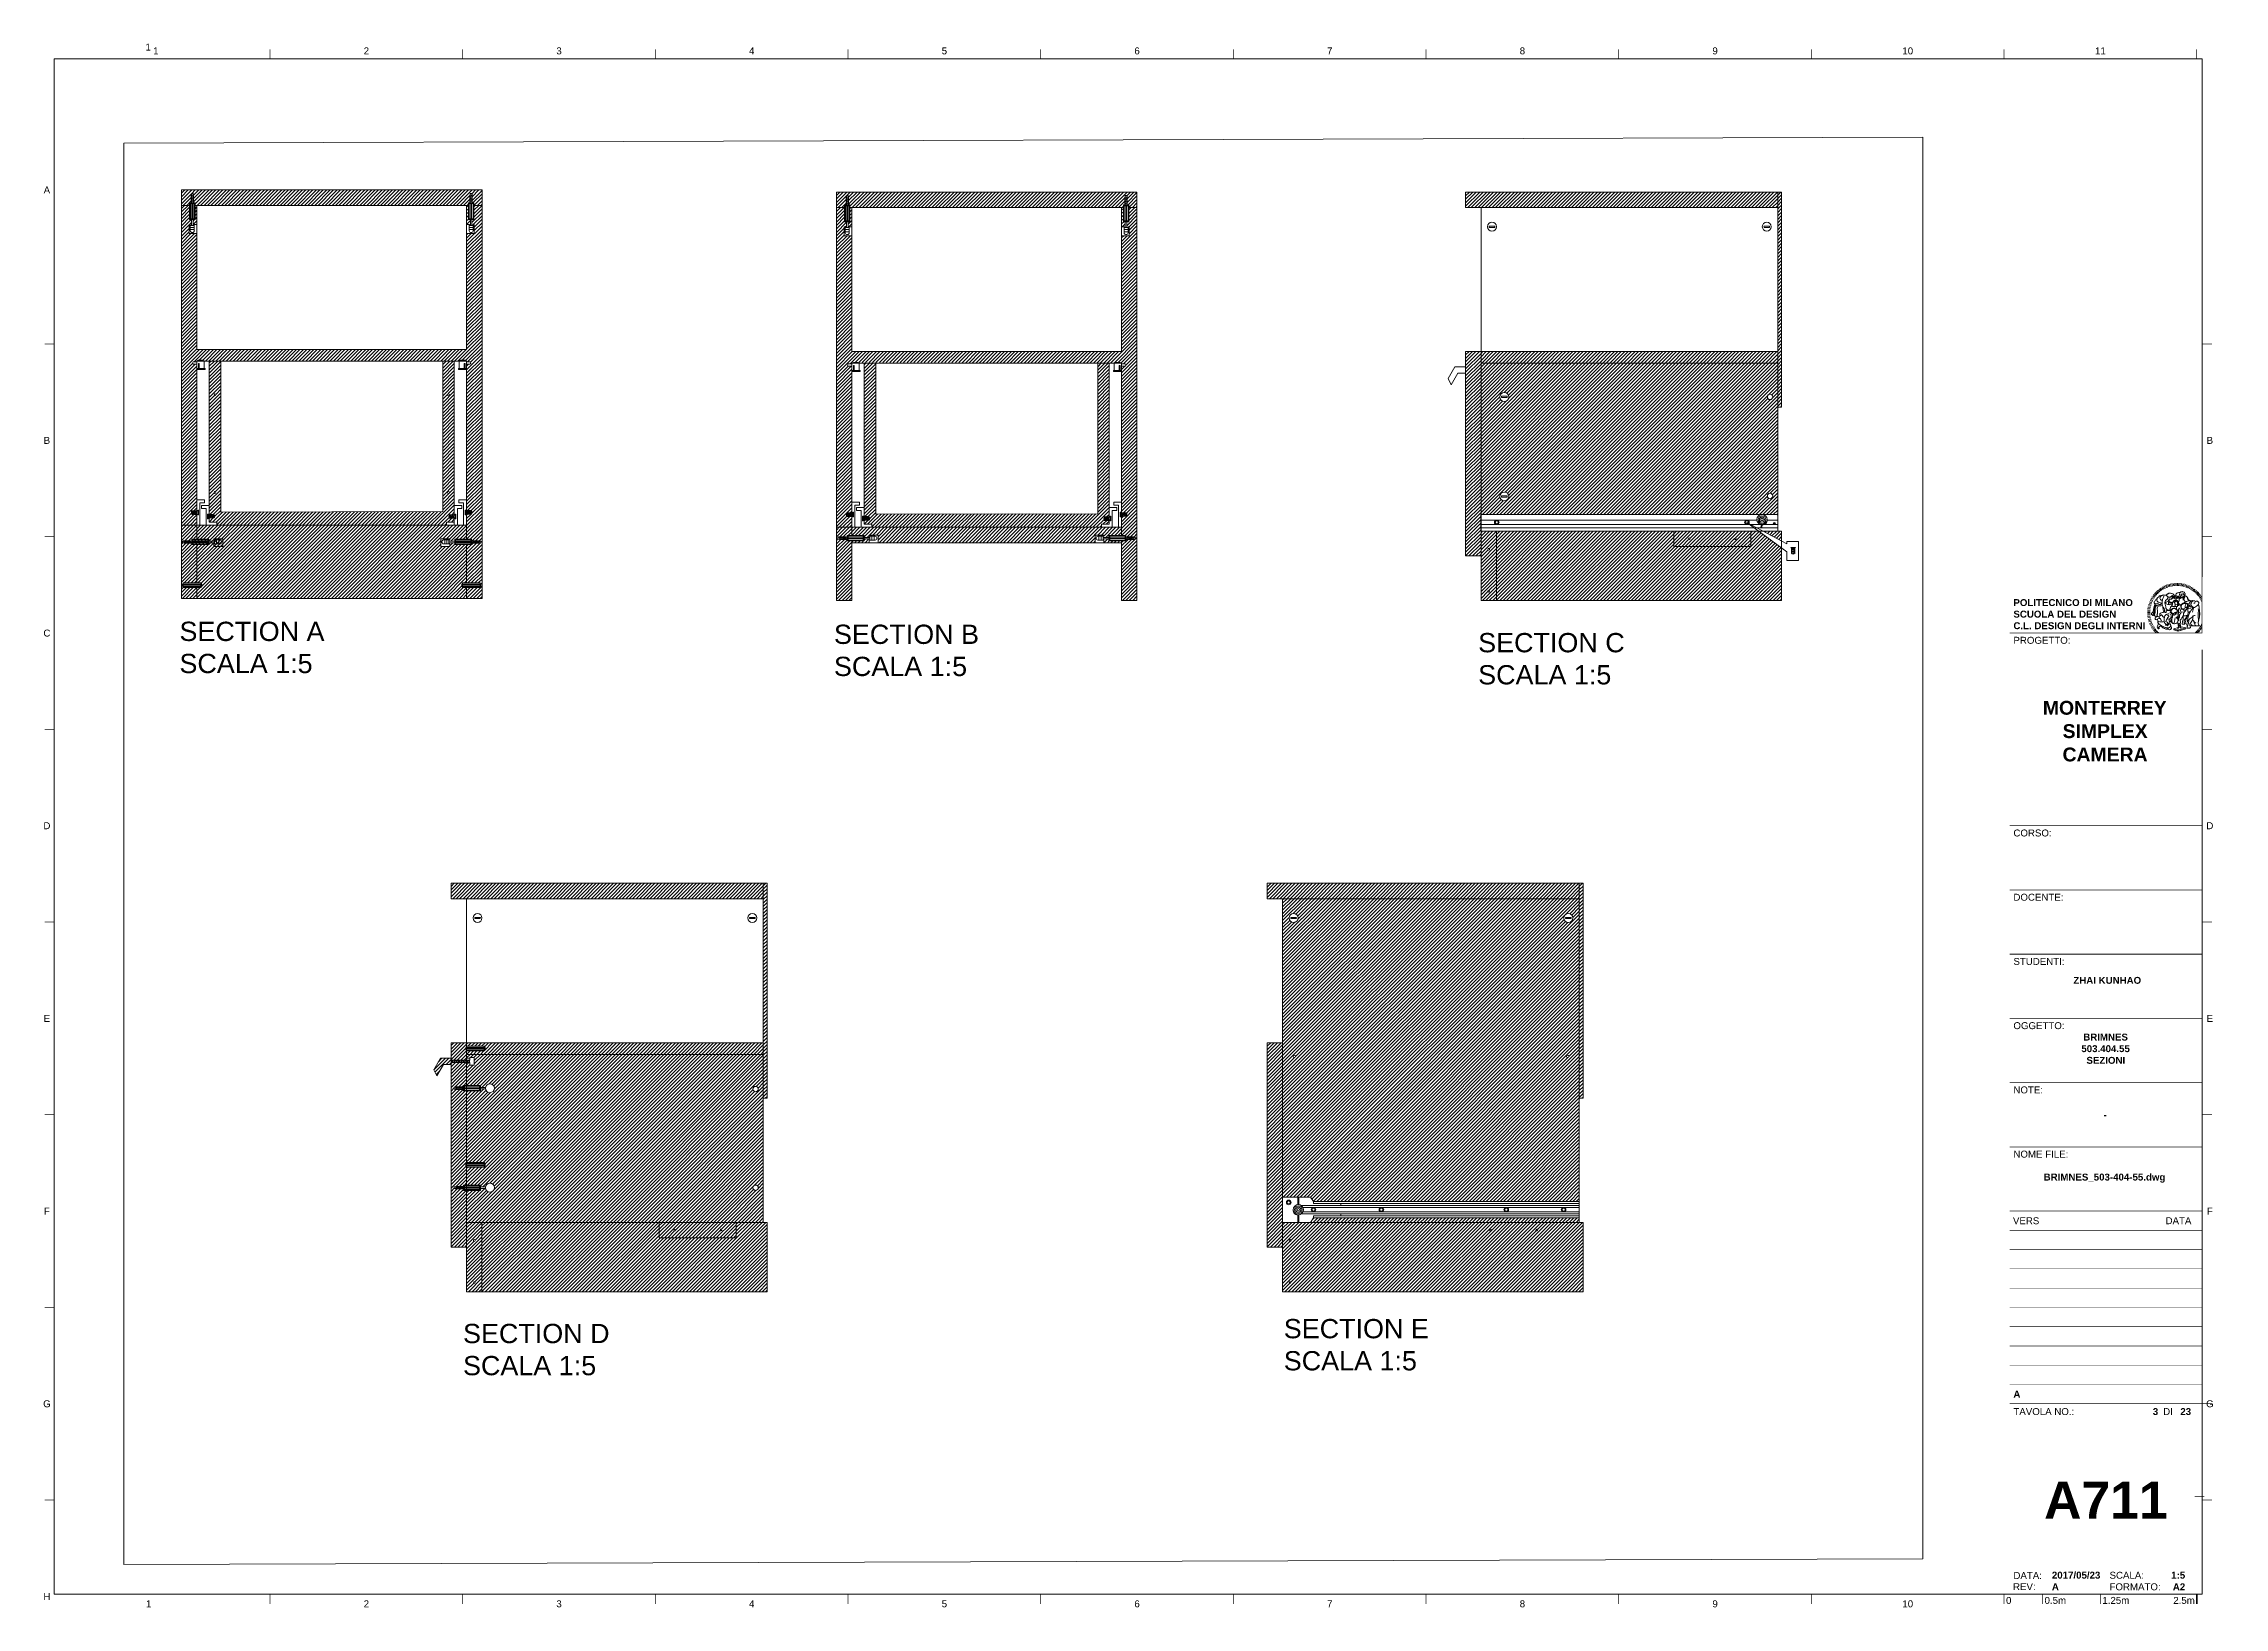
# Paper-space layout 'A711' of a CAD drawing. Header units: centimetres, sheet in millimetres. Extents: x 13 to 578, y 5 to 411.
import ezdxf
from ezdxf.enums import TextEntityAlignment as Align

# ---------------------------------------------------------------- set-up
doc = ezdxf.new("R2010")
doc.units = ezdxf.units.CM
doc.set_wipeout_variables(frame=1)
for name, color, linetype, lineweight in [('A-ELEV-MBE', 8, 'Continuous', 9), ('A-FURN', 8, 'Continuous', 18), ('A-SECT-MCUT1', 7, 'Continuous', 13), ('G-ANNO-LOGO', 3, 'Continuous', 18), ('G-ANNO-TEXT', 3, 'Continuous', 18), ('G-ANNO-TTLB', 3, 'Continuous', 18)]:
    doc.layers.add(name, color=color, linetype=linetype, lineweight=lineweight)
doc.layers.add('G-ANNO-NPLT', color=2, linetype='Continuous', lineweight=18, plot=False)
doc.styles.add('ARIAL', font='arial.ttf')
doc.styles.add('ARIAL-BOLD', font='arialbd.ttf')
doc.styles.add('E-ARIAL', font='arial.ttf')
doc.styles.get("Standard").update_dxf_attribs({"font": ''})
doc.styles.get('Standard').set_extended_font_data('@Microsoft YaHei')
pattern_1 = [(45, (-543.237, 264.41936), (-0.4490128, 0.4490128), [])]
pattern_2 = [(45, (-555.43157, 265.1874), (-0.4490128, 0.4490128), [])]
pattern_3 = [(45, (-373.26545, 263.87104), (-0.4490128, 0.4490128), [])]
pattern_4 = [(45, (-1254.13216, 469.924), (-0.4490128, 0.4490128), [])]
pattern_5 = [(45, (66.3974, 692.1019), (-0.4490128, 0.4490128), [])]
pattern_6 = [(45, (-180.67754, 516.6927), (-0.4490128, 0.4490128), [])]
pattern_7 = [(45, (-196.8605, 512.72285), (-0.4490128, 0.4490128), [])]
pattern_8 = [(45, (-232.1598, 337.31364), (-0.4490128, 0.4490128), [])]

psp = doc.layouts.new('A711')

# ---------------------------------------------------------------- texts
at = {"layer": 'G-ANNO-TEXT', "style": 'ARIAL'}
for s, p in [('1', (39.69, 409.91)), ('1', (41.68, 408.92)), ('2', (96.33, 408.92)), ('3', (146.33, 408.92)), ('4', (196.33, 408.92)), ('5', (246.33, 408.92)), ('6', (296.33, 408.92)), ('7', (346.33, 408.92)), ('8', (396.33, 408.92)), ('9', (446.33, 408.92)), ('10', (496.33, 408.92)), ('11', (546.33, 408.92)), ('A', (13.42, 372.83)), ('B', (13.42, 307.85)), ('B', (574.73, 307.85)), ('C', (13.42, 257.85)), ('D', (13.42, 207.85)), ('D', (574.73, 207.85)), ('E', (13.42, 157.85)), ('E', (574.73, 157.85)), ('F', (13.42, 107.85)), ('F', (574.73, 107.85)), ('G', (13.42, 57.85)), ('G', (574.73, 57.85)), ('H', (13.42, 7.85)), ('1', (39.83, 5.94)), ('2', (96.33, 5.94)), ('3', (146.33, 5.94)), ('4', (196.33, 5.94)), ('5', (246.33, 5.94)), ('6', (296.33, 5.94)), ('7', (346.33, 5.94)), ('8', (396.33, 5.94)), ('9', (446.33, 5.94)), ('10', (496.33, 5.94))]:
    psp.add_text(s, height=1.8, dxfattribs=at).set_placement(p, align=Align.MIDDLE_CENTER)
at = {"layer": 'G-ANNO-TEXT', "char_height": 5, "attachment_point": 1}
for s, insert in [('{\\fArial|b0|i0|c134|p34;SECTION A \\PSCALA 1:5}', (47.82, 260.79)), ('{\\fArial|b0|i0|c134|p34;SECTION B \\PSCALA 1:5}', (217.67, 260.03)), ('{\\fArial|b0|i0|c134|p34;SECTION C \\PSCALA 1:5}', (384.85, 257.86)), ('{\\fArial|b0|i0|c134|p34;SECTION E \\PSCALA 1:5}', (334.4, 79.85)), ('{\\fArial|b0|i0|c134|p34;SECTION D \\PSCALA 1:5}', (121.41, 78.59))]:
    psp.add_mtext_dynamic_manual_height_columns(s, width=76.0455, gutter_width=1, heights=[0], dxfattribs=dict(at, insert=insert))

# ---------------------------------------------------------------- blocks, each defined once
blk = doc.blocks.new('12222222')
at = {"layer": 'A-SECT-MCUT1'}
for p, q in [((5569.9, 348.1), (5573.9, 346.9)), ((5569.9, 346.8), (5573.9, 345.7)), ((5569.9, 345.6), (5573.9, 344.4)), ((5569.9, 344.3), (5573.9, 343.2)), ((5569.9, 343.1), (5573.9, 341.9)), ((5569.9, 341.9), (5573.9, 340.7)), ((5569.9, 340.6), (5573.9, 339.4)), ((5573.1, 349.4), (5570.7, 349.4)), ((5575.4, 337.4), (5568.4, 337.4)), ((5568.4, 315.4), (5568.4, 337.4)), ((5575.4, 336.2), (5568.4, 336.2)), ((5575.4, 316.6), (5568.4, 316.6)), ((5575.4, 315.4), (5568.4, 315.4)), ((5569.4, 316.6), (5569.4, 336.2)), ((5569.9, 339.4), (5573.9, 338.2)), ((5570.9, 307.9), (5570.9, 315.4)), ((5571.4, 336.2), (5571.4, 316.6)), ((5572.4, 336.2), (5572.4, 316.6)), ((5572.9, 307.9), (5572.9, 315.4)), ((5574.4, 316.6), (5574.4, 336.2)), ((5575.4, 315.4), (5575.4, 337.4)), ((5575.4, 337.4), (5575.4, 336.2)), ((5575.4, 315.4), (5575.4, 316.6)), ((5567.8, 308.9), (5569.3, 308.9)), ((5567.8, 297.3), (5567.8, 308.9)), ((5569.3, 308.9), (5567.8, 308.9)), ((5577.8, 297.3), (5567.8, 297.3)), ((5569.3, 308.9), (5569.3, 300.9)), ((5569.3, 305.4), (5569.3, 307.9)), ((5574.5, 307.9), (5569.3, 307.9)), ((5574.5, 305.4), (5569.3, 305.4)), ((5569.3, 305.4), (5574.5, 305.4)), ((5574.5, 302.4), (5569.3, 302.4)), ((5574.5, 308.9), (5577.8, 308.9)), ((5574.5, 308.9), (5574.5, 300.9)), ((5574.5, 305.4), (5574.5, 307.9)), ((5577.8, 297.3), (5577.8, 308.9))]:
    blk.add_line(p, q, dxfattribs=at)
for points in [[(5570.7, 349.4), (5570.7, 337.4)], [(5573.1, 337.4), (5573.1, 349.4)]]:
    blk.add_lwpolyline(points, dxfattribs=at)
blk.add_arc((5571.9, 301.4), 2.67, 190.3048, 349.6952, dxfattribs=at)
blk = doc.blocks.new('666666')
at = {"layer": 'A-SECT-MCUT1'}
for p, q in [((1595.9, -2028.2), (1595.9, -2017.4)), ((1595.9, -2017.4), (1944.9, -2017.4)), ((1595.9, -2024.6), (1931.7, -2024.6)), ((1595.9, -2028.2), (1595.9, -2038.4)), ((1909.7, -2030.6), (1595.9, -2030.6)), ((1595.9, -2034.8), (1924.8, -2034.8)), ((1909.7, -2030.6), (1925.9, -2030.6)), ((1924.8, -2034.8), (1931, -2034.8)), ((1925.9, -2030.6), (1930.9, -2030.6)), ((1930.9, -2030.6), (1959.8, -2030.6)), ((1931, -2034.8), (1945.9, -2034.8)), ((1931.8, -2024.6), (1954, -2024.6)), ((1944.9, -2017.4), (1979.9, -2017.4)), ((1945.9, -2034.8), (1959.5, -2034.8)), ((1959.8, -2030.6), (1959.2, -2034.1)), ((1960.9, -2030.6), (1960.4, -2033.4)), ((1960.9, -2030.8), (1960.4, -2034)), ((1960.6, -2034.8), (1980.9, -2034.8)), ((1962.8, -2030.6), (1980.9, -2030.6)), ((1967.1, -2024.6), (1980.9, -2024.6)), ((1980.9, -2018.4), (1980.9, -2039)), ((1945.9, -2039), (1596.9, -2039)), ((1945.9, -2039), (1980.9, -2039))]:
    blk.add_line(p, q, dxfattribs=at)
for centre, radius in [((1616.4, -2027.6), 3), ((1616.4, -2027.6), 2), ((1940.9, -2027.6), 3), ((1940.9, -2027.6), 2), ((1960.5, -2024), 6.61), ((1960.5, -2024), 4.96), ((1960.5, -2024), 3.3), ((1960.5, -2024), 1.65), ((1976.7, -2029.1), 1.5), ((1976.7, -2029.1), 0.6)]:
    blk.add_circle(centre, radius, dxfattribs=at)
for centre, radius, start, end in [((1959.8, -2034.3), 0.633, 163.3493, 256.2303), ((1959.9, -2033.4), 0.552, 186.3998, 265.01), ((1959.5, -2034), 0.875, 279.04, 359.2449), ((1959.7, -2033.2), 0.67, 275.1761, 350.2173), ((1961.4, -2025), 5.78, 265.4688, 6.1147), ((1961.3, -2024.8), 5.84, 269.3505, 3.4179), ((1979.9, -2018.5), 1.06, 3.0023, 86.9977), ((1596.8, -2038.1), 0.948, 201.8355, 277.2621)]:
    blk.add_arc(centre, radius, start, end, dxfattribs=at)
blk = doc.blocks.new('666666666666')
at = {"layer": 'A-SECT-MCUT1'}
for p, q in [((6179.4, 260.1), (6175.4, 254.5)), ((6179.4, 260.1), (6215.5, 260.1)), ((6194.5, 250.3), (6194.5, 260.1)), ((6195.8, 250.3), (6195.9, 260.1)), ((6215.5, 260.1), (6215.5, 227.2)), ((5830.5, 249.1), (5830.5, 254.5)), ((6140.4, 254.5), (5830.5, 254.5)), ((5830.5, 251.7), (6140.4, 251.7)), ((5830.5, 249.5), (5830.5, 232.9)), ((6139.8, 248.9), (5830.5, 248.9)), ((6139.8, 246.7), (5830.5, 246.7)), ((6139.8, 240.7), (5830.5, 240.7)), ((6139.8, 238.5), (5830.5, 238.5)), ((5830.5, 235.7), (6140.4, 235.7)), ((5830.5, 232.9), (6140.4, 232.9)), ((6139.8, 251.7), (6139.8, 248.9)), ((6139.8, 248.9), (6191, 248.9)), ((6139.8, 246.7), (6189.2, 246.7)), ((6139.8, 240.7), (6189.2, 240.7)), ((6139.8, 238.5), (6139.8, 235.7)), ((6139.8, 238.5), (6191, 238.5)), ((6140.4, 254.5), (6175.4, 254.5)), ((6140.4, 251.7), (6175.4, 251.7)), ((6140.4, 235.7), (6175.4, 235.7)), ((6175.4, 232.9), (6140.4, 232.9)), ((6175.4, 251.7), (6175.4, 254.5)), ((6175.4, 235.7), (6175.4, 232.9)), ((6179.4, 227.2), (6175.4, 232.9)), ((6179.4, 227.2), (6215.5, 227.2)), ((6194.5, 237.1), (6194.5, 227.2)), ((6195.9, 236.9), (6195.9, 227.2))]:
    blk.add_line(p, q, dxfattribs=at)
for centre, radius in [((6207.6, 253.1), 3), ((6207.6, 253.1), 2), ((5850.9, 243.7), 3), ((5850.9, 243.7), 2), ((5925.3, 243.7), 3), ((5925.3, 243.7), 2), ((6087.3, 243.7), 3), ((6087.3, 243.7), 2), ((6175.4, 243.7), 3), ((6175.4, 243.7), 2), ((6195.1, 243.7), 6.61), ((6195.1, 243.7), 4.96), ((6195.1, 243.7), 3.3), ((6195.1, 243.7), 1.65)]:
    blk.add_circle(centre, radius, dxfattribs=at)
for centre, start, end in [((6195.9, 243), 269.3505, 3.4179), ((6195.9, 242.7), 269.8155, 5.8237)]:
    blk.add_arc(centre, 5.84, start, end, dxfattribs=at)
blk = doc.blocks.new('*U37')
at = {"layer": 'G-ANNO-TTLB'}
for points, const_width in [([(0, -2.5), (0, 0)], 0.18), ([(10, 0), (10, -2.5)], 0.18), ([(25, 0), (25, -2.5)], 0.18), ([(50, 0), (50, -2.5)], 0.48)]:
    blk.add_lwpolyline(points, dxfattribs=dict(at, const_width=const_width))
at = {"layer": 'G-ANNO-TEXT', "style": 'E-ARIAL'}
blk.add_text('0', height=1.8, dxfattribs=at).set_placement((1.2, -0.7), align=Align.TOP_CENTER)
for s, p in [('0.5m', (10.5, -2.5)), ('1.25m', (25.5, -2.5))]:
    blk.add_text(s, height=1.8, dxfattribs=at).set_placement(p)
blk.add_text('2.5m', height=1.8, dxfattribs=at).set_placement((49.5, -2.5), align=Align.RIGHT)
blk = doc.blocks.new('logoPolimi')
for p, q in [((-1.58, 1.77), (-1.44, 1.61)), ((-1.49, 1.84), (-1.36, 1.68)), ((-1.41, 1.91), (-1.28, 1.74)), ((-1.32, 1.97), (-1.2, 1.8)), ((-1.22, 2.03), (-1.11, 1.85)), ((-1.13, 2.09), (-1.03, 1.9)), ((-1.03, 2.14), (-0.94, 1.95)), ((-0.93, 2.18), (-0.84, 1.99)), ((-0.83, 2.22), (-0.75, 2.03)), ((-0.72, 2.26), (-0.66, 2.06)), ((-0.61, 2.29), (-0.56, 2.09)), ((-0.51, 2.32), (-0.46, 2.11)), ((-0.4, 2.34), (-0.36, 2.13)), ((-0.29, 2.35), (-0.26, 2.14)), ((-0.18, 2.36), (-0.16, 2.15)), ((-0.07, 2.37), (-0.06, 2.16)), ((0.04, 2.37), (0.04, 2.16)), ((0.15, 2.36), (0.14, 2.16)), ((0.26, 2.36), (0.24, 2.15)), ((0.37, 2.34), (0.34, 2.13)), ((0.48, 2.32), (0.44, 2.12)), ((0.59, 2.3), (0.54, 2.09)), ((0.69, 2.27), (0.63, 2.07)), ((0.8, 2.23), (0.73, 2.03)), ((0.9, 2.19), (0.82, 2)), ((1, 2.15), (0.91, 1.96)), ((1.1, 2.1), (1, 1.91)), ((1.2, 2.04), (1.09, 1.86)), ((1.29, 1.99), (1.18, 1.81)), ((1.38, 1.92), (1.26, 1.75)), ((1.47, 1.86), (1.34, 1.69)), ((1.56, 1.79), (1.42, 1.63)), ((-2.37, 0.12), (-2.16, 0.11)), ((-2.37, 0.01), (-2.16, 0.01)), ((-2.36, 0.23), (-2.15, 0.21)), ((-2.35, 0.34), (-2.14, 0.31)), ((-2.33, 0.45), (-2.12, 0.41)), ((-2.3, 0.55), (-2.1, 0.51)), ((-2.28, 0.66), (-2.07, 0.6)), ((-2.24, 0.77), (-2.04, 0.7)), ((-2.2, 0.87), (-2.01, 0.79)), ((-2.16, 0.97), (-1.97, 0.89)), ((-2.11, 1.07), (-1.93, 0.98)), ((-2.06, 1.17), (-1.88, 1.07)), ((-2.01, 1.26), (-1.83, 1.15)), ((-1.94, 1.36), (-1.77, 1.24)), ((-1.88, 1.45), (-1.71, 1.32)), ((-1.84, 0.03), (-1.82, 0.35)), ((-1.81, 1.53), (-1.65, 1.4)), ((-1.74, 1.61), (-1.58, 1.47)), ((-1.73, 0.59), (-1.73, 0.59)), ((-1.73, 0.59), (-1.73, 0.59)), ((-1.66, 1.69), (-1.51, 1.54)), ((-1.65, 0.57), (-1.65, 0.57)), ((-1.59, 1.12), (-1.59, 1.12)), ((-1.51, 0.55), (-1.51, 0.55)), ((-1.51, 0.55), (-1.51, 0.55)), ((-1.31, 0.79), (-1.21, 0.75)), ((-1.21, 0.75), (-1.31, 0.79)), ((-1.21, 0.75), (-1.31, 0.79)), ((-1.21, 0.75), (-1.21, 0.75)), ((-1.21, 0.75), (-1.21, 0.75)), ((-1.19, 0.76), (-1.19, 0.76)), ((-1.19, 0.76), (-1.19, 0.76)), ((-1.17, 0.99), (-1.18, 0.99)), ((-1.18, 0.99), (-1.17, 0.99)), ((-1.16, 0.57), (-1.16, 0.57)), ((-1.16, 0.57), (-1.16, 0.57)), ((-1.1, 0.01), (-0.99, 0.06)), ((-0.99, 0.06), (-1.1, 0.01)), ((-0.99, 0.06), (-1.1, 0.01)), ((-0.99, 0.06), (-0.99, 0.06)), ((-0.99, 0.06), (-0.99, 0.06)), ((-0.97, 0.79), (-0.98, 0.79)), ((-0.89, 0.84), (-0.97, 0.79)), ((-0.97, 0.79), (-0.89, 0.84)), ((-0.96, 1.41), (-0.96, 1.41)), ((-0.96, 1.41), (-0.96, 1.41)), ((-0.89, 0.84), (-0.82, 0.87)), ((-0.82, 0.87), (-0.89, 0.84)), ((-0.89, 0.84), (-0.82, 0.87)), ((-0.88, 0.83), (-0.89, 0.84)), ((-0.85, 1.39), (-0.85, 1.39)), ((-0.85, 1.39), (-0.85, 1.39)), ((-0.84, 0.14), (-0.84, 0.14)), ((-0.77, 1.08), (-0.78, 1.08)), ((-0.78, 1.08), (-0.77, 1.08)), ((-0.61, 1.12), (-0.77, 1.08)), ((-0.77, 1.08), (-0.61, 1.12)), ((-0.77, 1.08), (-0.61, 1.12)), ((-0.75, 1.3), (-0.76, 1.29)), ((-0.76, 1.29), (-0.75, 1.3)), ((-0.65, 0.99), (-0.7, 0.96)), ((-0.69, 0.18), (-0.68, 0.18)), ((-0.66, 0.93), (-0.66, 0.93)), ((-0.66, 0.93), (-0.64, 0.93)), ((-0.66, 0.93), (-0.66, 0.93)), ((-0.66, 0.93), (-0.66, 0.93)), ((-0.63, 1.01), (-0.63, 1.01)), ((-0.63, 1.01), (-0.62, 1.01)), ((-0.63, 0.66), (-0.63, 0.66)), ((-0.6, 1.12), (-0.61, 1.12)), ((-0.61, 1.12), (-0.6, 1.12)), ((-0.61, 1.12), (-0.6, 1.12)), ((-0.61, 0.86), (-0.57, 0.85)), ((-0.57, 0.85), (-0.61, 0.86)), ((-0.61, 0.86), (-0.57, 0.85)), ((-0.53, 1.08), (-0.6, 1.12)), ((-0.6, 1.12), (-0.6, 1.11)), ((-0.6, 1.12), (-0.53, 1.08)), ((-0.57, 0.8), (-0.59, 0.8)), ((-0.57, 0.85), (-0.53, 0.84)), ((-0.57, 0.85), (-0.57, 0.85)), ((-0.57, 0.85), (-0.57, 0.85)), ((-0.57, 0.85), (-0.53, 0.84)), ((-0.56, 0.29), (-0.49, 0.48)), ((-0.56, 0.14), (-0.56, 0.29)), ((-0.5, 0.11), (-0.56, 0.14)), ((-0.53, 0.84), (-0.51, 0.84)), ((-0.53, 0.84), (-0.51, 0.84)), ((-0.53, 0.84), (-0.53, 0.84)), ((-0.51, 0.11), (-0.51, 0.11)), ((-0.51, 0.11), (-0.51, 0.11)), ((-0.34, 0.33), (-0.5, 0.11)), ((-0.49, 0.48), (-0.41, 0.55)), ((-0.42, 0.8), (-0.47, 0.79)), ((-0.42, 0.8), (-0.47, 0.79)), ((-0.47, 0.79), (-0.45, 0.76)), ((-0.47, 0.79), (-0.45, 0.76)), ((-0.45, 1.14), (-0.42, 1.11)), ((-0.42, 1.26), (-0.36, 1.22)), ((-0.41, 0.55), (-0.34, 0.49)), ((-0.4, 1.37), (-0.38, 1.38)), ((-0.39, 1.37), (-0.4, 1.37)), ((-0.35, 1.33), (-0.4, 1.37)), ((-0.39, 1.24), (-0.4, 1.23)), ((-0.38, 1.14), (-0.38, 1.14)), ((-0.34, 0.49), (-0.09, 0.48)), ((-0.16, 0.32), (-0.34, 0.33)), ((-0.14, 0.32), (-0.31, 0.34)), ((-0.28, 1.3), (-0.29, 1.3)), ((-0.28, 1.3), (-0.28, 1.3)), ((-0.16, 1.24), (-0.16, 1.25)), ((-0.16, 1.25), (-0.16, 1.25)), ((-0.16, 0.49), (-0.14, 0.64)), ((-0.06, 0.27), (-0.16, 0.32)), ((-0.1, 0.88), (-0.09, 0.87)), ((-0.08, 1.37), (-0.08, 1.38)), ((-0.08, 1.23), (-0.05, 1.21)), ((-0.05, 1.21), (-0.08, 1.23)), ((-0.08, 1.23), (-0.05, 1.21)), ((-0.03, 0.26), (-0.06, 0.27)), ((-0.05, 1.21), (-0.04, 1.21)), ((-0.04, 1.21), (-0.05, 1.21)), ((-0.04, 1.21), (-0.04, 1.21)), ((-0.04, 1.21), (-0.04, 1.21)), ((-0.04, 0.48), (-0.03, 0.26)), ((0.03, 1.15), (0.03, 1.15)), ((0.03, 0.66), (0.03, 0.67)), ((0.07, 0.58), (0.07, 0.57)), ((0.1, 1.18), (0.1, 1.18)), ((0.1, 0.84), (0.1, 0.84)), ((0.13, 1.32), (0.17, 1.19)), ((0.14, 0.71), (0.34, 0.65)), ((0.31, 0.56), (0.17, 0.63)), ((0.27, 1.61), (0.27, 1.61)), ((0.27, 1.61), (0.27, 1.61)), ((0.27, 1.61), (0.27, 1.61)), ((0.29, 1.29), (0.29, 1.29)), ((0.29, 1.29), (0.29, 1.29)), ((0.29, 1.29), (0.29, 1.29)), ((0.29, 1.29), (0.29, 1.29)), ((0.33, 0.49), (0.34, 0.49)), ((0.33, 0.03), (0.35, 0.03)), ((0.33, 0.03), (0.35, 0.03)), ((0.34, 0.65), (0.34, 0.64)), ((0.35, 0.03), (0.57, 0.06)), ((0.35, 0.03), (0.57, 0.06)), ((0.35, 0.03), (0.35, 0.03)), ((0.35, 0.03), (0.35, 0.03)), ((0.38, 1.36), (0.37, 1.35)), ((0.38, 0.34), (0.37, 0.34)), ((0.38, 0.34), (0.38, 0.34)), ((0.43, 0.67), (0.39, 0.64)), ((0.49, 1.05), (0.51, 1.13)), ((0.51, 1.13), (0.49, 1.05)), ((0.49, 1.05), (0.51, 1.13)), ((0.51, 1.31), (0.5, 1.29)), ((0.51, 1.13), (0.52, 1.23)), ((0.52, 1.23), (0.51, 1.23)), ((0.51, 1.23), (0.52, 1.23)), ((0.52, 1.23), (0.51, 1.13)), ((0.51, 1.13), (0.52, 1.23)), ((0.52, 1.24), (0.6, 1.37)), ((0.52, 1.23), (0.6, 1.36)), ((0.6, 1.36), (0.52, 1.23)), ((0.52, 1.23), (0.52, 1.23)), ((0.52, 1.23), (0.52, 1.24)), ((0.52, 1.23), (0.52, 1.23)), ((0.55, 1.07), (0.53, 1.06)), ((0.53, 1.04), (0.53, 1.06)), ((0.53, 1.05), (0.53, 1.04)), ((0.54, 0.3), (0.63, 0.32)), ((0.54, -0.08), (0.61, 0.06)), ((0.61, 0.06), (0.54, -0.08)), ((0.54, -0.08), (0.61, 0.06)), ((0.56, 0.19), (0.59, 0.21)), ((0.57, 1.07), (0.57, 1.07)), ((0.57, 1.07), (0.57, 1.07)), ((0.57, 1.07), (0.57, 1.07)), ((0.57, 1.07), (0.57, 1.07)), ((0.57, 1.07), (0.57, 1.07)), ((0.57, 1.07), (0.57, 1.07)), ((0.57, 1.07), (0.57, 1.07)), ((0.58, 0.3), (0.59, 0.29)), ((0.59, 0.78), (0.59, 0.79)), ((0.59, 0.79), (0.59, 0.79)), ((0.59, 0.79), (0.59, 0.79)), ((0.59, 0.79), (0.59, 0.78)), ((0.61, 0.06), (0.6, 0.07)), ((0.6, 0.07), (0.61, 0.06)), ((0.61, 0.06), (0.61, 0.07)), ((0.62, 0.21), (0.65, 0.22)), ((0.64, 1.37), (0.65, 1.37)), ((0.69, 0.86), (0.68, 0.86)), ((0.68, 0.86), (0.69, 0.86)), ((0.68, 0.76), (0.68, 0.76)), ((0.76, 0.26), (0.76, 0.26)), ((0.82, 0.35), (0.84, 0.36)), ((0.82, 0.35), (0.82, 0.35)), ((0.84, 0.36), (0.84, 0.37)), ((0.85, 0.34), (1.05, 0.35)), ((0.93, 1.05), (0.93, 1.05)), ((0.93, 1.05), (0.93, 1.05)), ((0.93, 1.05), (0.93, 1.04)), ((0.93, 1.05), (0.93, 1.05)), ((0.97, 0.66), (0.96, 0.66)), ((1.01, 0.97), (0.98, 0.96)), ((1.17, 0.96), (1.17, 0.95)), ((1.17, 0.95), (1.17, 0.95)), ((1.34, 0.37), (1.26, 0.04)), ((1.27, 0.37), (1.27, 0.38)), ((1.28, 0.95), (1.28, 0.95)), ((1.37, 0.73), (1.46, 0.81)), ((1.41, 0.4), (1.41, 0.41)), ((1.64, 1.71), (1.49, 1.56)), ((1.49, 0.9), (1.57, 0.92)), ((1.72, 1.63), (1.56, 1.49)), ((1.67, 0.6), (1.57, 0.53)), ((1.79, 1.55), (1.63, 1.41)), ((1.86, 1.47), (1.7, 1.34)), ((1.93, 1.38), (1.76, 1.26)), ((1.99, 1.29), (1.81, 1.17)), ((2.05, 1.19), (1.87, 1.09)), ((2.1, 1.1), (1.92, 1)), ((2.15, 1), (1.96, 0.91)), ((2.19, 0.9), (2, 0.82)), ((2.23, 0.79), (2.04, 0.72)), ((2.27, 0.69), (2.07, 0.63)), ((2.3, 0.58), (2.09, 0.53)), ((2.32, 0.47), (2.12, 0.43)), ((2.34, 0.37), (2.13, 0.33)), ((2.36, 0.26), (2.15, 0.23)), ((2.37, 0.15), (2.16, 0.13)), ((2.37, 0.04), (2.16, 0.03)), ((-2.37, -0.1), (-2.16, -0.09)), ((-2.36, -0.21), (-2.15, -0.19)), ((-2.35, -0.32), (-2.14, -0.29)), ((-2.33, -0.43), (-2.12, -0.39)), ((-2.31, -0.54), (-2.1, -0.49)), ((-2.28, -0.65), (-2.08, -0.59)), ((-2.25, -0.75), (-2.05, -0.69)), ((-2.21, -0.86), (-2.02, -0.78)), ((-2.17, -0.96), (-1.98, -0.87)), ((-2.12, -1.06), (-1.93, -0.96)), ((-2.07, -1.16), (-1.89, -1.05)), ((-2.04, -0.15), (-1.97, -0.2)), ((-2.01, -1.25), (-1.84, -1.14)), ((-1.95, -1.34), (-1.78, -1.22)), ((-1.89, -1.43), (-1.72, -1.31)), ((-1.82, -1.52), (-1.66, -1.38)), ((-1.75, -1.6), (-1.59, -1.46)), ((-1.67, -1.68), (-1.52, -1.53)), ((-1.58, -0.12), (-1.6, -0.18)), ((-1.6, -0.18), (-1.58, -0.28)), ((-1.57, -0.54), (-1.59, -0.54)), ((-1.59, -0.54), (-1.59, -0.54)), ((-1.59, -1.76), (-1.45, -1.6)), ((-1.56, -0.32), (-1.56, -0.31)), ((-1.56, -0.31), (-1.56, -0.31)), ((-1.53, -0.65), (-1.53, -0.65)), ((-1.53, -0.65), (-1.53, -0.65)), ((-1.51, -1.83), (-1.37, -1.67)), ((-1.48, -0.86), (-1.48, -0.85)), ((-1.42, -0.37), (-1.42, -0.37)), ((-1.42, -1.9), (-1.29, -1.73)), ((-1.38, -0.46), (-1.38, -0.46)), ((-1.31, -0.24), (-1.31, -0.23)), ((-1.31, -0.23), (-1.31, -0.24)), ((-1.23, -0.19), (-1.23, -0.19)), ((-1.23, -0.19), (-1.23, -0.19)), ((-1.23, -0.19), (-1.23, -0.19)), ((-1.23, -0.19), (-1.23, -0.19)), ((-1.01, -0.39), (-1.02, -0.39)), ((-1.02, -0.39), (-1.01, -0.39)), ((-1.02, -0.7), (-1.02, -0.7)), ((-1.02, -0.7), (-1.02, -0.7)), ((-1.02, -0.7), (-1.02, -0.7)), ((-0.79, -0.51), (-0.83, -0.58)), ((-0.83, -0.58), (-0.79, -0.51)), ((-0.83, -0.58), (-0.79, -0.51)), ((-0.78, -1.05), (-0.83, -0.94)), ((-0.83, -0.94), (-0.78, -1.05)), ((-0.83, -0.94), (-0.83, -0.94)), ((-0.83, -0.94), (-0.78, -1.05)), ((-0.82, -1.23), (-0.82, -1.23)), ((-0.82, -1.23), (-0.77, -1.23)), ((-0.77, -1.23), (-0.82, -1.23)), ((-0.82, -1.23), (-0.82, -1.23)), ((-0.77, -1.23), (-0.82, -1.23)), ((-0.75, -0.96), (-0.8, -0.89)), ((-0.8, -0.89), (-0.79, -0.92)), ((-0.79, -0.92), (-0.8, -0.89)), ((-0.8, -0.89), (-0.75, -0.96)), ((-0.79, -0.92), (-0.8, -0.89)), ((-0.8, -0.89), (-0.8, -0.89)), ((-0.8, -0.89), (-0.75, -0.96)), ((-0.79, -0.92), (-0.78, -0.95)), ((-0.78, -0.95), (-0.79, -0.92)), ((-0.78, -0.95), (-0.79, -0.92)), ((-0.77, -0.49), (-0.78, -0.48)), ((-0.78, -0.48), (-0.77, -0.49)), ((-0.78, -0.95), (-0.76, -1)), ((-0.76, -1), (-0.78, -0.95)), ((-0.76, -1), (-0.78, -0.95)), ((-0.71, -0.89), (-0.75, -0.87)), ((-0.75, -0.87), (-0.71, -0.89)), ((-0.75, -0.87), (-0.71, -0.89)), ((-0.72, -1.01), (-0.75, -0.96)), ((-0.75, -0.96), (-0.72, -1.01)), ((-0.75, -0.96), (-0.72, -1.01)), ((-0.64, -0.93), (-0.71, -0.89)), ((-0.71, -0.89), (-0.64, -0.93)), ((-0.71, -0.89), (-0.64, -0.93)), ((-0.66, -0.53), (-0.66, -0.53)), ((-0.66, -0.53), (-0.66, -0.53)), ((-0.66, -0.53), (-0.66, -0.53)), ((-0.39, -0.81), (-0.51, -0.69)), ((-0.51, -1.04), (-0.5, -1.04)), ((-0.48, -0.42), (-0.48, -0.42)), ((-0.48, -0.42), (-0.48, -0.42)), ((-0.48, -0.42), (-0.48, -0.42)), ((-0.41, -0.51), (-0.41, -0.51)), ((-0.38, -0.05), (-0.39, -0.12)), ((-0.39, -0.12), (-0.37, -0.1)), ((-0.35, -0.14), (-0.37, -0.08)), ((-0.37, -0.09), (-0.37, -0.09)), ((-0.33, -0.12), (-0.35, -0.14)), ((-0.32, -0.14), (-0.35, -0.14)), ((-0.35, -0.18), (-0.34, -0.22)), ((-0.34, -0.08), (-0.29, -0.16)), ((-0.34, -0.22), (-0.34, -0.22)), ((-0.27, -0.17), (-0.32, -0.14)), ((-0.25, -0.91), (-0.26, -0.9)), ((-0.26, -1.29), (0.1, -1.2)), ((0.1, -1.2), (-0.26, -1.29)), ((0.08, -1.4), (-0.26, -1.29)), ((-0.26, -1.29), (0.08, -1.4)), ((-0.26, -1.38), (-0.26, -1.29)), ((-0.26, -1.29), (-0.26, -1.29)), ((-0.26, -1.29), (-0.26, -1.38)), ((-0.26, -1.29), (0.08, -1.4)), ((-0.26, -1.29), (-0.26, -1.29)), ((0.08, -1.49), (-0.26, -1.38)), ((-0.26, -1.38), (0.09, -1.49)), ((-0.14, -0.15), (-0.16, -0.13)), ((-0.11, -0.04), (-0.12, -0.05)), ((-0.04, -0.41), (-0.01, -0.44)), ((-0.01, -0.44), (-0.04, -0.41)), ((-0.04, -0.41), (-0.01, -0.44)), ((0.07, -0.84), (0.07, -0.84)), ((0.07, -0.84), (0.07, -0.84)), ((0.1, -1.2), (0.08, -1.32)), ((0.08, -1.32), (0.13, -1.2)), ((0.08, -1.4), (0.72, -1.22)), ((0.72, -1.22), (0.08, -1.4)), ((0.08, -1.4), (0.72, -1.22)), ((0.72, -1.31), (0.08, -1.49)), ((0.08, -1.44), (0.08, -1.4)), ((0.08, -1.4), (0.08, -1.44)), ((0.08, -1.4), (0.08, -1.49)), ((0.08, -1.49), (0.08, -1.44)), ((0.08, -1.44), (0.08, -1.44)), ((0.08, -1.44), (0.08, -1.45)), ((0.08, -1.45), (0.08, -1.46)), ((0.08, -1.46), (0.08, -1.49)), ((0.1, -1.01), (0.09, -0.86)), ((0.1, -1.01), (0.09, -0.86)), ((0.09, -1.49), (0.72, -1.31)), ((0.1, -1.2), (0.12, -1.04)), ((0.12, -1.04), (0.1, -1.2)), ((0.13, -1.2), (0.1, -1.2)), ((0.1, -1.2), (0.13, -1.2)), ((0.13, -1.2), (0.1, -1.2)), ((0.1, -1.2), (0.1, -1.2)), ((0.11, -0.44), (0.11, -0.44)), ((0.11, -0.44), (0.11, -0.44)), ((0.12, -0.21), (0.12, -0.21)), ((0.12, -0.21), (0.12, -0.21)), ((0.12, -0.21), (0.12, -0.21)), ((0.12, -0.21), (0.12, -0.21)), ((0.12, -0.21), (0.12, -0.21)), ((0.12, -0.21), (0.12, -0.21)), ((0.12, -0.21), (0.12, -0.21)), ((0.12, -0.21), (0.12, -0.21)), ((0.12, -0.21), (0.12, -0.21)), ((0.12, -0.21), (0.12, -0.21)), ((0.12, -0.21), (0.12, -0.21)), ((0.12, -0.21), (0.12, -0.21)), ((0.12, -0.21), (0.12, -0.21)), ((0.12, -0.56), (0.14, -0.53)), ((0.14, -0.53), (0.12, -0.56)), ((0.12, -0.56), (0.14, -0.53)), ((0.12, -1.04), (0.12, -1.04)), ((0.12, -1.04), (0.12, -1.04)), ((0.12, -1.04), (0.12, -1.04)), ((0.21, -0.99), (0.13, -1.2)), ((0.13, -1.2), (0.21, -0.99)), ((0.36, -1.14), (0.13, -1.2)), ((0.13, -1.2), (0.26, -1.17)), ((0.14, -0.53), (0.16, -0.49)), ((0.16, -0.49), (0.14, -0.53)), ((0.14, -0.53), (0.16, -0.49)), ((0.16, -0.49), (0.16, -0.49)), ((0.16, -0.49), (0.16, -0.49)), ((0.28, -1.19), (0.21, -0.99)), ((0.21, -0.99), (0.31, -1.27)), ((0.24, -0.17), (0.24, -0.16)), ((0.24, -0.16), (0.24, -0.17)), ((0.25, -0.84), (0.25, -0.88)), ((0.25, -0.88), (0.25, -0.84)), ((0.25, -0.88), (0.25, -0.84)), ((0.25, -0.88), (0.29, -1.17)), ((0.26, -0.88), (0.25, -0.88)), ((0.31, -1.27), (0.25, -0.88)), ((0.26, -1.17), (0.28, -1.16)), ((0.28, -1.16), (0.36, -1.14)), ((0.29, -1.17), (0.28, -1.19)), ((0.36, -1.14), (0.72, -1.22)), ((0.72, -1.22), (0.36, -1.14)), ((0.49, -0.31), (0.49, -0.31)), ((0.49, -0.31), (0.49, -0.31)), ((0.5, -0.27), (0.5, -0.27)), ((0.51, -0.27), (0.51, -0.27)), ((0.72, -0.81), (0.75, -0.89)), ((0.72, -1.22), (0.72, -1.31)), ((0.72, -1.31), (0.72, -1.22)), ((0.74, -0.23), (0.74, -0.23)), ((0.74, -0.23), (0.75, -0.24)), ((0.75, -0.23), (0.75, -0.23)), ((0.86, -0.25), (0.82, -0.34)), ((0.87, -0.22), (0.86, -0.23)), ((0.87, -0.22), (0.86, -0.25)), ((0.96, -0.58), (0.96, -0.57)), ((1.05, -1.05), (1.04, -1.05)), ((1.31, -0.27), (1.3, -0.26)), ((1.3, -0.26), (1.3, -0.26)), ((1.3, -0.26), (1.3, -0.26)), ((1.3, -0.26), (1.31, -0.27)), ((1.3, -0.26), (1.3, -0.26)), ((1.46, -1.87), (1.33, -1.7)), ((1.54, -1.8), (1.41, -1.64)), ((1.63, -1.72), (1.48, -1.57)), ((1.71, -1.65), (1.55, -1.5)), ((1.78, -1.57), (1.62, -1.43)), ((1.85, -1.48), (1.69, -1.35)), ((1.92, -1.39), (1.75, -1.27)), ((1.98, -1.3), (1.81, -1.19)), ((2.04, -1.21), (1.86, -1.1)), ((2.09, -1.11), (1.91, -1.01)), ((2.14, -1.01), (1.95, -0.92)), ((2.19, -0.91), (1.99, -0.83)), ((2.23, -0.81), (2.03, -0.74)), ((2.26, -0.7), (2.06, -0.64)), ((2.29, -0.6), (2.09, -0.55)), ((2.32, -0.49), (2.11, -0.45)), ((2.34, -0.38), (2.13, -0.35)), ((2.35, -0.27), (2.15, -0.25)), ((2.37, -0.08), (2.16, -0.07)), ((2.36, -0.16), (2.16, -0.15)), ((-1.33, -1.96), (-1.21, -1.79)), ((-1.24, -2.02), (-1.13, -1.84)), ((-1.14, -2.08), (-1.04, -1.89)), ((-1.04, -2.13), (-0.95, -1.94)), ((-0.94, -2.18), (-0.86, -1.98)), ((-0.84, -2.22), (-0.77, -2.02)), ((-0.74, -2.25), (-0.67, -2.05)), ((-0.63, -2.29), (-0.57, -2.08)), ((-0.52, -2.31), (-0.48, -2.11)), ((-0.42, -2.33), (-0.38, -2.13)), ((-0.31, -2.35), (-0.28, -2.14)), ((-0.2, -2.36), (-0.18, -2.15)), ((-0.09, -2.37), (-0.08, -2.16)), ((0.03, -2.37), (0.02, -2.16)), ((0.14, -2.37), (0.12, -2.16)), ((0.25, -2.36), (0.22, -2.15)), ((0.35, -2.34), (0.32, -2.14)), ((0.46, -2.32), (0.42, -2.12)), ((0.57, -2.3), (0.52, -2.1)), ((0.68, -2.27), (0.62, -2.07)), ((0.78, -2.24), (0.71, -2.04)), ((0.89, -2.2), (0.81, -2)), ((0.99, -2.15), (0.9, -1.96)), ((1.09, -2.11), (0.99, -1.92)), ((1.19, -2.05), (1.08, -1.87)), ((1.28, -2), (1.17, -1.82)), ((1.37, -1.93), (1.25, -1.76))]:
    blk.add_line(p, q)
for points in [[(-1.9, 0.12), (-1.94, 0.02), (-2.05, -0.09), (-2.05, -0.09)], [(-1.86, 0.38), (-1.86, 0.38), (-1.87, 0.19), (-1.9, 0.12)], [(-1.76, 0.6), (-1.76, 0.6), (-1.84, 0.57), (-1.86, 0.38)], [(-1.86, -0.04), (-1.84, 0.02), (-1.84, 0.03), (-1.84, 0.03)], [(-1.82, 0.78), (-1.83, 0.8), (-1.85, 0.86), (-1.83, 0.88)], [(-1.82, 0.78), (-1.83, 0.8), (-1.85, 0.86), (-1.83, 0.88)], [(-1.83, 0.88), (-1.81, 0.9), (-1.76, 0.96), (-1.76, 0.96)], [(-1.83, 0.88), (-1.81, 0.9), (-1.76, 0.96), (-1.76, 0.96)], [(-1.76, 0.6), (-1.83, 0.7), (-1.78, 0.74), (-1.78, 0.74)], [(-1.78, 0.74), (-1.79, 0.74), (-1.83, 0.7), (-1.76, 0.6)], [(-1.78, 0.74), (-1.8, 0.76), (-1.81, 0.78), (-1.82, 0.78)], [(-1.78, 0.74), (-1.8, 0.76), (-1.81, 0.78), (-1.82, 0.78)], [(-1.82, 0.35), (-1.81, 0.5), (-1.73, 0.59), (-1.73, 0.59)], [(-1.82, -0.19), (-1.73, -0.07), (-1.75, 0.14), (-1.75, 0.3)], [(-1.75, 0.33), (-1.75, 0.17), (-1.73, -0.05), (-1.8, -0.17)], [(-1.78, 0.74), (-1.75, 0.72), (-1.72, 0.69), (-1.68, 0.7)], [(-1.68, 0.7), (-1.72, 0.69), (-1.75, 0.72), (-1.78, 0.74)], [(-1.68, 0.7), (-1.72, 0.69), (-1.75, 0.72), (-1.78, 0.74)], [(-1.78, 0.74), (-1.78, 0.74), (-1.78, 0.74), (-1.78, 0.74)], [(-1.76, 0.96), (-1.68, 1.1), (-1.59, 1.12), (-1.59, 1.12)], [(-1.76, 0.96), (-1.68, 1.1), (-1.6, 1.12), (-1.6, 1.12)], [(-1.73, 0.59), (-1.74, 0.59), (-1.75, 0.6), (-1.76, 0.6)], [(-1.73, 0.59), (-1.74, 0.59), (-1.75, 0.6), (-1.76, 0.6)], [(-1.75, 0.3), (-1.76, 0.47), (-1.65, 0.57), (-1.65, 0.57)], [(-1.65, 0.57), (-1.65, 0.57), (-1.76, 0.5), (-1.75, 0.33)], [(-1.65, 0.57), (-1.68, 0.58), (-1.7, 0.58), (-1.73, 0.59)], [(-1.65, 0.57), (-1.68, 0.58), (-1.7, 0.58), (-1.73, 0.59)], [(-1.5, 0.71), (-1.53, 0.74), (-1.61, 0.71), (-1.68, 0.7)], [(-1.68, 0.7), (-1.61, 0.71), (-1.53, 0.73), (-1.5, 0.71)], [(-1.5, 0.71), (-1.53, 0.73), (-1.61, 0.71), (-1.68, 0.7)], [(-1.51, 0.55), (-1.56, 0.56), (-1.61, 0.56), (-1.65, 0.57)], [(-1.65, 0.57), (-1.61, 0.56), (-1.56, 0.56), (-1.51, 0.55)], [(-1.51, 0.55), (-1.56, 0.56), (-1.61, 0.56), (-1.65, 0.57)], [(-1.59, 1.12), (-1.6, 1.06), (-1.61, 0.99), (-1.61, 0.97)], [(-1.61, 0.97), (-1.61, 0.99), (-1.6, 1.06), (-1.59, 1.12)], [(-1.61, 0.97), (-1.61, 0.99), (-1.6, 1.06), (-1.59, 1.12)], [(-1.61, 0.97), (-1.61, 0.95), (-1.56, 0.88), (-1.54, 0.87)], [(-1.54, 0.87), (-1.56, 0.88), (-1.61, 0.95), (-1.61, 0.97)], [(-1.54, 0.87), (-1.56, 0.88), (-1.61, 0.96), (-1.61, 0.97)], [(-1.59, 1.12), (-1.59, 1.13), (-1.59, 1.15), (-1.58, 1.16)], [(-1.59, 1.12), (-1.59, 1.13), (-1.59, 1.15), (-1.58, 1.16)], [(-1.58, 1.16), (-1.57, 1.21), (-1.52, 1.23), (-1.49, 1.25)], [(-1.58, 1.16), (-1.57, 1.21), (-1.52, 1.23), (-1.49, 1.25)], [(-1.58, 0.36), (-1.58, 0.48), (-1.51, 0.55), (-1.51, 0.55)], [(-1.51, 0.55), (-1.51, 0.55), (-1.58, 0.48), (-1.58, 0.36)], [(-1.51, 0.55), (-1.51, 0.55), (-1.58, 0.48), (-1.58, 0.36)], [(-1.55, 0.04), (-1.55, 0.08), (-1.58, 0.25), (-1.58, 0.36)], [(-1.58, 0.36), (-1.58, 0.25), (-1.55, 0.08), (-1.55, 0.04)], [(-1.58, 0.36), (-1.58, 0.25), (-1.55, 0.08), (-1.55, 0.04)], [(-1.58, -0.12), (-1.57, -0.06), (-1.55, 0.02), (-1.55, 0.04)], [(-1.55, 0.04), (-1.55, 0.02), (-1.57, -0.06), (-1.58, -0.12)], [(-1.55, 0.04), (-1.55, 0.02), (-1.56, -0.04), (-1.57, -0.1)], [(-1.54, 0.87), (-1.52, 0.85), (-1.47, 0.83), (-1.44, 0.83)], [(-1.44, 0.83), (-1.47, 0.83), (-1.52, 0.85), (-1.54, 0.87)], [(-1.45, 0.83), (-1.47, 0.83), (-1.52, 0.85), (-1.54, 0.87)], [(-1.51, 0.55), (-1.33, 0.54), (-1.16, 0.57), (-1.16, 0.57)], [(-1.16, 0.57), (-1.16, 0.57), (-1.33, 0.54), (-1.51, 0.55)], [(-1.16, 0.57), (-1.16, 0.57), (-1.33, 0.54), (-1.51, 0.55)], [(-1.5, 0.71), (-1.46, 0.68), (-1.4, 0.62), (-1.33, 0.66)], [(-1.33, 0.66), (-1.4, 0.62), (-1.46, 0.68), (-1.5, 0.71)], [(-1.33, 0.66), (-1.4, 0.62), (-1.46, 0.68), (-1.5, 0.71)], [(-1.49, 1.25), (-1.46, 1.26), (-1.42, 1.33), (-1.39, 1.36)], [(-1.49, 1.25), (-1.46, 1.27), (-1.43, 1.34), (-1.39, 1.36)], [(-1.31, 0.79), (-1.33, 0.79), (-1.42, 0.83), (-1.45, 0.83)], [(-1.44, 0.83), (-1.42, 0.83), (-1.33, 0.79), (-1.31, 0.79)], [(-1.31, 0.79), (-1.33, 0.79), (-1.42, 0.83), (-1.44, 0.83)], [(-1.35, 1.1), (-1.4, 1.17), (-1.36, 1.23), (-1.29, 1.31)], [(-1.29, 1.31), (-1.36, 1.23), (-1.4, 1.17), (-1.35, 1.1)], [(-1.35, 1.1), (-1.4, 1.17), (-1.36, 1.23), (-1.29, 1.31)], [(-1.39, 1.36), (-1.35, 1.38), (-1.26, 1.4), (-1.19, 1.41)], [(-1.39, 1.36), (-1.35, 1.38), (-1.26, 1.4), (-1.19, 1.41)], [(-1.18, 0.99), (-1.24, 0.97), (-1.3, 1.03), (-1.35, 1.1)], [(-1.35, 1.1), (-1.3, 1.03), (-1.24, 0.97), (-1.18, 0.99)], [(-1.18, 1), (-1.24, 0.97), (-1.3, 1.03), (-1.35, 1.1)], [(-1.33, 0.66), (-1.28, 0.7), (-1.23, 0.73), (-1.21, 0.75)], [(-1.21, 0.75), (-1.23, 0.73), (-1.28, 0.7), (-1.33, 0.66)], [(-1.21, 0.75), (-1.23, 0.73), (-1.28, 0.7), (-1.33, 0.66)], [(-1.29, 1.31), (-1.22, 1.39), (-1.01, 1.41), (-0.96, 1.41)], [(-0.96, 1.41), (-1.01, 1.41), (-1.22, 1.39), (-1.29, 1.31)], [(-1.29, 1.31), (-1.22, 1.39), (-1.01, 1.41), (-0.96, 1.41)], [(-1.24, -0.02), (-1.21, -0.01), (-1.1, 0.01), (-1.1, 0.01)], [(-1.1, 0.01), (-1.1, 0.01), (-1.21, -0.01), (-1.24, -0.02)], [(-1.1, 0.01), (-1.1, 0.01), (-1.21, -0.01), (-1.24, -0.02)], [(-1.21, 0.75), (-1.2, 0.75), (-1.19, 0.76), (-1.19, 0.76)], [(-1.19, 0.76), (-1.19, 0.76), (-1.2, 0.75), (-1.21, 0.75)], [(-1.19, 0.76), (-1.19, 0.76), (-1.2, 0.76), (-1.21, 0.75)], [(-1.19, 1.41), (-1.11, 1.43), (-0.97, 1.41), (-0.97, 1.41)], [(-1.19, 1.41), (-1.12, 1.43), (-0.98, 1.41), (-0.98, 1.41)], [(-1.19, 0.76), (-1.19, 0.77), (-1.18, 0.78), (-1.18, 0.79)], [(-1.18, 0.79), (-1.18, 0.78), (-1.19, 0.77), (-1.19, 0.76)], [(-1.19, 0.76), (-1.19, 0.77), (-1.19, 0.78), (-1.18, 0.79)], [(-1.18, 0.68), (-1.18, 0.68), (-1.19, 0.71), (-1.19, 0.76)], [(-1.19, 0.76), (-1.19, 0.71), (-1.18, 0.68), (-1.18, 0.68)], [(-1.18, 0.68), (-1.18, 0.68), (-1.19, 0.71), (-1.19, 0.76)], [(-1.18, 0.97), (-1.18, 0.97), (-1.18, 0.98), (-1.17, 0.99)], [(-1.17, 0.99), (-1.18, 0.98), (-1.18, 0.97), (-1.18, 0.97)], [(-1.18, 0.97), (-1.18, 0.97), (-1.18, 0.98), (-1.17, 0.99)], [(-1.18, 0.79), (-1.17, 0.86), (-1.18, 0.95), (-1.18, 0.97)], [(-1.18, 0.97), (-1.18, 0.95), (-1.17, 0.86), (-1.18, 0.79)], [(-1.18, 0.79), (-1.17, 0.86), (-1.18, 0.95), (-1.18, 0.97)], [(-1.16, 0.57), (-1.17, 0.6), (-1.18, 0.64), (-1.18, 0.68)], [(-1.18, 0.68), (-1.18, 0.64), (-1.17, 0.6), (-1.16, 0.57)], [(-1.16, 0.57), (-1.17, 0.6), (-1.18, 0.64), (-1.18, 0.68)], [(-1.17, 0.99), (-1.17, 1.03), (-1.16, 1.09), (-1.14, 1.13)], [(-1.09, 0.42), (-1.1, 0.44), (-1.14, 0.48), (-1.16, 0.57)], [(-1.16, 0.57), (-1.14, 0.48), (-1.1, 0.44), (-1.09, 0.42)], [(-1.09, 0.42), (-1.1, 0.44), (-1.14, 0.48), (-1.16, 0.57)], [(-1.14, 1.13), (-1.12, 1.18), (-1.05, 1.31), (-1.05, 1.31)], [(-1.12, 0.46), (-1.12, 0.46), (-1.13, 0.38), (-1.11, 0.26)], [(-1.11, 0.26), (-1.08, 0.14), (-1.05, 0.03), (-1.05, 0.03)], [(-1.02, 0.32), (-1.02, 0.32), (-1.08, 0.4), (-1.09, 0.42)], [(-1.09, 0.42), (-1.08, 0.4), (-1.02, 0.32), (-1.02, 0.32)], [(-1.02, 0.32), (-1.02, 0.32), (-1.08, 0.4), (-1.09, 0.42)], [(-0.98, 0.2), (-0.98, 0.21), (-1.02, 0.32), (-1.02, 0.32)], [(-1.02, 0.32), (-1.02, 0.32), (-0.98, 0.21), (-0.98, 0.2)], [(-0.98, 0.2), (-0.98, 0.21), (-1.02, 0.32), (-1.02, 0.32)], [(-1.01, 0.12), (-1, 0.16), (-0.98, 0.19), (-0.98, 0.2)], [(-0.98, 0.2), (-0.98, 0.19), (-1, 0.16), (-1.01, 0.12)], [(-1.01, 0.12), (-1, 0.16), (-0.98, 0.19), (-0.98, 0.2)], [(-0.99, 0.06), (-1, 0.07), (-1.01, 0.1), (-1.01, 0.12)], [(-1.01, 0.12), (-1.01, 0.1), (-1, 0.07), (-0.99, 0.06)], [(-0.99, 0.06), (-1, 0.07), (-1.01, 0.1), (-1.01, 0.12)], [(-0.99, 0.06), (-0.99, 0.06), (-0.99, 0.06), (-0.98, 0.05)], [(-0.98, 0.05), (-0.99, 0.06), (-0.99, 0.06), (-0.99, 0.06)], [(-0.99, 0.05), (-0.99, 0.06), (-0.99, 0.06), (-0.99, 0.06)], [(-0.95, 0.02), (-0.96, 0.03), (-0.97, 0.04), (-0.99, 0.05)], [(-0.98, 1.41), (-0.98, 1.41), (-0.97, 1.41), (-0.96, 1.41)], [(-0.98, 0.81), (-0.94, 0.85), (-0.92, 0.93), (-0.91, 0.97)], [(-0.91, 0.97), (-0.92, 0.93), (-0.94, 0.85), (-0.98, 0.81)], [(-0.91, 0.97), (-0.92, 0.93), (-0.94, 0.85), (-0.98, 0.81)], [(-0.98, 0.79), (-0.98, 0.81), (-0.98, 0.81), (-0.98, 0.81)], [(-0.98, 0.81), (-0.98, 0.81), (-0.98, 0.81), (-0.98, 0.79)], [(-0.98, 0.81), (-0.98, 0.81), (-0.98, 0.81), (-0.98, 0.79)], [(-0.98, 0.79), (-0.98, 0.79), (-0.98, 0.78), (-0.97, 0.77)], [(-0.98, 0.79), (-0.98, 0.79), (-0.98, 0.78), (-0.97, 0.77)], [(-0.98, 0.05), (-0.97, 0.04), (-0.96, 0.03), (-0.95, 0.02)], [(-0.95, 0.02), (-0.96, 0.03), (-0.97, 0.04), (-0.98, 0.05)], [(-0.97, 1.41), (-0.97, 1.41), (-0.97, 1.41), (-0.96, 1.41)], [(-0.97, 0.77), (-0.96, 0.74), (-0.91, 0.64), (-0.91, 0.57)], [(-0.97, 0.77), (-0.96, 0.74), (-0.91, 0.64), (-0.91, 0.57)], [(-0.96, 1.41), (-0.94, 1.41), (-0.9, 1.41), (-0.85, 1.39)], [(-0.96, 1.41), (-0.94, 1.41), (-0.9, 1.41), (-0.85, 1.39)], [(-0.95, 0.02), (-0.94, 0.01), (-0.92, 0.01), (-0.9, 0.01)], [(-0.9, 0.01), (-0.92, 0.01), (-0.94, 0.01), (-0.95, 0.02)], [(-0.91, 0.01), (-0.92, 0.01), (-0.94, 0.01), (-0.95, 0.02)], [(-0.91, 0.97), (-0.89, 1), (-0.87, 1.01), (-0.84, 1.02)], [(-0.84, 1.02), (-0.87, 1.01), (-0.89, 1), (-0.91, 0.97)], [(-0.84, 1.02), (-0.87, 1.01), (-0.89, 1.01), (-0.91, 0.97)], [(-0.91, 0.57), (-0.91, 0.5), (-0.9, 0.43), (-0.88, 0.37)], [(-0.91, 0.57), (-0.91, 0.5), (-0.9, 0.43), (-0.88, 0.37)], [(-0.87, 0.03), (-0.87, 0.03), (-0.89, 0.01), (-0.91, 0.01)], [(-0.9, 0.01), (-0.89, 0.01), (-0.87, 0.03), (-0.87, 0.03)], [(-0.87, 0.03), (-0.87, 0.03), (-0.89, 0.01), (-0.9, 0.01)], [(-0.88, 0.84), (-0.88, 0.84), (-0.89, 0.79), (-0.88, 0.77)], [(-0.88, 0.77), (-0.89, 0.79), (-0.88, 0.83), (-0.88, 0.83)], [(-0.74, 0.66), (-0.85, 0.67), (-0.88, 0.77), (-0.88, 0.77)], [(-0.88, 0.77), (-0.88, 0.77), (-0.85, 0.67), (-0.74, 0.66)], [(-0.88, 0.37), (-0.86, 0.32), (-0.83, 0.25), (-0.82, 0.25)], [(-0.88, 0.37), (-0.86, 0.32), (-0.83, 0.25), (-0.82, 0.25)], [(-0.87, 0.03), (-0.86, 0.03), (-0.86, 0.05), (-0.86, 0.06)], [(-0.86, 0.06), (-0.86, 0.05), (-0.86, 0.03), (-0.87, 0.03)], [(-0.86, 0.06), (-0.86, 0.05), (-0.86, 0.03), (-0.87, 0.03)], [(-0.85, 1.39), (-0.86, 1.42), (-0.8, 1.45), (-0.8, 1.46)], [(-0.85, 1.39), (-0.86, 1.42), (-0.83, 1.44), (-0.82, 1.45)], [(-0.86, 0.06), (-0.86, 0.07), (-0.86, 0.1), (-0.85, 0.11)], [(-0.85, 0.11), (-0.86, 0.1), (-0.86, 0.07), (-0.86, 0.06)], [(-0.85, 0.11), (-0.86, 0.1), (-0.86, 0.07), (-0.86, 0.06)], [(-0.81, 1.36), (-0.83, 1.37), (-0.84, 1.38), (-0.85, 1.39)], [(-0.85, 1.39), (-0.84, 1.38), (-0.83, 1.37), (-0.81, 1.36)], [(-0.85, 1.39), (-0.84, 1.38), (-0.83, 1.37), (-0.81, 1.36)], [(-0.85, 0.11), (-0.85, 0.12), (-0.84, 0.14), (-0.84, 0.14)], [(-0.84, 0.14), (-0.84, 0.14), (-0.85, 0.12), (-0.85, 0.11)], [(-0.84, 0.14), (-0.84, 0.14), (-0.85, 0.12), (-0.85, 0.11)], [(-0.84, 1.02), (-0.83, 1.03), (-0.81, 1.05), (-0.78, 1.08)], [(-0.78, 1.08), (-0.81, 1.05), (-0.83, 1.03), (-0.84, 1.02)], [(-0.78, 1.08), (-0.81, 1.05), (-0.83, 1.03), (-0.84, 1.02)], [(-0.84, 0.14), (-0.83, 0.15), (-0.81, 0.16), (-0.81, 0.16)], [(-0.81, 0.16), (-0.81, 0.16), (-0.83, 0.15), (-0.84, 0.14)], [(-0.81, 0.16), (-0.81, 0.16), (-0.84, 0.15), (-0.84, 0.14)], [(-0.84, 0.15), (-0.84, 0.15), (-0.84, 0.15), (-0.84, 0.14)], [(-0.84, 0.14), (-0.84, 0.14), (-0.84, 0.14), (-0.84, 0.14)], [(-0.84, 0.14), (-0.84, 0.14), (-0.84, 0.14), (-0.84, 0.14)], [(-0.84, 0.14), (-0.84, 0.14), (-0.84, 0.14), (-0.84, 0.14)], [(-0.82, 1.45), (-0.82, 1.45), (-0.8, 1.45), (-0.8, 1.45)], [(-0.82, 0.87), (-0.82, 0.87), (-0.72, 0.91), (-0.66, 0.93)], [(-0.66, 0.93), (-0.72, 0.91), (-0.82, 0.87), (-0.82, 0.87)], [(-0.82, 0.87), (-0.82, 0.87), (-0.72, 0.91), (-0.66, 0.93)], [(-0.82, 0.25), (-0.8, 0.25), (-0.77, 0.24), (-0.77, 0.23)], [(-0.82, 0.25), (-0.8, 0.25), (-0.78, 0.24), (-0.77, 0.23)], [(-0.76, 1.29), (-0.77, 1.32), (-0.79, 1.34), (-0.81, 1.36)], [(-0.81, 1.36), (-0.79, 1.34), (-0.77, 1.32), (-0.76, 1.29)], [(-0.81, 1.36), (-0.79, 1.34), (-0.77, 1.32), (-0.76, 1.3)], [(-0.81, 0.16), (-0.8, 0.17), (-0.8, 0.17), (-0.79, 0.18)], [(-0.79, 0.18), (-0.8, 0.17), (-0.8, 0.17), (-0.81, 0.16)], [(-0.79, 0.18), (-0.8, 0.17), (-0.8, 0.17), (-0.81, 0.16)], [(-0.8, 1.46), (-0.8, 1.49), (-0.69, 1.51), (-0.69, 1.51)], [(-0.8, 1.46), (-0.8, 1.49), (-0.75, 1.49), (-0.75, 1.49)], [(-0.8, 1.45), (-0.8, 1.45), (-0.8, 1.46), (-0.8, 1.46)], [(-0.79, 0.18), (-0.78, 0.18), (-0.77, 0.16), (-0.77, 0.16)], [(-0.77, 0.16), (-0.77, 0.16), (-0.78, 0.18), (-0.79, 0.18)], [(-0.77, 0.16), (-0.77, 0.16), (-0.78, 0.18), (-0.79, 0.18)], [(-0.78, 1.08), (-0.77, 1.1), (-0.76, 1.13), (-0.75, 1.16)], [(-0.75, 1.16), (-0.76, 1.13), (-0.77, 1.1), (-0.78, 1.08)], [(-0.75, 1.16), (-0.76, 1.13), (-0.77, 1.1), (-0.78, 1.08)], [(-0.77, 0.23), (-0.76, 0.22), (-0.72, 0.2), (-0.71, 0.2)], [(-0.77, 0.23), (-0.76, 0.22), (-0.72, 0.2), (-0.71, 0.2)], [(-0.77, 0.16), (-0.77, 0.16), (-0.74, 0.16), (-0.7, 0.17)], [(-0.7, 0.17), (-0.74, 0.16), (-0.77, 0.16), (-0.77, 0.16)], [(-0.7, 0.17), (-0.74, 0.16), (-0.77, 0.16), (-0.77, 0.16)], [(-0.76, 1.3), (-0.74, 1.25), (-0.73, 1.2), (-0.75, 1.16)], [(-0.75, 1.16), (-0.73, 1.2), (-0.74, 1.25), (-0.76, 1.29)], [(-0.76, 1.29), (-0.74, 1.25), (-0.73, 1.2), (-0.75, 1.16)], [(-0.75, 1.49), (-0.75, 1.52), (-0.69, 1.51), (-0.69, 1.51)], [(-0.7, 1.26), (-0.7, 1.28), (-0.73, 1.28), (-0.75, 1.3)], [(-0.75, 1.3), (-0.73, 1.28), (-0.7, 1.28), (-0.7, 1.26)], [(-0.71, 1.24), (-0.72, 1.25), (-0.73, 1.27), (-0.75, 1.28)], [(-0.63, 0.66), (-0.63, 0.66), (-0.73, 0.66), (-0.74, 0.66)], [(-0.74, 0.66), (-0.73, 0.66), (-0.63, 0.66), (-0.63, 0.66)], [(-0.65, 1.23), (-0.67, 1.24), (-0.71, 1.23), (-0.71, 1.24)], [(-0.71, 0.2), (-0.7, 0.2), (-0.69, 0.19), (-0.69, 0.18)], [(-0.71, 0.2), (-0.7, 0.2), (-0.69, 0.19), (-0.69, 0.18)], [(-0.65, 1.23), (-0.67, 1.24), (-0.7, 1.25), (-0.7, 1.26)], [(-0.7, 1.26), (-0.7, 1.25), (-0.67, 1.24), (-0.65, 1.23)], [(-0.7, 0.17), (-0.69, 0.17), (-0.68, 0.18), (-0.69, 0.18)], [(-0.69, 0.18), (-0.68, 0.18), (-0.69, 0.17), (-0.7, 0.17)], [(-0.69, 0.18), (-0.68, 0.18), (-0.69, 0.17), (-0.7, 0.17)], [(-0.69, 1.51), (-0.69, 1.59), (-0.51, 1.55), (-0.51, 1.55)], [(-0.69, 1.51), (-0.66, 1.55), (-0.66, 1.55), (-0.66, 1.55)], [(-0.66, 0.67), (-0.69, 0.69), (-0.68, 0.72), (-0.68, 0.76)], [(-0.68, 0.76), (-0.68, 0.72), (-0.69, 0.69), (-0.66, 0.67)], [(-0.66, 0.68), (-0.69, 0.69), (-0.68, 0.72), (-0.68, 0.76)], [(-0.68, 0.76), (-0.68, 0.79), (-0.67, 0.82), (-0.66, 0.83)], [(-0.66, 0.83), (-0.67, 0.82), (-0.68, 0.79), (-0.68, 0.76)], [(-0.68, 0.76), (-0.68, 0.79), (-0.67, 0.82), (-0.66, 0.83)], [(-0.68, 0.18), (-0.68, 0.18), (-0.56, 0.15), (-0.51, 0.11)], [(-0.68, 0.18), (-0.68, 0.18), (-0.56, 0.15), (-0.51, 0.11)], [(-0.66, 1.55), (-0.63, 1.57), (-0.51, 1.55), (-0.51, 1.55)], [(-0.62, 0.95), (-0.63, 0.95), (-0.64, 0.94), (-0.66, 0.93)], [(-0.66, 0.93), (-0.64, 0.94), (-0.63, 0.95), (-0.62, 0.95)], [(-0.66, 0.83), (-0.65, 0.85), (-0.61, 0.86), (-0.61, 0.86)], [(-0.61, 0.86), (-0.61, 0.86), (-0.65, 0.84), (-0.66, 0.83)], [(-0.66, 0.83), (-0.65, 0.84), (-0.61, 0.86), (-0.61, 0.86)], [(-0.63, 0.66), (-0.64, 0.67), (-0.65, 0.67), (-0.66, 0.68)], [(-0.63, 0.66), (-0.64, 0.67), (-0.65, 0.67), (-0.66, 0.67)], [(-0.66, 0.67), (-0.65, 0.67), (-0.64, 0.67), (-0.63, 0.66)], [(-0.59, 1.24), (-0.6, 1.23), (-0.63, 1.22), (-0.65, 1.23)], [(-0.65, 1.23), (-0.63, 1.22), (-0.6, 1.23), (-0.59, 1.24)], [(-0.56, 1.24), (-0.56, 1.24), (-0.63, 1.22), (-0.65, 1.23)], [(-0.63, 1.01), (-0.63, 1.01), (-0.64, 1), (-0.65, 0.99)], [(-0.64, 0.93), (-0.64, 0.93), (-0.58, 0.88), (-0.57, 0.85)], [(-0.64, 0.93), (-0.64, 0.93), (-0.58, 0.88), (-0.57, 0.85)], [(-0.6, 1.11), (-0.6, 1.11), (-0.59, 1.05), (-0.63, 1.01)], [(-0.6, 1.11), (-0.6, 1.11), (-0.59, 1.05), (-0.63, 1.01)], [(-0.5, 0.65), (-0.55, 0.61), (-0.6, 0.64), (-0.63, 0.66)], [(-0.5, 0.65), (-0.55, 0.61), (-0.6, 0.64), (-0.63, 0.66)], [(-0.62, 1.01), (-0.62, 1.01), (-0.62, 0.97), (-0.62, 0.95)], [(-0.62, 0.95), (-0.62, 0.97), (-0.62, 1.01), (-0.62, 1.01)], [(-0.56, 1.24), (-0.56, 1.24), (-0.57, 1.25), (-0.59, 1.24)], [(-0.59, 1.24), (-0.57, 1.25), (-0.56, 1.24), (-0.56, 1.24)], [(-0.41, 0.55), (-0.41, 0.55), (-0.59, 0.44), (-0.56, 0.15)], [(-0.52, 0.81), (-0.53, 0.8), (-0.56, 0.79), (-0.57, 0.8)], [(-0.57, 0.01), (-0.57, 0.01), (-0.38, -0.06), (-0.35, -0.15)], [(-0.49, 1.27), (-0.5, 1.26), (-0.53, 1.24), (-0.56, 1.24)], [(-0.52, 1.26), (-0.53, 1.26), (-0.54, 1.22), (-0.56, 1.24)], [(-0.56, 1.24), (-0.54, 1.22), (-0.53, 1.26), (-0.52, 1.26)], [(-0.47, 1.06), (-0.49, 1.06), (-0.53, 1.08), (-0.53, 1.08)], [(-0.53, 1.08), (-0.53, 1.08), (-0.49, 1.06), (-0.47, 1.06)], [(-0.53, 0.84), (-0.53, 0.84), (-0.52, 0.81), (-0.52, 0.81)], [(-0.49, 1.27), (-0.5, 1.26), (-0.51, 1.26), (-0.52, 1.26)], [(-0.52, 1.26), (-0.51, 1.26), (-0.5, 1.26), (-0.49, 1.27)], [(-0.51, 0.12), (-0.51, 0.12), (-0.52, 0.19), (-0.49, 0.21)], [(-0.51, 0.19), (-0.51, 0.18), (-0.52, 0.15), (-0.51, 0.14)], [(-0.51, 1.55), (-0.43, 1.57), (-0.43, 1.53), (-0.43, 1.53)], [(-0.51, 1.55), (-0.43, 1.57), (-0.35, 1.51), (-0.35, 1.51)], [(-0.51, 0.84), (-0.51, 0.84), (-0.46, 0.83), (-0.45, 0.83)], [(-0.51, 0.84), (-0.51, 0.84), (-0.46, 0.83), (-0.45, 0.83)], [(-0.42, 0.27), (-0.43, 0.27), (-0.5, 0.2), (-0.51, 0.19)], [(-0.51, 0.14), (-0.51, 0.13), (-0.47, 0.05), (-0.47, 0.04)], [(-0.51, 0.11), (-0.51, 0.11), (-0.51, 0.11), (-0.51, 0.11)], [(-0.51, 0.11), (-0.51, 0.11), (-0.47, 0.1), (-0.46, 0.04)], [(-0.51, 0.11), (-0.51, 0.11), (-0.51, 0.11), (-0.51, 0.11)], [(-0.51, 0.11), (-0.5, 0.11), (-0.5, 0.1), (-0.49, 0.1)], [(-0.47, 0.71), (-0.46, 0.66), (-0.5, 0.65), (-0.5, 0.65)], [(-0.47, 0.71), (-0.46, 0.66), (-0.5, 0.65), (-0.5, 0.65)], [(-0.44, 1.3), (-0.45, 1.3), (-0.47, 1.28), (-0.49, 1.27)], [(-0.49, 1.27), (-0.47, 1.28), (-0.45, 1.3), (-0.44, 1.3)], [(-0.44, 1.3), (-0.45, 1.3), (-0.47, 1.28), (-0.49, 1.27)], [(-0.49, 0.21), (-0.48, 0.21), (-0.47, 0.22), (-0.47, 0.23)], [(-0.49, 0.21), (-0.49, 0.21), (-0.49, 0.21), (-0.49, 0.21)], [(-0.37, -0.09), (-0.37, -0.07), (-0.49, 0.1), (-0.49, 0.1)], [(-0.46, 1.08), (-0.46, 1.07), (-0.46, 1.06), (-0.47, 1.06)], [(-0.47, 1.06), (-0.46, 1.06), (-0.46, 1.07), (-0.46, 1.08)], [(-0.45, 0.76), (-0.44, 0.74), (-0.47, 0.71), (-0.47, 0.71)], [(-0.45, 0.76), (-0.44, 0.74), (-0.47, 0.71), (-0.47, 0.71)], [(-0.47, 0.23), (-0.46, 0.24), (-0.44, 0.27), (-0.42, 0.27)], [(-0.47, 0.04), (-0.47, 0.03), (-0.44, 0.02), (-0.44, 0.01)], [(-0.44, 1.1), (-0.45, 1.1), (-0.46, 1.08), (-0.46, 1.08)], [(-0.46, 1.08), (-0.46, 1.09), (-0.45, 1.1), (-0.44, 1.1)], [(-0.46, 0.04), (-0.46, 0.03), (-0.45, 0.03), (-0.44, 0.02)], [(-0.45, 0.83), (-0.44, 0.83), (-0.39, 0.82), (-0.39, 0.82)], [(-0.45, 0.83), (-0.44, 0.83), (-0.39, 0.82), (-0.39, 0.82)], [(-0.36, 0.68), (-0.36, 0.66), (-0.45, 0.58), (-0.41, 0.55)], [(-0.41, 0.55), (-0.45, 0.58), (-0.4, 0.62), (-0.39, 0.62)], [(-0.41, 1.32), (-0.42, 1.3), (-0.43, 1.3), (-0.44, 1.3)], [(-0.44, 1.3), (-0.43, 1.3), (-0.42, 1.3), (-0.41, 1.32)], [(-0.41, 1.32), (-0.42, 1.3), (-0.43, 1.3), (-0.44, 1.3)], [(-0.42, 1.11), (-0.42, 1.11), (-0.44, 1.1), (-0.44, 1.1)], [(-0.44, 1.1), (-0.44, 1.1), (-0.42, 1.11), (-0.42, 1.11)], [(-0.44, 0.02), (-0.43, 0.01), (-0.44, 0.01), (-0.43, 0)], [(-0.44, 0.01), (-0.43, 0), (-0.43, -0.02), (-0.38, -0.05)], [(-0.43, 1.53), (-0.37, 1.53), (-0.35, 1.5), (-0.35, 1.5)], [(-0.4, 1.12), (-0.4, 1.11), (-0.42, 1.11), (-0.42, 1.11)], [(-0.42, 1.11), (-0.42, 1.11), (-0.4, 1.11), (-0.4, 1.12)], [(-0.39, 0.82), (-0.39, 0.81), (-0.42, 0.8), (-0.42, 0.8)], [(-0.39, 0.82), (-0.39, 0.81), (-0.42, 0.8), (-0.42, 0.8)], [(-0.35, 0.32), (-0.36, 0.31), (-0.41, 0.28), (-0.42, 0.27)], [(-0.42, 0.27), (-0.41, 0.27), (-0.39, 0.28), (-0.38, 0.3)], [(-0.4, 1.37), (-0.4, 1.37), (-0.39, 1.33), (-0.41, 1.32)], [(-0.41, 1.32), (-0.39, 1.33), (-0.4, 1.37), (-0.4, 1.37)], [(-0.4, 1.37), (-0.4, 1.37), (-0.39, 1.33), (-0.41, 1.32)], [(-0.34, 0.49), (-0.35, 0.51), (-0.36, 0.52), (-0.41, 0.55)], [(-0.41, 0.55), (-0.36, 0.52), (-0.35, 0.51), (-0.34, 0.49)], [(-0.38, 1.14), (-0.38, 1.14), (-0.39, 1.12), (-0.4, 1.12)], [(-0.4, 1.12), (-0.39, 1.12), (-0.38, 1.14), (-0.38, 1.14)], [(-0.37, 1.36), (-0.38, 1.36), (-0.38, 1.35), (-0.39, 1.37)], [(-0.39, 0.63), (-0.39, 0.64), (-0.38, 0.65), (-0.36, 0.67)], [(-0.39, 0.62), (-0.38, 0.63), (-0.39, 0.63), (-0.39, 0.63)], [(-0.38, 1.38), (-0.38, 1.38), (-0.38, 1.36), (-0.36, 1.36)], [(-0.38, 1.14), (-0.38, 1.14), (-0.35, 1.11), (-0.35, 1.15)], [(-0.35, 1.14), (-0.35, 1.11), (-0.38, 1.14), (-0.38, 1.14)], [(-0.38, 0.3), (-0.37, 0.31), (-0.34, 0.35), (-0.3, 0.34)], [(-0.35, 1.34), (-0.37, 1.35), (-0.37, 1.36), (-0.37, 1.36)], [(-0.36, 1.36), (-0.36, 1.36), (-0.37, 1.35), (-0.35, 1.34)], [(-0.36, 0.67), (-0.34, 0.68), (-0.35, 0.68), (-0.35, 0.73)], [(-0.35, 0.73), (-0.36, 0.68), (-0.35, 0.69), (-0.36, 0.68)], [(-0.35, 1.5), (-0.33, 1.52), (-0.31, 1.5), (-0.31, 1.5)], [(-0.35, 1.51), (-0.28, 1.52), (-0.25, 1.44), (-0.25, 1.44)], [(-0.28, 1.3), (-0.31, 1.32), (-0.34, 1.34), (-0.35, 1.34)], [(-0.35, 1.34), (-0.34, 1.34), (-0.31, 1.32), (-0.28, 1.3)], [(-0.28, 1.31), (-0.31, 1.32), (-0.31, 1.31), (-0.35, 1.33)], [(-0.3, 1.28), (-0.3, 1.26), (-0.34, 1.18), (-0.35, 1.14)], [(-0.35, 1.15), (-0.34, 1.18), (-0.3, 1.26), (-0.3, 1.28)], [(-0.3, 0.9), (-0.3, 0.9), (-0.34, 0.77), (-0.35, 0.73)], [(-0.35, 0.73), (-0.34, 0.78), (-0.32, 0.79), (-0.32, 0.79)], [(-0.31, 0.34), (-0.31, 0.34), (-0.34, 0.33), (-0.35, 0.32)], [(-0.25, 0.48), (-0.27, 0.49), (-0.33, 0.47), (-0.34, 0.49)], [(-0.34, 0.49), (-0.33, 0.47), (-0.21, 0.46), (-0.18, 0.47)], [(-0.32, 0.79), (-0.33, 0.84), (-0.31, 0.88), (-0.31, 0.88)], [(-0.31, 1.5), (-0.26, 1.48), (-0.25, 1.44), (-0.25, 1.44)], [(-0.31, 0.88), (-0.31, 0.91), (-0.26, 0.94), (-0.26, 0.94)], [(-0.29, 1.3), (-0.29, 1.3), (-0.29, 1.29), (-0.3, 1.28)], [(-0.3, 1.28), (-0.29, 1.29), (-0.29, 1.3), (-0.29, 1.3)], [(-0.3, 1.19), (-0.3, 1.2), (-0.26, 1.22), (-0.26, 1.22)], [(-0.3, 1.19), (-0.3, 1.2), (-0.26, 1.22), (-0.26, 1.22)], [(-0.25, 1.17), (-0.28, 1.17), (-0.29, 1.18), (-0.3, 1.19)], [(-0.25, 1.17), (-0.28, 1.17), (-0.29, 1.19), (-0.3, 1.19)], [(-0.26, 0.94), (-0.26, 0.94), (-0.29, 0.92), (-0.3, 0.9)], [(-0.3, 0.34), (-0.25, 0.33), (-0.15, 0.33), (-0.14, 0.32)], [(-0.25, 1.3), (-0.26, 1.3), (-0.27, 1.3), (-0.28, 1.31)], [(-0.25, 1.3), (-0.26, 1.3), (-0.27, 1.3), (-0.28, 1.3)], [(-0.26, 1.22), (-0.26, 1.22), (-0.22, 1.24), (-0.18, 1.24)], [(-0.26, 1.22), (-0.26, 1.22), (-0.22, 1.24), (-0.18, 1.24)], [(-0.26, 0.94), (-0.23, 1), (-0.18, 0.98), (-0.18, 0.98)], [(-0.18, 0.98), (-0.18, 0.98), (-0.23, 1), (-0.26, 0.94)], [(-0.25, 1.44), (-0.19, 1.42), (-0.22, 1.38), (-0.22, 1.38)], [(-0.25, 1.44), (-0.19, 1.42), (-0.21, 1.33), (-0.22, 1.33)], [(-0.22, 1.33), (-0.22, 1.32), (-0.22, 1.3), (-0.25, 1.3)], [(-0.22, 1.32), (-0.22, 1.32), (-0.22, 1.3), (-0.25, 1.3)], [(-0.22, 1.18), (-0.23, 1.17), (-0.23, 1.17), (-0.25, 1.17)], [(-0.22, 1.18), (-0.23, 1.17), (-0.23, 1.17), (-0.25, 1.17)], [(-0.18, 0.47), (-0.18, 0.47), (-0.23, 0.46), (-0.25, 0.48)], [(-0.22, 1.38), (-0.18, 1.35), (-0.21, 1.33), (-0.22, 1.32)], [(-0.21, 1.18), (-0.21, 1.19), (-0.22, 1.18), (-0.22, 1.18)], [(-0.21, 1.18), (-0.21, 1.18), (-0.22, 1.18), (-0.22, 1.18)], [(-0.22, 0.88), (-0.21, 0.91), (-0.19, 0.95), (-0.17, 0.96)], [(-0.17, 0.96), (-0.19, 0.95), (-0.21, 0.91), (-0.22, 0.88)], [(-0.22, 0.88), (-0.21, 0.91), (-0.19, 0.96), (-0.17, 0.96)], [(-0.19, 0.81), (-0.21, 0.83), (-0.22, 0.85), (-0.22, 0.88)], [(-0.22, 0.88), (-0.22, 0.85), (-0.21, 0.83), (-0.19, 0.81)], [(-0.19, 0.82), (-0.21, 0.83), (-0.22, 0.85), (-0.22, 0.88)], [(-0.13, 1.11), (-0.13, 1.11), (-0.2, 1.17), (-0.21, 1.18)], [(-0.13, 1.11), (-0.13, 1.11), (-0.2, 1.17), (-0.21, 1.18)], [(-0.16, 0), (-0.16, -0.01), (-0.17, -0.02), (-0.21, -0.04)], [(-0.17, 0.75), (-0.17, 0.77), (-0.18, 0.8), (-0.19, 0.82)], [(-0.17, 0.75), (-0.17, 0.77), (-0.18, 0.8), (-0.19, 0.81)], [(-0.19, 0.81), (-0.18, 0.8), (-0.17, 0.77), (-0.17, 0.75)], [(-0.19, -0.02), (-0.18, -0.02), (-0.16, -0.01), (-0.16, 0)], [(-0.18, 1.24), (-0.17, 1.24), (-0.17, 1.24), (-0.16, 1.25)], [(-0.18, 1.24), (-0.17, 1.24), (-0.17, 1.24), (-0.16, 1.24)], [(-0.18, 0.98), (-0.15, 0.99), (-0.13, 1), (-0.13, 1)], [(-0.13, 0.99), (-0.13, 0.99), (-0.15, 0.99), (-0.18, 0.98)], [(-0.18, 0.47), (-0.15, 0.48), (-0.14, 0.57), (-0.14, 0.57)], [(-0.15, 0.51), (-0.15, 0.49), (-0.18, 0.47), (-0.18, 0.47)], [(-0.17, 0.96), (-0.16, 0.96), (-0.13, 0.99), (-0.06, 0.97)], [(-0.06, 0.97), (-0.13, 0.99), (-0.16, 0.96), (-0.17, 0.96)], [(-0.17, 0.96), (-0.16, 0.97), (-0.13, 0.99), (-0.06, 0.97)], [(-0.15, 0.67), (-0.17, 0.7), (-0.17, 0.74), (-0.17, 0.75)], [(-0.17, 0.75), (-0.17, 0.74), (-0.17, 0.7), (-0.15, 0.67)], [(-0.15, 0.67), (-0.17, 0.7), (-0.17, 0.74), (-0.17, 0.75)], [(-0.17, -0.01), (-0.15, 0), (-0.08, 0.04), (-0.06, 0.05)], [(-0.16, 1.25), (-0.16, 1.25), (-0.16, 1.31), (-0.14, 1.33)], [(-0.16, 1.25), (-0.16, 1.25), (-0.16, 1.32), (-0.14, 1.33)], [(-0.16, 1.24), (-0.13, 1.25), (-0.11, 1.25), (-0.08, 1.23)], [(-0.08, 1.23), (-0.11, 1.25), (-0.13, 1.25), (-0.16, 1.24)], [(-0.16, 1.25), (-0.13, 1.25), (-0.11, 1.25), (-0.08, 1.23)], [(0.03, 0.66), (-0.09, 0.66), (-0.16, 0.69), (-0.16, 0.69)], [(-0.16, 0.49), (-0.16, 0.49), (0.03, 0.44), (0.07, 0.57)], [(0, 0.49), (-0.07, 0.47), (-0.16, 0.49), (-0.16, 0.49)], [(-0.16, 0), (-0.16, 0.01), (-0.14, 0.01), (-0.13, 0.01)], [(-0.13, 0.01), (-0.14, 0.01), (-0.16, 0.01), (-0.16, 0)], [(-0.14, 0.64), (-0.15, 0.65), (-0.15, 0.66), (-0.15, 0.67)], [(-0.15, 0.67), (-0.15, 0.66), (-0.15, 0.65), (-0.14, 0.64)], [(-0.14, 0.64), (-0.15, 0.65), (-0.15, 0.66), (-0.15, 0.67)], [(-0.14, 0.57), (-0.15, 0.56), (-0.15, 0.52), (-0.15, 0.51)], [(-0.14, 1.33), (-0.13, 1.34), (-0.1, 1.36), (-0.08, 1.37)], [(-0.14, 1.33), (-0.13, 1.34), (-0.1, 1.36), (-0.08, 1.37)], [(-0.14, 0.64), (-0.14, 0.61), (-0.13, 0.58), (-0.14, 0.57)], [(-0.14, 0.57), (-0.14, 0.59), (-0.14, 0.61), (-0.14, 0.64)], [(-0.06, 0.27), (-0.11, 0.27), (-0.14, 0.32), (-0.14, 0.32)], [(-0.14, 0.32), (-0.13, 0.31), (-0.07, 0.26), (-0.06, 0.26)], [(-0.04, 1.1), (-0.09, 1.08), (-0.13, 1.11), (-0.13, 1.11)], [(-0.04, 1.11), (-0.09, 1.08), (-0.13, 1.11), (-0.13, 1.11)], [(-0.06, 1.01), (-0.07, 1.01), (-0.13, 0.99), (-0.13, 0.99)], [(-0.13, 1), (-0.13, 1), (-0.11, 1), (-0.1, 1)], [(-0.13, 0.86), (-0.13, 0.86), (-0.1, 0.91), (-0.08, 0.89)], [(-0.13, 0.01), (-0.11, 0.02), (-0.07, 0.04), (-0.06, 0.05)], [(-0.06, 0.05), (-0.07, 0.04), (-0.11, 0.02), (-0.13, 0.01)], [(-0.08, 1.38), (-0.08, 1.38), (-0.12, 1.44), (-0.06, 1.51)], [(-0.08, 1.38), (-0.08, 1.38), (-0.12, 1.44), (-0.06, 1.51)], [(-0.1, 1), (-0.09, 1), (-0.06, 1.01), (-0.05, 1)], [(-0.09, 0.48), (-0.09, 0.48), (0, 0.47), (0.01, 0.49)], [(-0.05, 1.36), (-0.06, 1.37), (-0.07, 1.37), (-0.08, 1.37)], [(-0.08, 1.37), (-0.07, 1.37), (-0.06, 1.37), (-0.05, 1.36)], [(-0.08, 1.37), (-0.07, 1.37), (-0.06, 1.37), (-0.05, 1.36)], [(-0.06, 1.51), (0, 1.58), (0.02, 1.59), (0.04, 1.59)], [(-0.06, 1.51), (0, 1.58), (0.02, 1.59), (0.04, 1.59)], [(-0.05, 1.23), (-0.05, 1.23), (-0.06, 1.24), (-0.05, 1.25)], [(-0.05, 1.25), (-0.06, 1.24), (-0.05, 1.23), (-0.05, 1.23)], [(-0.05, 1.23), (-0.05, 1.23), (-0.06, 1.24), (-0.05, 1.25)], [(-0.01, 0.98), (-0.02, 1), (-0.06, 1.01), (-0.06, 1.01)], [(-0.06, 0.97), (-0.06, 0.97), (-0.03, 0.95), (-0.03, 0.95)], [(-0.03, 0.95), (-0.03, 0.95), (-0.06, 0.97), (-0.06, 0.97)], [(-0.06, 0.97), (-0.06, 0.97), (-0.03, 0.95), (-0.03, 0.95)], [(0.02, 0.2), (0.02, 0.21), (0, 0.26), (-0.06, 0.27)], [(-0.06, 0.26), (-0.05, 0.26), (-0.04, 0.26), (-0.03, 0.26)], [(-0.06, 0.05), (-0.04, 0.06), (0, 0.03), (0.01, 0.03)], [(-0.06, 0.05), (-0.05, 0.06), (-0.04, 0.06), (-0.03, 0.06)], [(-0.03, 0.06), (-0.04, 0.06), (-0.05, 0.06), (-0.06, 0.05)], [(0.1, 1.25), (0.08, 1.31), (-0.02, 1.35), (-0.05, 1.36)], [(-0.05, 1.36), (-0.02, 1.35), (0.08, 1.31), (0.1, 1.25)], [(-0.05, 1.36), (-0.02, 1.35), (0.08, 1.31), (0.1, 1.25)], [(-0.05, 1.25), (-0.04, 1.26), (-0.03, 1.25), (-0.03, 1.25)], [(-0.03, 1.25), (-0.03, 1.25), (-0.04, 1.26), (-0.05, 1.25)], [(-0.05, 1.25), (-0.04, 1.26), (-0.03, 1.25), (-0.03, 1.25)], [(-0.04, 1.21), (-0.05, 1.22), (-0.05, 1.23), (-0.05, 1.23)], [(-0.05, 1.23), (-0.05, 1.23), (-0.05, 1.22), (-0.04, 1.21)], [(-0.04, 1.21), (-0.05, 1.22), (-0.05, 1.23), (-0.05, 1.23)], [(-0.05, 1), (-0.05, 1), (-0.03, 1), (-0.02, 0.98)], [(-0.05, -0.03), (-0.05, -0.03), (-0.02, -0.01), (-0.01, 0.03)], [(-0.01, 0.03), (-0.02, -0.01), (-0.05, -0.03), (-0.05, -0.03)], [(-0.05, -0.03), (-0.05, -0.03), (-0.02, -0.01), (-0.01, 0.03)], [(-0.03, 1.18), (-0.03, 1.18), (-0.04, 1.2), (-0.04, 1.21)], [(0.03, 1.15), (0.02, 1.12), (-0.01, 1.12), (-0.04, 1.1)], [(0.03, 1.15), (0.02, 1.12), (-0.01, 1.13), (-0.04, 1.11)], [(-0.01, 0.9), (-0.04, 0.91), (-0.01, 0.93), (-0.01, 0.93)], [(-0.03, 1.25), (-0.02, 1.25), (-0.01, 1.24), (0, 1.23)], [(0, 1.23), (-0.01, 1.24), (-0.02, 1.25), (-0.03, 1.25)], [(-0.03, 1.25), (-0.02, 1.25), (-0.01, 1.24), (0, 1.23)], [(-0.03, 0.95), (-0.02, 0.94), (0, 0.93), (0.01, 0.92)], [(0.01, 0.92), (0, 0.93), (-0.02, 0.94), (-0.03, 0.95)], [(-0.03, 0.95), (-0.02, 0.94), (0, 0.93), (0.01, 0.92)], [(0.01, 0.23), (0.01, 0.25), (-0.02, 0.26), (-0.03, 0.26)], [(-0.03, 0.26), (-0.02, 0.26), (0.01, 0.25), (0.01, 0.23)], [(-0.03, 0.06), (-0.02, 0.05), (-0.01, 0.03), (-0.01, 0.03)], [(-0.01, 0.03), (-0.01, 0.03), (-0.02, 0.05), (-0.03, 0.06)], [(-0.02, 0.98), (-0.02, 0.98), (0.01, 0.98), (0.02, 0.97)], [(0.03, 0.95), (0.02, 0.97), (-0.01, 0.98), (-0.01, 0.98)], [(0.07, 0.85), (0.07, 0.85), (0.02, 0.89), (-0.01, 0.9)], [(-0.01, 0.03), (0, 0.03), (0.05, 0.04), (0.05, 0.04)], [(0.05, 0.04), (0.05, 0.04), (0, 0.03), (-0.01, 0.03)], [(0, 1.23), (0.01, 1.21), (0.01, 1.22), (0.02, 1.17)], [(0.02, 1.17), (0.01, 1.22), (0.01, 1.21), (0, 1.23)], [(0, 1.23), (0.01, 1.22), (0.01, 1.23), (0.02, 1.17)], [(0.06, 0.57), (0.04, 0.54), (0.03, 0.5), (0, 0.49)], [(0.01, 0.92), (0.03, 0.91), (0.03, 0.9), (0.03, 0.89)], [(0.03, 0.89), (0.03, 0.9), (0.03, 0.91), (0.01, 0.92)], [(0.01, 0.92), (0.03, 0.91), (0.03, 0.89), (0.03, 0.89)], [(0.01, 0.76), (0.01, 0.76), (0.04, 0.77), (0.06, 0.78)], [(0.01, 0.49), (0.03, 0.53), (0.07, 0.58), (0.07, 0.58)], [(0.02, 0.17), (0.04, 0.21), (0.01, 0.23), (0.01, 0.23)], [(0.01, 0.23), (0.01, 0.23), (0.04, 0.21), (0.02, 0.17)], [(0.01, 0.03), (0.02, 0.03), (0.12, 0.05), (0.08, 0.11)], [(0.02, 1.17), (0.03, 1.16), (0.03, 1.15), (0.03, 1.15)], [(0.03, 1.15), (0.03, 1.15), (0.03, 1.16), (0.02, 1.17)], [(0.02, 1.17), (0.03, 1.16), (0.03, 1.16), (0.03, 1.15)], [(0.02, 0.97), (0.02, 0.95), (0.05, 0.96), (0.05, 0.92)], [(0.08, 0.11), (0.04, 0.16), (0.02, 0.19), (0.02, 0.2)], [(0.07, 0.12), (0.07, 0.14), (0.02, 0.17), (0.02, 0.17)], [(0.02, 0.17), (0.02, 0.17), (0.07, 0.14), (0.07, 0.12)], [(0.21, 0.03), (0.21, 0.03), (0.02, -0.05), (0.1, -0.22)], [(0.08, 1.16), (0.07, 1.15), (0.03, 1.15), (0.03, 1.15)], [(0.08, 1.16), (0.07, 1.16), (0.03, 1.15), (0.03, 1.15)], [(0.06, 0.9), (0.07, 0.94), (0.03, 0.93), (0.03, 0.95)], [(0.03, 0.89), (0.03, 0.89), (0.05, 0.87), (0.05, 0.86)], [(0.05, 0.86), (0.05, 0.87), (0.03, 0.89), (0.03, 0.89)], [(0.03, 0.81), (0.06, 0.83), (0.07, 0.85), (0.07, 0.85)], [(0.03, 0.67), (0.04, 0.67), (0.06, 0.68), (0.08, 0.7)], [(0.08, 0.69), (0.07, 0.68), (0.04, 0.67), (0.03, 0.66)], [(0.04, 0.59), (0.04, 0.6), (0.03, 0.6), (0.03, 0.66)], [(0.03, 0.66), (0.03, 0.6), (0.06, 0.59), (0.06, 0.58)], [(0.04, 1.59), (0.07, 1.59), (0.11, 1.6), (0.11, 1.6)], [(0.04, 1.59), (0.07, 1.59), (0.11, 1.6), (0.11, 1.6)], [(0.06, 0.58), (0.05, 0.58), (0.05, 0.59), (0.04, 0.59)], [(0.05, 0.92), (0.05, 0.92), (0.07, 0.89), (0.07, 0.88)], [(0.05, 0.86), (0.05, 0.86), (0.07, 0.81), (0.07, 0.81)], [(0.06, 0.85), (0.05, 0.86), (0.05, 0.86), (0.05, 0.86)], [(0.05, 0.04), (0.09, 0.05), (0.08, 0.1), (0.07, 0.12)], [(0.07, 0.12), (0.08, 0.1), (0.09, 0.05), (0.05, 0.04)], [(0.08, 0.87), (0.08, 0.89), (0.06, 0.9), (0.06, 0.9)], [(0.07, 0.81), (0.07, 0.81), (0.06, 0.84), (0.06, 0.85)], [(0.08, 0.7), (0.06, 0.68), (0.08, 0.58), (0.06, 0.57)], [(0.08, 0.57), (0.08, 0.57), (0.07, 0.57), (0.06, 0.58)], [(0.06, 0.58), (0.07, 0.57), (0.07, 0.56), (0.07, 0.56)], [(0.07, 0.88), (0.07, 0.86), (0.1, 0.87), (0.1, 0.84)], [(0.07, 0.84), (0.07, 0.83), (0.08, 0.76), (0.08, 0.76)], [(0.07, 0.81), (0.07, 0.8), (0.08, 0.76), (0.08, 0.76)], [(0.08, 0.76), (0.08, 0.76), (0.07, 0.8), (0.07, 0.81)], [(0.07, 0.57), (0.08, 0.57), (0.08, 0.56), (0.08, 0.56)], [(0.07, 0.56), (0.07, 0.56), (0.09, 0.56), (0.11, 0.56)], [(0.1, 1.18), (0.1, 1.17), (0.09, 1.17), (0.08, 1.16)], [(0.1, 1.18), (0.1, 1.17), (0.09, 1.17), (0.08, 1.16)], [(0.11, 0.84), (0.1, 0.87), (0.08, 0.87), (0.08, 0.87)], [(0.08, 0.76), (0.08, 0.75), (0.09, 0.71), (0.08, 0.7)], [(0.08, 0.7), (0.09, 0.71), (0.08, 0.75), (0.08, 0.76)], [(0.08, 0.76), (0.08, 0.75), (0.1, 0.7), (0.08, 0.69)], [(0.11, 0.56), (0.1, 0.56), (0.08, 0.57), (0.08, 0.57)], [(0.08, 0.56), (0.08, 0.56), (0.1, 0.56), (0.11, 0.56)], [(0.1, 1.18), (0.11, 1.2), (0.12, 1.22), (0.1, 1.25)], [(0.1, 1.25), (0.12, 1.22), (0.11, 1.2), (0.1, 1.18)], [(0.1, 1.25), (0.12, 1.22), (0.11, 1.2), (0.1, 1.18)], [(0.16, 1.21), (0.15, 1.24), (0.11, 1.18), (0.1, 1.18)], [(0.16, 1.21), (0.15, 1.23), (0.11, 1.18), (0.1, 1.18)], [(0.1, 1.18), (0.1, 1.18), (0.1, 1.18), (0.1, 1.18)], [(0.1, 0.84), (0.1, 0.84), (0.15, 0.92), (0.16, 0.93)], [(0.11, 0.83), (0.1, 0.83), (0.1, 0.84), (0.1, 0.84)], [(0.1, 0.84), (0.1, 0.84), (0.1, 0.83), (0.11, 0.83)], [(0.11, 1.6), (0.11, 1.6), (0.19, 1.66), (0.27, 1.61)], [(0.11, 1.6), (0.11, 1.6), (0.19, 1.65), (0.27, 1.61)], [(0.11, 0.83), (0.11, 0.83), (0.16, 0.92), (0.16, 0.93)], [(0.12, 0.81), (0.12, 0.81), (0.11, 0.84), (0.11, 0.84)], [(0.12, 0.79), (0.11, 0.8), (0.11, 0.83), (0.11, 0.83)], [(0.11, 0.83), (0.11, 0.83), (0.11, 0.8), (0.12, 0.79)], [(0.11, 0.56), (0.11, 0.56), (0.12, 0.57), (0.14, 0.59)], [(0.14, 0.59), (0.12, 0.57), (0.11, 0.56), (0.11, 0.56)], [(0.11, 0.56), (0.13, 0.57), (0.15, 0.59), (0.15, 0.59)], [(0.12, -0.03), (0.12, -0.03), (0.11, 0.09), (0.12, 0.13)], [(0.13, 0.77), (0.12, 0.78), (0.12, 0.81), (0.12, 0.81)], [(0.12, 0.76), (0.12, 0.76), (0.12, 0.77), (0.12, 0.79)], [(0.12, 0.79), (0.12, 0.77), (0.12, 0.76), (0.12, 0.76)], [(0.15, 0.73), (0.15, 0.74), (0.12, 0.76), (0.12, 0.76)], [(0.12, 0.76), (0.12, 0.76), (0.15, 0.74), (0.15, 0.73)], [(0.12, 0.13), (0.12, 0.16), (0.15, 0.28), (0.17, 0.39)], [(0.12, 0.1), (0.12, 0.1), (0.2, 0.35), (0.25, 0.37)], [(0.13, 0.74), (0.13, 0.74), (0.14, 0.76), (0.13, 0.77)], [(0.16, 0.71), (0.16, 0.72), (0.14, 0.74), (0.13, 0.74)], [(0.14, 0.71), (0.14, 0.71), (0.15, 0.72), (0.15, 0.73)], [(0.15, 0.73), (0.15, 0.72), (0.14, 0.71), (0.14, 0.71)], [(0.16, 0.66), (0.16, 0.68), (0.14, 0.71), (0.14, 0.71)], [(0.14, 0.71), (0.14, 0.71), (0.16, 0.68), (0.16, 0.66)], [(0.14, 0.59), (0.17, 0.61), (0.15, 0.64), (0.16, 0.66)], [(0.16, 0.66), (0.15, 0.64), (0.17, 0.61), (0.14, 0.59)], [(0.16, 0.66), (0.17, 0.68), (0.15, 0.71), (0.15, 0.71)], [(0.15, 0.71), (0.15, 0.71), (0.16, 0.71), (0.16, 0.71)], [(0.15, 0.59), (0.18, 0.61), (0.16, 0.64), (0.16, 0.66)], [(0.16, 0.93), (0.16, 0.93), (0.23, 1.03), (0.16, 1.21)], [(0.16, 0.93), (0.16, 0.93), (0.23, 1.03), (0.16, 1.21)], [(0.18, 1.38), (0.18, 1.41), (0.21, 1.48), (0.21, 1.49)], [(0.21, 1.49), (0.21, 1.48), (0.18, 1.41), (0.18, 1.38)], [(0.18, 1.38), (0.18, 1.41), (0.21, 1.48), (0.21, 1.49)], [(0.2, 1.23), (0.2, 1.25), (0.18, 1.36), (0.18, 1.38)], [(0.18, 1.38), (0.18, 1.36), (0.2, 1.25), (0.2, 1.23)], [(0.2, 1.23), (0.2, 1.25), (0.18, 1.36), (0.18, 1.38)], [(0.23, 1.16), (0.23, 1.17), (0.21, 1.22), (0.2, 1.23)], [(0.2, 1.23), (0.21, 1.22), (0.23, 1.17), (0.23, 1.16)], [(0.23, 1.16), (0.23, 1.17), (0.21, 1.22), (0.2, 1.23)], [(0.21, 1.49), (0.21, 1.5), (0.23, 1.55), (0.24, 1.58)], [(0.24, 1.58), (0.23, 1.55), (0.21, 1.5), (0.21, 1.49)], [(0.21, 1.49), (0.21, 1.5), (0.23, 1.55), (0.24, 1.58)], [(0.22, 1.12), (0.22, 1.12), (0.22, 1.16), (0.23, 1.16)], [(0.23, 1.16), (0.22, 1.16), (0.22, 1.12), (0.22, 1.12)], [(0.22, 1.12), (0.22, 1.12), (0.23, 1.16), (0.23, 1.16)], [(0.25, 1.14), (0.24, 1.14), (0.22, 1.12), (0.22, 1.12)], [(0.22, 1.12), (0.22, 1.12), (0.24, 1.14), (0.25, 1.14)], [(0.25, 1.14), (0.24, 1.14), (0.22, 1.12), (0.22, 1.12)], [(0.24, 1.58), (0.25, 1.58), (0.26, 1.59), (0.27, 1.61)], [(0.27, 1.61), (0.26, 1.59), (0.25, 1.58), (0.24, 1.58)], [(0.24, 1.58), (0.25, 1.58), (0.26, 1.59), (0.27, 1.61)], [(0.28, 1.15), (0.27, 1.14), (0.25, 1.14), (0.25, 1.14)], [(0.25, 1.14), (0.25, 1.14), (0.27, 1.14), (0.28, 1.15)], [(0.28, 1.15), (0.27, 1.14), (0.25, 1.14), (0.25, 1.14)], [(0.27, 1.61), (0.28, 1.63), (0.31, 1.65), (0.32, 1.66)], [(0.27, 1.61), (0.29, 1.63), (0.31, 1.65), (0.32, 1.66)], [(0.27, 1.61), (0.27, 1.61), (0.27, 1.61), (0.27, 1.61)], [(0.28, 1.27), (0.27, 1.26), (0.28, 1.24), (0.28, 1.22)], [(0.28, 1.22), (0.28, 1.24), (0.27, 1.26), (0.28, 1.27)], [(0.28, 1.27), (0.27, 1.26), (0.28, 1.25), (0.28, 1.22)], [(0.29, 1.3), (0.28, 1.29), (0.28, 1.28), (0.28, 1.27)], [(0.29, 1.29), (0.28, 1.29), (0.28, 1.28), (0.28, 1.27)], [(0.28, 1.27), (0.28, 1.28), (0.28, 1.29), (0.29, 1.29)], [(0.28, 1.22), (0.28, 1.2), (0.28, 1.16), (0.28, 1.15)], [(0.28, 1.15), (0.28, 1.16), (0.28, 1.2), (0.28, 1.22)], [(0.28, 1.22), (0.28, 1.2), (0.28, 1.16), (0.28, 1.15)], [(0.35, 0.29), (0.34, 0.29), (0.28, 0.21), (0.29, 0.16)], [(0.35, 0.29), (0.34, 0.29), (0.28, 0.21), (0.29, 0.16)], [(0.3, 1.32), (0.3, 1.31), (0.29, 1.3), (0.29, 1.29)], [(0.29, 1.29), (0.29, 1.3), (0.3, 1.31), (0.3, 1.32)], [(0.3, 1.32), (0.3, 1.31), (0.29, 1.3), (0.29, 1.3)], [(0.37, 1.18), (0.32, 1.2), (0.29, 1.29), (0.29, 1.29)], [(0.29, 1.29), (0.29, 1.29), (0.32, 1.2), (0.37, 1.18)], [(0.29, 1.29), (0.29, 1.29), (0.32, 1.2), (0.37, 1.19)], [(0.29, 0.16), (0.3, 0.11), (0.33, 0.03), (0.33, 0.03)], [(0.29, 0.16), (0.3, 0.11), (0.33, 0.03), (0.33, 0.03)], [(0.31, 1.4), (0.31, 1.39), (0.3, 1.34), (0.3, 1.32)], [(0.31, 1.39), (0.31, 1.39), (0.3, 1.34), (0.3, 1.32)], [(0.3, 1.32), (0.3, 1.34), (0.31, 1.39), (0.31, 1.39)], [(0.32, 0.59), (0.3, 0.58), (0.32, 0.54), (0.32, 0.53)], [(0.32, 0.53), (0.32, 0.54), (0.3, 0.58), (0.32, 0.59)], [(0.35, 1.46), (0.34, 1.44), (0.32, 1.4), (0.31, 1.39)], [(0.31, 1.39), (0.32, 1.4), (0.34, 1.44), (0.35, 1.46)], [(0.35, 1.46), (0.34, 1.45), (0.32, 1.4), (0.31, 1.4)], [(0.32, 0.57), (0.31, 0.56), (0.31, 0.51), (0.32, 0.5)], [(0.32, 0.53), (0.31, 0.51), (0.33, 0.49), (0.33, 0.49)], [(0.33, 0.49), (0.33, 0.49), (0.31, 0.51), (0.32, 0.53)], [(0.32, 1.66), (0.33, 1.67), (0.41, 1.69), (0.41, 1.69)], [(0.32, 1.66), (0.33, 1.67), (0.4, 1.68), (0.4, 1.68)], [(0.34, 0.64), (0.33, 0.62), (0.33, 0.6), (0.32, 0.59)], [(0.34, 0.64), (0.34, 0.63), (0.32, 0.58), (0.32, 0.57)], [(0.32, 0.59), (0.33, 0.6), (0.33, 0.62), (0.34, 0.64)], [(0.32, 0.5), (0.33, 0.49), (0.33, 0.44), (0.34, 0.43)], [(0.35, 0.03), (0.35, 0.03), (0.33, -0.03), (0.32, -0.04)], [(0.32, -0.04), (0.33, -0.03), (0.35, 0.03), (0.35, 0.03)], [(0.32, -0.04), (0.33, -0.03), (0.35, 0.03), (0.35, 0.03)], [(0.4, 0.68), (0.39, 0.67), (0.34, 0.65), (0.34, 0.64)], [(0.37, 0.67), (0.36, 0.66), (0.35, 0.65), (0.34, 0.64)], [(0.34, 0.64), (0.35, 0.65), (0.36, 0.66), (0.37, 0.67)], [(0.39, 0.64), (0.39, 0.64), (0.35, 0.59), (0.34, 0.49)], [(0.34, 0.49), (0.34, 0.47), (0.34, 0.45), (0.34, 0.42)], [(0.34, 0.49), (0.34, 0.47), (0.34, 0.45), (0.35, 0.42)], [(0.34, 0.43), (0.35, 0.41), (0.37, 0.34), (0.4, 0.32)], [(0.34, 0.42), (0.34, 0.42), (0.35, 0.37), (0.38, 0.34)], [(0.39, 1.48), (0.38, 1.48), (0.35, 1.47), (0.35, 1.46)], [(0.35, 1.46), (0.35, 1.47), (0.38, 1.48), (0.39, 1.48)], [(0.39, 1.48), (0.38, 1.48), (0.35, 1.47), (0.35, 1.46)], [(0.35, 1.38), (0.35, 1.38), (0.38, 1.36), (0.41, 1.36)], [(0.35, 0.42), (0.35, 0.42), (0.35, 0.37), (0.38, 0.34)], [(0.37, 0.34), (0.37, 0.34), (0.36, 0.3), (0.35, 0.29)], [(0.37, 0.34), (0.37, 0.34), (0.36, 0.3), (0.35, 0.29)], [(0.37, 1.24), (0.37, 1.24), (0.39, 1.22), (0.41, 1.22)], [(0.51, 1.23), (0.45, 1.18), (0.37, 1.18), (0.37, 1.18)], [(0.37, 1.18), (0.37, 1.18), (0.45, 1.18), (0.51, 1.23)], [(0.37, 1.19), (0.37, 1.19), (0.45, 1.18), (0.52, 1.23)], [(0.43, 0.72), (0.4, 0.71), (0.41, 0.67), (0.37, 0.67)], [(0.37, 0.67), (0.41, 0.67), (0.4, 0.71), (0.43, 0.72)], [(0.38, 0.34), (0.39, 0.33), (0.44, 0.29), (0.44, 0.29)], [(0.46, 1.48), (0.45, 1.47), (0.4, 1.48), (0.39, 1.48)], [(0.39, 1.48), (0.4, 1.48), (0.45, 1.47), (0.46, 1.48)], [(0.46, 1.48), (0.45, 1.47), (0.4, 1.48), (0.39, 1.48)], [(0.4, 1.27), (0.4, 1.27), (0.39, 1.26), (0.42, 1.26)], [(0.4, 1.68), (0.4, 1.68), (0.5, 1.69), (0.55, 1.64)], [(0.46, 0.74), (0.42, 0.71), (0.4, 0.7), (0.4, 0.68)], [(0.4, 0.32), (0.44, 0.29), (0.49, 0.28), (0.5, 0.27)], [(0.41, 1.69), (0.41, 1.69), (0.5, 1.69), (0.55, 1.64)], [(0.5, 0.76), (0.49, 0.76), (0.46, 0.73), (0.43, 0.72)], [(0.43, 0.72), (0.46, 0.73), (0.49, 0.76), (0.5, 0.76)], [(0.47, 0.7), (0.46, 0.7), (0.43, 0.67), (0.43, 0.67)], [(0.44, 0.29), (0.44, 0.29), (0.47, 0.28), (0.47, 0.28)], [(0.53, 1.53), (0.53, 1.53), (0.47, 1.48), (0.46, 1.48)], [(0.46, 1.48), (0.47, 1.48), (0.53, 1.53), (0.53, 1.53)], [(0.53, 1.53), (0.53, 1.53), (0.47, 1.48), (0.46, 1.48)], [(0.64, 0.78), (0.61, 0.78), (0.5, 0.76), (0.46, 0.74)], [(0.53, 0.73), (0.51, 0.72), (0.48, 0.71), (0.47, 0.7)], [(0.47, 0.28), (0.48, 0.28), (0.5, 0.27), (0.5, 0.26)], [(0.48, 1.32), (0.48, 1.32), (0.52, 1.3), (0.55, 1.3)], [(0.52, 1.01), (0.51, 1.01), (0.49, 1.05), (0.49, 1.05)], [(0.49, 1.05), (0.49, 1.05), (0.51, 1.01), (0.52, 1.01)], [(0.52, 1.01), (0.51, 1.01), (0.49, 1.05), (0.49, 1.05)], [(0.56, 0.77), (0.55, 0.77), (0.51, 0.75), (0.5, 0.76)], [(0.5, 0.76), (0.51, 0.75), (0.55, 0.77), (0.56, 0.77)], [(0.5, 0.27), (0.5, 0.25), (0.54, 0.18), (0.56, 0.19)], [(0.5, 0.26), (0.51, 0.24), (0.53, 0.18), (0.56, 0.19)], [(0.53, 1.06), (0.53, 1.06), (0.52, 1), (0.52, 1.01)], [(0.53, 1.04), (0.53, 1.04), (0.52, 1), (0.52, 1.01)], [(0.52, 1.01), (0.52, 1), (0.53, 1.04), (0.53, 1.04)], [(0.54, 1.48), (0.54, 1.49), (0.53, 1.53), (0.53, 1.53)], [(0.53, 1.53), (0.53, 1.53), (0.54, 1.49), (0.54, 1.48)], [(0.54, 1.48), (0.54, 1.49), (0.53, 1.53), (0.53, 1.53)], [(0.55, 1.07), (0.54, 1.07), (0.53, 1.05), (0.53, 1.05)], [(0.53, 1.06), (0.53, 1.06), (0.54, 1.07), (0.55, 1.07)], [(0.59, 0.74), (0.58, 0.74), (0.54, 0.74), (0.53, 0.73)], [(0.58, 1.43), (0.57, 1.44), (0.54, 1.47), (0.54, 1.48)], [(0.54, 1.48), (0.54, 1.47), (0.57, 1.44), (0.58, 1.43)], [(0.58, 1.43), (0.57, 1.44), (0.54, 1.47), (0.54, 1.48)], [(0.68, 0.86), (0.54, 0.97), (0.57, 1.07), (0.57, 1.07)], [(0.57, 1.07), (0.57, 1.07), (0.54, 0.97), (0.68, 0.86)], [(0.57, 1.07), (0.57, 1.07), (0.54, 0.97), (0.68, 0.86)], [(0.55, 1.64), (0.55, 1.64), (0.6, 1.64), (0.62, 1.61)], [(0.55, 1.64), (0.55, 1.64), (0.6, 1.64), (0.62, 1.61)], [(0.57, 1.07), (0.56, 1.06), (0.55, 1.06), (0.55, 1.07)], [(0.55, 1.07), (0.55, 1.06), (0.56, 1.06), (0.57, 1.07)], [(0.57, 1.07), (0.56, 1.07), (0.55, 1.07), (0.55, 1.07)], [(0.59, 0.78), (0.58, 0.78), (0.57, 0.77), (0.56, 0.77)], [(0.56, 0.77), (0.57, 0.78), (0.58, 0.78), (0.59, 0.78)], [(0.56, 0.19), (0.57, 0.2), (0.59, 0.22), (0.61, 0.21)], [(0.57, 1.07), (0.57, 1.07), (0.58, 1.08), (0.58, 1.09)], [(0.58, 1.09), (0.58, 1.08), (0.57, 1.07), (0.57, 1.07)], [(0.58, 1.09), (0.58, 1.08), (0.57, 1.07), (0.57, 1.07)], [(0.57, 0.06), (0.57, 0.06), (0.58, 0.06), (0.6, 0.07)], [(0.57, 0.06), (0.57, 0.06), (0.58, 0.06), (0.6, 0.07)], [(0.6, 1.36), (0.6, 1.37), (0.59, 1.42), (0.58, 1.43)], [(0.58, 1.43), (0.59, 1.42), (0.6, 1.37), (0.6, 1.36)], [(0.6, 1.37), (0.6, 1.37), (0.59, 1.42), (0.58, 1.43)], [(0.58, 1.09), (0.6, 1.11), (0.59, 1.16), (0.59, 1.16)], [(0.59, 1.16), (0.59, 1.16), (0.6, 1.11), (0.58, 1.09)], [(0.59, 1.16), (0.59, 1.16), (0.6, 1.11), (0.58, 1.09)], [(0.59, 1.16), (0.59, 1.17), (0.59, 1.18), (0.6, 1.19)], [(0.6, 1.19), (0.59, 1.18), (0.59, 1.17), (0.59, 1.16)], [(0.61, 1.19), (0.59, 1.18), (0.59, 1.17), (0.59, 1.16)], [(0.59, 0.79), (0.59, 0.79), (0.63, 0.84), (0.69, 0.86)], [(0.69, 0.86), (0.63, 0.84), (0.59, 0.79), (0.59, 0.79)], [(0.59, 0.79), (0.59, 0.79), (0.63, 0.84), (0.69, 0.86)], [(0.63, 0.78), (0.63, 0.78), (0.61, 0.78), (0.59, 0.78)], [(0.59, 0.78), (0.61, 0.78), (0.63, 0.78), (0.63, 0.78)], [(0.66, 0.72), (0.66, 0.73), (0.6, 0.74), (0.59, 0.74)], [(0.59, 0.21), (0.59, 0.21), (0.62, 0.2), (0.63, 0.2)], [(0.6, 1.19), (0.62, 1.2), (0.62, 1.24), (0.62, 1.25)], [(0.62, 1.25), (0.62, 1.24), (0.62, 1.2), (0.6, 1.19)], [(0.6, 0.07), (0.62, 0.08), (0.65, 0.09), (0.66, 0.11)], [(0.6, 0.07), (0.62, 0.08), (0.65, 0.09), (0.66, 0.11)], [(0.62, 1.25), (0.62, 1.24), (0.62, 1.2), (0.61, 1.19)], [(0.61, 0.21), (0.63, 0.2), (0.69, 0.18), (0.72, 0.21)], [(0.62, 1.61), (0.63, 1.57), (0.66, 1.51), (0.66, 1.5)], [(0.62, 1.61), (0.63, 1.57), (0.66, 1.51), (0.66, 1.5)], [(0.62, 1.25), (0.62, 1.26), (0.63, 1.26), (0.64, 1.27)], [(0.64, 1.27), (0.63, 1.26), (0.62, 1.26), (0.62, 1.25)], [(0.64, 1.27), (0.63, 1.27), (0.62, 1.26), (0.62, 1.25)], [(0.63, 1.34), (0.63, 1.35), (0.63, 1.36), (0.64, 1.37)], [(0.64, 1.37), (0.63, 1.36), (0.63, 1.35), (0.63, 1.34)], [(0.64, 1.37), (0.63, 1.36), (0.63, 1.35), (0.63, 1.34)], [(0.64, 1.27), (0.65, 1.28), (0.63, 1.32), (0.63, 1.34)], [(0.63, 1.34), (0.63, 1.32), (0.65, 1.28), (0.64, 1.27)], [(0.63, 1.34), (0.63, 1.32), (0.65, 1.28), (0.64, 1.27)], [(0.68, 0.76), (0.66, 0.76), (0.64, 0.77), (0.63, 0.78)], [(0.63, 0.78), (0.64, 0.77), (0.66, 0.77), (0.68, 0.76)], [(0.63, 0.2), (0.64, 0.19), (0.7, 0.16), (0.76, 0.26)], [(0.65, 1.45), (0.65, 1.44), (0.65, 1.39), (0.64, 1.37)], [(0.65, 1.45), (0.65, 1.44), (0.65, 1.39), (0.64, 1.38)], [(0.64, 1.38), (0.64, 1.37), (0.64, 1.37), (0.64, 1.37)], [(0.64, 1.37), (0.64, 1.37), (0.64, 1.37), (0.64, 1.37)], [(0.76, 0.73), (0.76, 0.73), (0.67, 0.77), (0.64, 0.78)], [(0.66, 1.5), (0.66, 1.48), (0.65, 1.46), (0.65, 1.45)], [(0.66, 1.5), (0.66, 1.48), (0.65, 1.46), (0.65, 1.45)], [(0.65, 1.37), (0.65, 1.37), (0.8, 1.31), (0.89, 1.15)], [(0.65, 1.37), (0.65, 1.37), (0.8, 1.31), (0.89, 1.15)], [(0.67, 0.51), (0.67, 0.51), (0.65, 0.53), (0.66, 0.55)], [(0.65, 0.45), (0.66, 0.46), (0.67, 0.47), (0.67, 0.48)], [(0.66, 0.4), (0.65, 0.41), (0.65, 0.44), (0.65, 0.45)], [(0.72, 0.69), (0.72, 0.69), (0.67, 0.72), (0.66, 0.72)], [(0.66, 0.55), (0.68, 0.57), (0.72, 0.63), (0.72, 0.65)], [(0.72, 0.41), (0.71, 0.41), (0.66, 0.38), (0.66, 0.4)], [(0.66, 0.11), (0.69, 0.14), (0.76, 0.26), (0.76, 0.26)], [(0.66, 0.11), (0.69, 0.14), (0.77, 0.26), (0.77, 0.26)], [(0.67, 0.48), (0.68, 0.49), (0.67, 0.5), (0.67, 0.51)], [(0.91, 0.71), (0.83, 0.74), (0.75, 0.73), (0.68, 0.76)], [(0.68, 0.76), (0.69, 0.75), (0.71, 0.75), (0.71, 0.75)], [(0.69, 0.86), (0.7, 0.87), (0.96, 1.01), (1.2, 0.96)], [(0.69, 0.86), (0.7, 0.87), (0.71, 0.87), (0.73, 0.87)], [(0.73, 0.87), (0.71, 0.87), (0.7, 0.87), (0.69, 0.86)], [(0.71, 0.75), (0.73, 0.75), (0.78, 0.72), (0.79, 0.72)], [(0.72, 0.65), (0.73, 0.67), (0.72, 0.69), (0.72, 0.69)], [(0.76, 0.43), (0.76, 0.42), (0.72, 0.41), (0.72, 0.41)], [(0.72, 0.21), (0.76, 0.25), (0.79, 0.32), (0.83, 0.34)], [(0.73, 0.87), (0.79, 0.91), (0.91, 0.96), (1.02, 0.96)], [(0.98, 0.96), (0.87, 0.94), (0.79, 0.91), (0.73, 0.87)], [(0.88, 0.71), (0.86, 0.71), (0.76, 0.73), (0.76, 0.73)], [(0.8, 0.44), (0.79, 0.44), (0.76, 0.44), (0.76, 0.43)], [(0.76, 0.26), (0.77, 0.27), (0.78, 0.28), (0.79, 0.3)], [(0.76, 0.26), (0.77, 0.27), (0.78, 0.28), (0.79, 0.3)], [(0.79, 0.3), (0.79, 0.3), (0.78, 0.31), (0.82, 0.35)], [(0.79, 0.72), (0.8, 0.72), (0.83, 0.72), (0.83, 0.71)], [(0.82, 0.42), (0.82, 0.42), (0.81, 0.35), (0.79, 0.3)], [(0.79, 0.3), (0.79, 0.3), (0.81, 0.36), (0.84, 0.41)], [(0.83, 0.48), (0.82, 0.48), (0.81, 0.45), (0.8, 0.44)], [(0.82, 0.72), (0.82, 0.72), (0.97, 0.75), (0.97, 0.59)], [(0.83, 0.71), (0.82, 0.7), (0.82, 0.69), (0.82, 0.68)], [(0.82, 0.68), (0.83, 0.68), (0.85, 0.67), (0.85, 0.66)], [(0.93, 1.04), (0.9, 1.06), (0.87, 1.08), (0.83, 1.1)], [(0.85, 0.51), (0.84, 0.51), (0.84, 0.49), (0.83, 0.48)], [(0.83, 0.34), (0.87, 0.36), (0.92, 0.39), (0.94, 0.45)], [(0.85, 0.66), (0.85, 0.66), (0.84, 0.64), (0.84, 0.63)], [(0.84, 0.63), (0.84, 0.62), (0.86, 0.59), (0.87, 0.58)], [(0.84, 0.41), (0.84, 0.41), (0.86, 0.42), (0.87, 0.43)], [(0.84, -0.7), (0.84, -0.7), (0.87, -0.1), (1.27, 0.37)], [(0.84, 0.37), (0.84, 0.37), (0.91, 0.36), (0.91, 0.34)], [(0.84, -0.7), (0.84, -0.7), (0.87, -0.1), (1.27, 0.37)], [(0.86, 0.55), (0.86, 0.55), (0.85, 0.54), (0.85, 0.54)], [(0.85, 0.54), (0.86, 0.53), (0.86, 0.52), (0.85, 0.51)], [(0.87, 0.58), (0.87, 0.57), (0.87, 0.56), (0.86, 0.55)], [(0.87, 0.18), (0.87, 0.16), (0.86, 0.13), (0.88, 0.1)], [(0.87, 0.18), (0.87, 0.16), (0.86, 0.13), (0.88, 0.1)], [(0.87, 0.43), (0.95, 0.45), (0.98, 0.56), (0.98, 0.56)], [(0.91, 0.34), (0.9, 0.32), (0.87, 0.2), (0.87, 0.18)], [(0.91, 0.34), (0.9, 0.32), (0.87, 0.2), (0.87, 0.18)], [(1.41, 0.41), (0.88, 0.55), (1.23, 0.9), (1.28, 0.95)], [(1.41, 0.41), (0.88, 0.55), (1.23, 0.9), (1.28, 0.95)], [(0.97, 0.64), (0.95, 0.69), (0.91, 0.71), (0.88, 0.71)], [(0.88, 0.1), (0.89, 0.07), (0.9, 0), (0.9, -0.03)], [(0.88, 0.1), (0.89, 0.07), (0.9, 0), (0.9, -0.03)], [(0.89, 1.15), (0.89, 1.15), (0.93, 1.09), (0.93, 1.06)], [(0.89, 1.15), (0.89, 1.15), (0.93, 1.09), (0.93, 1.06)], [(0.96, 0.66), (0.95, 0.7), (0.94, 0.7), (0.91, 0.71)], [(0.93, 1.06), (0.93, 1.05), (0.93, 1.05), (0.93, 1.05)], [(0.93, 1.06), (0.93, 1.05), (0.93, 1.05), (0.93, 1.05)], [(0.93, 1.05), (0.93, 1.05), (0.93, 1.06), (0.93, 1.06)], [(0.93, 1.04), (0.98, 1), (1.01, 0.97), (1.01, 0.97)], [(1, 0.97), (1, 0.97), (0.98, 1), (0.93, 1.04)], [(0.94, 0.45), (0.96, 0.5), (0.99, 0.59), (0.97, 0.64)], [(1.17, 0.95), (1.04, 0.89), (0.97, 0.67), (0.97, 0.66)], [(0.97, 0.66), (0.97, 0.67), (1.04, 0.89), (1.18, 0.95)], [(0.98, 0.56), (0.98, 0.56), (0.98, 0.57), (0.97, 0.59)], [(1.27, 0.38), (1.12, 0.41), (0.98, 0.59), (0.98, 0.59)], [(0.99, 0.11), (0.99, 0.11), (0.99, 0.04), (1, -0.06)], [(1.02, 0.96), (1.06, 0.97), (1.14, 0.97), (1.17, 0.96)], [(1.05, 0.35), (1.05, 0.35), (1.1, 0.36), (1.13, 0.37)], [(1.18, 0.95), (1.23, 0.98), (1.28, 0.95), (1.28, 0.95)], [(1.41, 0.4), (1.37, 0.37), (1.32, 0.37), (1.27, 0.38)], [(1.27, 0.38), (1.32, 0.37), (1.37, 0.37), (1.41, 0.4)], [(1.28, 0.95), (1.32, 0.94), (1.36, 0.97), (1.5, 0.9)], [(1.28, 0.95), (1.31, 0.94), (1.4, 0.97), (1.49, 0.9)], [(1.57, 0.53), (1.54, 0.48), (1.44, 0.43), (1.41, 0.4)], [(1.5, 0.9), (1.51, 0.89), (1.58, 0.93), (1.6, 0.93)], [(1.57, 0.92), (1.7, 0.95), (1.76, 0.83), (1.76, 0.76)], [(1.6, 0.93), (1.64, 0.94), (1.74, 0.84), (1.76, 0.82)], [(1.76, 0.76), (1.76, 0.69), (1.67, 0.6), (1.67, 0.6)], [(1.71, 0.01), (1.68, -0.15), (1.74, -0.62), (1.73, -0.71)], [(1.75, 0.72), (1.74, 0.69), (1.71, 0.67), (1.71, 0.65)], [(1.71, 0.65), (1.75, 0.57), (1.78, 0.49), (1.79, 0.34)], [(1.71, 0.31), (1.71, 0.31), (1.74, 0.17), (1.71, 0.01)], [(1.72, 0.66), (1.77, 0.55), (1.79, 0.39), (1.82, 0.18)], [(1.82, 0.18), (1.86, -0.22), (1.76, -0.58), (1.73, -0.71)], [(1.76, 0.82), (1.76, 0.8), (1.77, 0.76), (1.75, 0.72)], [(1.79, 0.34), (1.79, 0.34), (1.82, 0.21), (1.82, 0.07)], [(1.82, 0.07), (1.83, -0.04), (1.82, -0.16), (1.82, -0.24)], [(-2.05, -0.09), (-2.05, -0.09), (-2.07, -0.12), (-2.04, -0.15)], [(-1.95, -0.22), (-1.95, -0.22), (-1.96, -0.21), (-1.95, -0.2)], [(-1.95, -0.2), (-1.94, -0.2), (-1.93, -0.18), (-1.92, -0.16)], [(-1.84, -0.25), (-1.84, -0.26), (-1.95, -0.23), (-1.95, -0.22)], [(-1.92, -0.16), (-1.92, -0.16), (-1.92, -0.16), (-1.9, -0.13)], [(-1.9, -0.13), (-1.89, -0.1), (-1.86, -0.04), (-1.86, -0.04)], [(-1.81, -0.2), (-1.81, -0.2), (-1.86, -0.26), (-1.82, -0.26)], [(-1.81, -0.25), (-1.85, -0.25), (-1.84, -0.23), (-1.84, -0.23)], [(-1.84, -0.23), (-1.83, -0.22), (-1.82, -0.2), (-1.82, -0.19)], [(-1.82, -0.26), (-1.78, -0.26), (-1.75, -0.26), (-1.73, -0.28)], [(-1.8, -0.17), (-1.8, -0.18), (-1.81, -0.19), (-1.81, -0.2)], [(-1.73, -0.29), (-1.75, -0.26), (-1.77, -0.26), (-1.81, -0.25)], [(-1.73, -0.41), (-1.73, -0.46), (-1.77, -0.58), (-1.65, -0.58)], [(-1.73, -0.28), (-1.72, -0.29), (-1.71, -0.3), (-1.7, -0.31)], [(-1.63, -0.31), (-1.66, -0.33), (-1.71, -0.31), (-1.73, -0.29)], [(-1.62, -0.31), (-1.64, -0.31), (-1.72, -0.36), (-1.73, -0.41)], [(-1.7, -0.31), (-1.7, -0.31), (-1.66, -0.32), (-1.61, -0.31)], [(-1.65, -0.58), (-1.65, -0.58), (-1.61, -0.56), (-1.59, -0.54)], [(-1.58, -0.28), (-1.58, -0.28), (-1.56, -0.32), (-1.63, -0.31)], [(-1.56, -0.32), (-1.58, -0.31), (-1.61, -0.31), (-1.62, -0.31)], [(-1.57, -0.1), (-1.58, -0.14), (-1.6, -0.22), (-1.57, -0.31)], [(-1.59, -0.19), (-1.59, -0.18), (-1.59, -0.15), (-1.58, -0.12)], [(-1.56, -0.31), (-1.59, -0.26), (-1.59, -0.21), (-1.59, -0.19)], [(-1.59, -0.54), (-1.58, -0.53), (-1.58, -0.53), (-1.58, -0.53)], [(-1.59, -0.54), (-1.58, -0.53), (-1.58, -0.53), (-1.58, -0.53)], [(-1.58, -0.53), (-1.56, -0.51), (-1.48, -0.46), (-1.46, -0.46)], [(-1.58, -0.53), (-1.56, -0.51), (-1.48, -0.46), (-1.46, -0.46)], [(-1.58, -1.15), (-1.58, -1.13), (-1.54, -1.04), (-1.52, -1)], [(-1.53, -1), (-1.54, -1.04), (-1.58, -1.13), (-1.58, -1.15)], [(-1.52, -1.26), (-1.52, -1.26), (-1.57, -1.17), (-1.58, -1.15)], [(-1.58, -1.15), (-1.57, -1.18), (-1.53, -1.26), (-1.52, -1.27)], [(-1.54, -0.64), (-1.57, -0.61), (-1.57, -0.54), (-1.57, -0.54)], [(-1.57, -0.54), (-1.57, -0.54), (-1.57, -0.61), (-1.54, -0.64)], [(-1.51, -0.32), (-1.51, -0.32), (-1.53, -0.32), (-1.56, -0.32)], [(-1.51, -0.32), (-1.52, -0.32), (-1.54, -0.32), (-1.56, -0.32)], [(-1.48, -0.85), (-1.56, -0.77), (-1.53, -0.65), (-1.53, -0.65)], [(-1.53, -0.65), (-1.53, -0.65), (-1.56, -0.78), (-1.48, -0.85)], [(-1.53, -0.65), (-1.53, -0.64), (-1.54, -0.64), (-1.54, -0.64)], [(-1.54, -0.64), (-1.54, -0.64), (-1.54, -0.64), (-1.53, -0.65)], [(-1.53, -0.65), (-1.5, -0.68), (-1.41, -0.73), (-1.31, -0.74)], [(-1.31, -0.74), (-1.41, -0.73), (-1.5, -0.68), (-1.53, -0.65)], [(-1.53, -0.65), (-1.5, -0.68), (-1.41, -0.73), (-1.31, -0.74)], [(-1.51, -0.9), (-1.51, -0.92), (-1.51, -0.96), (-1.53, -1)], [(-1.52, -1), (-1.51, -0.96), (-1.51, -0.92), (-1.5, -0.9)], [(-1.51, -1.28), (-1.51, -1.28), (-1.52, -1.27), (-1.52, -1.26)], [(-1.52, -1.27), (-1.52, -1.27), (-1.51, -1.28), (-1.51, -1.28)], [(-1.42, -0.37), (-1.42, -0.37), (-1.5, -0.32), (-1.51, -0.32)], [(-1.42, -0.37), (-1.42, -0.37), (-1.5, -0.32), (-1.51, -0.32)], [(-1.48, -0.86), (-1.48, -0.86), (-1.5, -0.87), (-1.51, -0.9)], [(-1.48, -1.29), (-1.48, -1.29), (-1.5, -1.28), (-1.51, -1.28)], [(-1.51, -1.28), (-1.51, -1.29), (-1.48, -1.29), (-1.48, -1.29)], [(-1.5, -0.9), (-1.5, -0.87), (-1.48, -0.86), (-1.48, -0.86)], [(-1.48, -0.85), (-1.48, -0.85), (-1.48, -0.85), (-1.48, -0.86)], [(-1.48, -0.86), (-1.48, -0.85), (-1.48, -0.85), (-1.48, -0.85)], [(-1.48, -0.85), (-1.48, -0.85), (-1.48, -0.85), (-1.48, -0.86)], [(-1.48, -0.86), (-1.39, -0.93), (-1.31, -1.02), (-1.2, -1.07)], [(-1.2, -1.07), (-1.31, -1.02), (-1.39, -0.93), (-1.48, -0.86)], [(-1.48, -0.86), (-1.39, -0.93), (-1.31, -1.02), (-1.21, -1.07)], [(-1.47, -1.17), (-1.48, -1.18), (-1.47, -1.19), (-1.47, -1.2)], [(-1.47, -1.2), (-1.47, -1.19), (-1.48, -1.18), (-1.47, -1.17)], [(-1.45, -1.29), (-1.46, -1.29), (-1.47, -1.29), (-1.48, -1.29)], [(-1.48, -1.29), (-1.48, -1.29), (-1.46, -1.29), (-1.46, -1.29)], [(-1.45, -1.14), (-1.45, -1.15), (-1.47, -1.16), (-1.47, -1.17)], [(-1.47, -1.17), (-1.47, -1.16), (-1.46, -1.15), (-1.45, -1.14)], [(-1.47, -1.2), (-1.46, -1.21), (-1.45, -1.21), (-1.44, -1.21)], [(-1.44, -1.21), (-1.45, -1.21), (-1.46, -1.21), (-1.47, -1.2)], [(-1.46, -0.46), (-1.45, -0.46), (-1.41, -0.46), (-1.38, -0.46)], [(-1.46, -0.46), (-1.45, -0.46), (-1.41, -0.46), (-1.38, -0.46)], [(-1.46, -1.29), (-1.45, -1.29), (-1.44, -1.28), (-1.44, -1.28)], [(-1.33, -1.07), (-1.34, -1.07), (-1.44, -1.14), (-1.45, -1.14)], [(-1.45, -1.14), (-1.44, -1.14), (-1.34, -1.07), (-1.33, -1.07)], [(-1.43, -1.28), (-1.44, -1.28), (-1.45, -1.29), (-1.45, -1.29)], [(-1.44, -1.21), (-1.43, -1.21), (-1.42, -1.22), (-1.41, -1.22)], [(-1.41, -1.22), (-1.42, -1.22), (-1.43, -1.21), (-1.44, -1.21)], [(-1.43, -1.26), (-1.44, -1.26), (-1.43, -1.27), (-1.43, -1.28)], [(-1.44, -1.28), (-1.44, -1.27), (-1.44, -1.26), (-1.43, -1.26)], [(-1.41, -1.22), (-1.4, -1.22), (-1.43, -1.25), (-1.43, -1.26)], [(-1.43, -1.26), (-1.43, -1.26), (-1.4, -1.22), (-1.41, -1.22)], [(-1.36, -0.27), (-1.39, -0.31), (-1.41, -0.34), (-1.42, -0.37)], [(-1.42, -0.37), (-1.41, -0.34), (-1.39, -0.31), (-1.36, -0.27)], [(-1.36, -0.27), (-1.39, -0.31), (-1.41, -0.34), (-1.42, -0.37)], [(-1.42, -0.39), (-1.42, -0.38), (-1.42, -0.38), (-1.42, -0.37)], [(-1.42, -0.37), (-1.42, -0.38), (-1.42, -0.38), (-1.42, -0.39)], [(-1.38, -0.46), (-1.39, -0.45), (-1.42, -0.42), (-1.42, -0.39)], [(-1.42, -0.39), (-1.42, -0.42), (-1.39, -0.45), (-1.38, -0.46)], [(-1.36, -0.21), (-1.38, -0.19), (-1.37, -0.17), (-1.37, -0.1)], [(-1.37, -0.1), (-1.37, -0.17), (-1.38, -0.19), (-1.36, -0.21)], [(-1.37, -0.1), (-1.37, -0.17), (-1.38, -0.19), (-1.36, -0.21)], [(-1.38, -0.46), (-1.36, -0.47), (-1.34, -0.47), (-1.33, -0.48)], [(-1.37, -0.1), (-1.37, -0.04), (-1.27, -0.02), (-1.24, -0.02)], [(-1.24, -0.02), (-1.27, -0.02), (-1.37, -0.04), (-1.37, -0.1)], [(-1.24, -0.02), (-1.27, -0.02), (-1.37, -0.04), (-1.37, -0.1)], [(-1.31, -0.23), (-1.31, -0.23), (-1.33, -0.22), (-1.36, -0.21)], [(-1.36, -0.21), (-1.33, -0.22), (-1.31, -0.23), (-1.31, -0.23)], [(-1.36, -0.21), (-1.34, -0.22), (-1.32, -0.23), (-1.32, -0.23)], [(-1.31, -0.24), (-1.33, -0.25), (-1.35, -0.26), (-1.36, -0.27)], [(-1.36, -0.27), (-1.35, -0.26), (-1.33, -0.25), (-1.31, -0.24)], [(-1.31, -0.24), (-1.33, -0.25), (-1.35, -0.26), (-1.36, -0.27)], [(-1.33, -0.48), (-1.31, -0.5), (-1.31, -0.56), (-1.3, -0.57)], [(-1.26, -1.1), (-1.27, -1.08), (-1.31, -1.07), (-1.33, -1.07)], [(-1.33, -1.07), (-1.31, -1.07), (-1.27, -1.08), (-1.26, -1.1)], [(-1.23, -0.19), (-1.23, -0.19), (-1.27, -0.21), (-1.31, -0.24)], [(-1.31, -0.24), (-1.27, -0.21), (-1.23, -0.19), (-1.23, -0.19)], [(-1.23, -0.19), (-1.23, -0.19), (-1.28, -0.21), (-1.31, -0.24)], [(-1.31, -0.74), (-1.2, -0.75), (-1.08, -0.76), (-1.02, -0.7)], [(-1.02, -0.7), (-1.08, -0.76), (-1.2, -0.75), (-1.31, -0.74)], [(-1.31, -0.74), (-1.2, -0.75), (-1.08, -0.76), (-1.02, -0.7)], [(-1.3, -0.57), (-1.29, -0.58), (-1.22, -0.63), (-1.22, -0.63)], [(-1.26, -0.16), (-1.26, -0.16), (-1.25, -0.17), (-1.23, -0.19)], [(-1.08, -1.23), (-1.11, -1.22), (-1.24, -1.11), (-1.26, -1.1)], [(-1.26, -1.1), (-1.24, -1.11), (-1.11, -1.22), (-1.08, -1.24)], [(-1.02, -0.39), (-1.07, -0.36), (-1.18, -0.24), (-1.23, -0.19)], [(-1.23, -0.19), (-1.18, -0.24), (-1.07, -0.36), (-1.02, -0.39)], [(-1.23, -0.19), (-1.18, -0.24), (-1.07, -0.36), (-1.02, -0.39)], [(-1.21, -1.07), (-1.1, -1.12), (-0.87, -1.21), (-0.85, -1.22)], [(-1.2, -1.07), (-1.1, -1.12), (-0.87, -1.21), (-0.85, -1.22)], [(-0.85, -1.22), (-0.87, -1.21), (-1.1, -1.12), (-1.2, -1.07)], [(-0.88, -1.32), (-0.94, -1.32), (-1.05, -1.25), (-1.08, -1.23)], [(-1.08, -1.24), (-1.06, -1.25), (-0.94, -1.32), (-0.88, -1.32)], [(-1.03, -0.55), (-1.03, -0.49), (-1.02, -0.44), (-1.01, -0.39)], [(-1.01, -0.39), (-1.02, -0.44), (-1.03, -0.49), (-1.03, -0.55)], [(-1.01, -0.39), (-1.02, -0.44), (-1.03, -0.49), (-1.03, -0.55)], [(-1.02, -0.7), (-1.02, -0.65), (-1.02, -0.6), (-1.03, -0.55)], [(-1.03, -0.55), (-1.02, -0.6), (-1.02, -0.65), (-1.02, -0.7)], [(-1.03, -0.55), (-1.02, -0.6), (-1.02, -0.65), (-1.02, -0.7)], [(-0.97, -0.86), (-1, -0.84), (-1.01, -0.78), (-1.02, -0.7)], [(-1.02, -0.7), (-1.01, -0.78), (-1, -0.84), (-0.97, -0.86)], [(-1.02, -0.7), (-1.02, -0.7), (-1.02, -0.7), (-1.02, -0.7)], [(-1.02, -0.7), (-1.01, -0.78), (-1, -0.84), (-0.97, -0.86)], [(-0.96, -0.26), (-0.98, -0.3), (-0.99, -0.34), (-1.01, -0.39)], [(-1.01, -0.39), (-0.99, -0.34), (-0.98, -0.3), (-0.96, -0.26)], [(-0.96, -0.26), (-0.98, -0.3), (-1, -0.34), (-1.01, -0.39)], [(-0.93, -0.9), (-0.94, -0.89), (-0.97, -0.86), (-0.97, -0.86)], [(-0.97, -0.86), (-0.97, -0.86), (-0.94, -0.89), (-0.93, -0.9)], [(-0.97, -0.86), (-0.97, -0.86), (-0.94, -0.89), (-0.93, -0.9)], [(-0.86, -0.15), (-0.86, -0.15), (-0.93, -0.19), (-0.96, -0.26)], [(-0.96, -0.26), (-0.93, -0.19), (-0.86, -0.15), (-0.86, -0.15)], [(-0.86, -0.15), (-0.86, -0.15), (-0.93, -0.19), (-0.96, -0.26)], [(-0.89, -0.93), (-0.9, -0.92), (-0.93, -0.9), (-0.93, -0.9)], [(-0.93, -0.9), (-0.93, -0.9), (-0.9, -0.92), (-0.89, -0.93)], [(-0.93, -0.9), (-0.93, -0.9), (-0.9, -0.92), (-0.89, -0.93)], [(-0.91, -1.01), (-0.92, -1), (-0.91, -0.98), (-0.91, -0.98)], [(-0.91, -0.98), (-0.91, -0.98), (-0.92, -1), (-0.91, -1.01)], [(-0.91, -0.98), (-0.91, -0.98), (-0.92, -1), (-0.91, -1.01)], [(-0.91, -0.98), (-0.91, -0.98), (-0.89, -0.97), (-0.89, -0.96)], [(-0.89, -0.96), (-0.89, -0.97), (-0.91, -0.98), (-0.91, -0.98)], [(-0.89, -0.96), (-0.89, -0.97), (-0.91, -0.98), (-0.91, -0.98)], [(-0.89, -1.01), (-0.9, -1.01), (-0.91, -1.01), (-0.91, -1.01)], [(-0.91, -1.01), (-0.91, -1.01), (-0.9, -1.01), (-0.89, -1.01)], [(-0.91, -1.01), (-0.91, -1.01), (-0.9, -1.01), (-0.9, -1.01)], [(-0.9, -1.01), (-0.89, -1), (-0.88, -1), (-0.87, -0.99)], [(-0.89, -0.96), (-0.88, -0.96), (-0.89, -0.93), (-0.89, -0.93)], [(-0.89, -0.93), (-0.89, -0.93), (-0.88, -0.96), (-0.89, -0.96)], [(-0.89, -0.93), (-0.89, -0.93), (-0.88, -0.96), (-0.89, -0.96)], [(-0.87, -0.99), (-0.88, -0.99), (-0.89, -1), (-0.89, -1.01)], [(-0.89, -1.01), (-0.89, -1), (-0.88, -0.99), (-0.87, -0.99)], [(-0.83, -0.58), (-0.83, -0.58), (-0.87, -0.69), (-0.88, -0.71)], [(-0.88, -0.71), (-0.87, -0.69), (-0.83, -0.58), (-0.83, -0.58)], [(-0.88, -0.71), (-0.87, -0.69), (-0.83, -0.58), (-0.83, -0.58)], [(-0.88, -0.71), (-0.88, -0.73), (-0.84, -0.73), (-0.83, -0.74)], [(-0.83, -0.74), (-0.84, -0.73), (-0.88, -0.73), (-0.88, -0.71)], [(-0.83, -0.74), (-0.84, -0.73), (-0.88, -0.73), (-0.88, -0.71)], [(-0.68, -1.36), (-0.73, -1.35), (-0.83, -1.33), (-0.88, -1.32)], [(-0.88, -1.32), (-0.83, -1.33), (-0.73, -1.35), (-0.68, -1.36)], [(-0.83, -0.96), (-0.84, -0.98), (-0.87, -0.99), (-0.87, -0.99)], [(-0.87, -0.99), (-0.87, -0.99), (-0.84, -0.98), (-0.83, -0.96)], [(-0.87, -0.99), (-0.87, -0.99), (-0.84, -0.98), (-0.83, -0.97)], [(-0.86, -0.15), (-0.86, -0.15), (-0.81, -0.09), (-0.7, -0.09)], [(-0.66, -0.33), (-0.65, -0.29), (-0.63, -0.23), (-0.86, -0.15)], [(-0.86, -0.15), (-0.63, -0.23), (-0.65, -0.29), (-0.66, -0.33)], [(-0.66, -0.33), (-0.65, -0.29), (-0.63, -0.23), (-0.86, -0.15)], [(-0.85, -1.22), (-0.84, -1.22), (-0.83, -1.22), (-0.82, -1.23)], [(-0.82, -1.23), (-0.83, -1.22), (-0.84, -1.22), (-0.85, -1.22)], [(-0.85, -1.22), (-0.84, -1.22), (-0.83, -1.22), (-0.82, -1.23)], [(-0.83, -0.74), (-0.81, -0.74), (-0.77, -0.77), (-0.76, -0.77)], [(-0.76, -0.77), (-0.77, -0.77), (-0.81, -0.74), (-0.83, -0.74)], [(-0.76, -0.77), (-0.77, -0.77), (-0.81, -0.74), (-0.83, -0.74)], [(-0.83, -0.94), (-0.83, -0.94), (-0.83, -0.95), (-0.83, -0.96)], [(-0.83, -0.96), (-0.83, -0.95), (-0.83, -0.94), (-0.83, -0.94)], [(-0.83, -0.97), (-0.83, -0.95), (-0.83, -0.94), (-0.83, -0.94)], [(-0.82, -1.23), (-0.77, -1.25), (-0.69, -1.28), (-0.68, -1.3)], [(-0.78, -0.48), (-0.79, -0.5), (-0.79, -0.51), (-0.79, -0.51)], [(-0.79, -0.51), (-0.79, -0.51), (-0.79, -0.5), (-0.78, -0.48)], [(-0.79, -0.51), (-0.79, -0.51), (-0.79, -0.5), (-0.78, -0.48)], [(-0.78, -0.48), (-0.76, -0.45), (-0.74, -0.4), (-0.74, -0.38)], [(-0.74, -0.38), (-0.74, -0.4), (-0.76, -0.45), (-0.78, -0.48)], [(-0.78, -0.48), (-0.76, -0.45), (-0.74, -0.4), (-0.74, -0.38)], [(-0.76, -1.05), (-0.76, -1.06), (-0.78, -1.05), (-0.78, -1.05)], [(-0.78, -1.05), (-0.78, -1.05), (-0.76, -1.06), (-0.76, -1.05)], [(-0.78, -1.05), (-0.78, -1.05), (-0.76, -1.06), (-0.76, -1.05)], [(-0.66, -0.53), (-0.73, -0.53), (-0.77, -0.49), (-0.77, -0.49)], [(-0.77, -0.49), (-0.77, -0.49), (-0.73, -0.53), (-0.66, -0.53)], [(-0.77, -0.49), (-0.77, -0.49), (-0.73, -0.53), (-0.66, -0.53)], [(-0.77, -1.23), (-0.57, -1.24), (-0.56, -1.15), (-0.52, -1.07)], [(-0.52, -1.07), (-0.56, -1.15), (-0.57, -1.24), (-0.77, -1.23)], [(-0.52, -1.07), (-0.56, -1.15), (-0.57, -1.24), (-0.77, -1.23)], [(-0.76, -0.77), (-0.76, -0.78), (-0.73, -0.8), (-0.73, -0.81)], [(-0.73, -0.81), (-0.73, -0.8), (-0.76, -0.78), (-0.76, -0.77)], [(-0.73, -0.81), (-0.73, -0.8), (-0.76, -0.78), (-0.76, -0.77)], [(-0.76, -1), (-0.76, -1), (-0.75, -1.03), (-0.75, -1.04)], [(-0.75, -1.04), (-0.75, -1.03), (-0.76, -1), (-0.76, -1)], [(-0.75, -1.04), (-0.76, -1.03), (-0.76, -1), (-0.76, -1)], [(-0.75, -1.04), (-0.75, -1.04), (-0.76, -1.05), (-0.76, -1.05)], [(-0.76, -1.05), (-0.76, -1.05), (-0.75, -1.04), (-0.75, -1.04)], [(-0.76, -1.05), (-0.76, -1.05), (-0.75, -1.05), (-0.75, -1.04)], [(-0.75, -0.87), (-0.73, -0.89), (-0.71, -0.94), (-0.71, -0.94)], [(-0.71, -0.94), (-0.71, -0.94), (-0.73, -0.89), (-0.75, -0.87)], [(-0.71, -0.94), (-0.71, -0.94), (-0.73, -0.89), (-0.75, -0.87)], [(-0.74, -0.38), (-0.74, -0.38), (-0.66, -0.37), (-0.66, -0.33)], [(-0.66, -0.33), (-0.66, -0.37), (-0.74, -0.38), (-0.74, -0.38)], [(-0.74, -0.38), (-0.74, -0.38), (-0.66, -0.37), (-0.66, -0.33)], [(-0.73, -0.81), (-0.73, -0.81), (-0.72, -0.82), (-0.72, -0.82)], [(-0.72, -0.82), (-0.72, -0.82), (-0.73, -0.81), (-0.73, -0.81)], [(-0.72, -0.82), (-0.72, -0.82), (-0.73, -0.81), (-0.73, -0.81)], [(-0.72, -0.82), (-0.71, -0.83), (-0.69, -0.84), (-0.69, -0.84)], [(-0.69, -0.84), (-0.69, -0.84), (-0.71, -0.83), (-0.72, -0.82)], [(-0.69, -0.84), (-0.69, -0.84), (-0.71, -0.83), (-0.72, -0.82)], [(-0.7, -1.02), (-0.71, -1.02), (-0.72, -1.01), (-0.72, -1.01)], [(-0.72, -1.01), (-0.72, -1.01), (-0.71, -1.02), (-0.7, -1.02)], [(-0.72, -1.01), (-0.72, -1.01), (-0.71, -1.02), (-0.7, -1.02)], [(-0.71, -0.94), (-0.71, -0.94), (-0.69, -0.97), (-0.69, -0.99)], [(-0.69, -0.99), (-0.69, -0.97), (-0.71, -0.94), (-0.71, -0.94)], [(-0.69, -0.99), (-0.69, -0.97), (-0.71, -0.94), (-0.71, -0.94)], [(-0.7, -0.09), (-0.7, -0.09), (-0.66, -0.09), (-0.62, -0.09)], [(-0.69, -0.99), (-0.68, -1.01), (-0.69, -1.01), (-0.7, -1.02)], [(-0.7, -1.02), (-0.69, -1.01), (-0.68, -1.01), (-0.69, -0.99)], [(-0.7, -1.02), (-0.69, -1.01), (-0.68, -1.01), (-0.69, -0.99)], [(-0.69, -0.84), (-0.69, -0.84), (-0.64, -0.9), (-0.63, -0.91)], [(-0.63, -0.91), (-0.64, -0.9), (-0.69, -0.84), (-0.69, -0.84)], [(-0.63, -0.91), (-0.64, -0.9), (-0.69, -0.84), (-0.69, -0.84)], [(-0.51, -1.34), (-0.55, -1.39), (-0.64, -1.37), (-0.68, -1.36)], [(-0.68, -1.36), (-0.64, -1.37), (-0.55, -1.39), (-0.51, -1.35)], [(-0.66, -0.53), (-0.57, -0.51), (-0.51, -0.46), (-0.48, -0.42)], [(-0.54, -0.48), (-0.59, -0.51), (-0.63, -0.52), (-0.66, -0.53)], [(-0.66, -0.53), (-0.66, -0.53), (-0.61, -0.63), (-0.61, -0.66)], [(-0.66, -0.53), (-0.66, -0.53), (-0.61, -0.63), (-0.61, -0.66)], [(-0.63, -0.93), (-0.63, -0.93), (-0.64, -0.93), (-0.64, -0.93)], [(-0.64, -0.93), (-0.64, -0.93), (-0.63, -0.93), (-0.63, -0.93)], [(-0.64, -0.93), (-0.64, -0.93), (-0.63, -0.93), (-0.63, -0.93)], [(-0.63, -0.91), (-0.63, -0.91), (-0.62, -0.92), (-0.63, -0.93)], [(-0.63, -0.93), (-0.62, -0.92), (-0.63, -0.91), (-0.63, -0.91)], [(-0.63, -0.93), (-0.62, -0.92), (-0.63, -0.91), (-0.63, -0.91)], [(-0.61, -0.66), (-0.6, -0.68), (-0.58, -0.77), (-0.56, -0.84)], [(-0.61, -0.66), (-0.6, -0.69), (-0.58, -0.77), (-0.56, -0.84)], [(-0.45, -0.6), (-0.46, -0.65), (-0.58, -0.75), (-0.58, -0.75)], [(-0.56, -0.84), (-0.54, -0.88), (-0.53, -0.92), (-0.53, -0.93)], [(-0.56, -0.84), (-0.54, -0.88), (-0.53, -0.92), (-0.53, -0.93)], [(-0.48, -0.42), (-0.51, -0.46), (-0.54, -0.48), (-0.54, -0.48)], [(-0.53, -0.93), (-0.52, -0.94), (-0.49, -0.97), (-0.5, -1.03)], [(-0.53, -0.93), (-0.52, -0.94), (-0.49, -0.98), (-0.5, -1.03)], [(-0.48, -0.42), (-0.45, -0.35), (-0.42, -0.26), (-0.52, -0.13)], [(-0.52, -1.07), (-0.51, -1.06), (-0.51, -1.05), (-0.51, -1.04)], [(-0.51, -1.04), (-0.51, -1.05), (-0.51, -1.06), (-0.52, -1.07)], [(-0.51, -1.04), (-0.51, -1.05), (-0.51, -1.06), (-0.52, -1.07)], [(-0.51, -0.69), (-0.48, -0.52), (-0.41, -0.51), (-0.41, -0.51)], [(-0.5, -1.03), (-0.5, -1.03), (-0.51, -1.04), (-0.51, -1.04)], [(-0.5, -1.03), (-0.5, -1.04), (-0.51, -1.04), (-0.51, -1.04)], [(-0.44, -1.27), (-0.45, -1.3), (-0.47, -1.3), (-0.51, -1.34)], [(-0.51, -1.35), (-0.47, -1.3), (-0.45, -1.3), (-0.45, -1.27)], [(-0.5, -0.69), (-0.5, -0.69), (-0.32, -0.89), (-0.25, -0.9)], [(-0.5, -1.04), (-0.5, -1.04), (-0.48, -1.07), (-0.45, -1.11)], [(-0.45, -1.11), (-0.48, -1.07), (-0.5, -1.04), (-0.5, -1.04)], [(-0.34, -0.22), (-0.34, -0.27), (-0.36, -0.41), (-0.48, -0.42)], [(-0.48, -0.42), (-0.36, -0.41), (-0.34, -0.26), (-0.34, -0.22)], [(-0.41, -0.51), (-0.41, -0.51), (-0.43, -0.56), (-0.45, -0.6)], [(-0.45, -1.11), (-0.43, -1.15), (-0.44, -1.24), (-0.44, -1.27)], [(-0.45, -1.27), (-0.44, -1.24), (-0.43, -1.16), (-0.45, -1.11)], [(-0.43, 0), (-0.42, -0.02), (-0.4, -0.03), (-0.39, -0.05)], [(-0.41, -0.51), (-0.38, -0.42), (-0.35, -0.28), (-0.34, -0.23)], [(-0.36, -0.33), (-0.38, -0.37), (-0.38, -0.42), (-0.41, -0.51)], [(-0.39, -0.8), (-0.39, -0.8), (-0.41, -0.54), (-0.41, -0.5)], [(-0.39, -0.05), (-0.38, -0.06), (-0.37, -0.09), (-0.37, -0.09)], [(-0.26, -0.9), (-0.32, -0.89), (-0.39, -0.81), (-0.39, -0.81)], [(-0.21, -0.04), (-0.21, -0.04), (-0.37, -0.08), (-0.37, -0.08)], [(-0.37, -0.08), (-0.37, -0.07), (-0.35, -0.09), (-0.34, -0.08)], [(-0.37, -0.08), (-0.36, -0.07), (-0.29, -0.08), (-0.28, -0.07)], [(-0.37, -0.1), (-0.37, -0.1), (-0.26, -0.11), (-0.25, -0.08)], [(-0.37, -0.09), (-0.36, -0.13), (-0.35, -0.18), (-0.35, -0.18)], [(-0.35, -0.17), (-0.35, -0.17), (-0.36, -0.13), (-0.37, -0.09)], [(-0.34, -0.22), (-0.34, -0.21), (-0.35, -0.17), (-0.35, -0.17)], [(-0.34, -0.23), (-0.34, -0.23), (-0.35, -0.19), (-0.34, -0.18)], [(-0.33, -0.1), (-0.33, -0.1), (-0.31, -0.13), (-0.29, -0.15)], [(-0.29, -0.15), (-0.28, -0.17), (-0.22, -0.2), (-0.18, -0.19)], [(-0.29, -0.16), (-0.29, -0.16), (-0.2, -0.21), (-0.19, -0.2)], [(-0.28, -0.07), (-0.27, -0.06), (-0.25, -0.07), (-0.25, -0.06)], [(-0.19, -0.19), (-0.21, -0.2), (-0.27, -0.17), (-0.27, -0.17)], [(-0.25, -0.08), (-0.24, -0.06), (-0.2, -0.03), (-0.17, -0.01)], [(-0.25, -0.06), (-0.24, -0.05), (-0.23, -0.05), (-0.21, -0.04)], [(-0.17, -0.58), (-0.18, -0.72), (-0.25, -0.9), (-0.25, -0.9)], [(-0.25, -0.9), (-0.25, -0.9), (-0.18, -0.9), (-0.11, -0.87)], [(-0.11, -0.88), (-0.18, -0.9), (-0.25, -0.91), (-0.25, -0.91)], [(-0.21, -0.04), (-0.2, -0.03), (-0.2, -0.02), (-0.19, -0.02)], [(-0.19, -0.2), (-0.17, -0.19), (-0.16, -0.17), (-0.15, -0.17)], [(-0.15, -0.17), (-0.16, -0.17), (-0.18, -0.18), (-0.19, -0.19)], [(-0.18, -0.19), (-0.16, -0.18), (-0.16, -0.17), (-0.15, -0.17)], [(-0.15, -0.41), (-0.16, -0.51), (-0.17, -0.58), (-0.17, -0.58)], [(-0.15, -0.17), (-0.14, -0.16), (-0.13, -0.15), (-0.12, -0.15)], [(-0.12, -0.15), (-0.13, -0.15), (-0.14, -0.16), (-0.15, -0.17)], [(-0.15, -0.17), (-0.14, -0.16), (-0.13, -0.15), (-0.12, -0.15)], [(-0.08, -0.05), (-0.08, -0.05), (-0.12, -0.04), (-0.13, -0.02)], [(-0.09, -0.12), (-0.09, -0.12), (-0.12, -0.11), (-0.12, -0.1)], [(-0.12, -0.15), (-0.11, -0.15), (-0.09, -0.12), (-0.09, -0.12)], [(-0.09, -0.12), (-0.09, -0.12), (-0.11, -0.15), (-0.12, -0.15)], [(-0.12, -0.15), (-0.11, -0.15), (-0.09, -0.12), (-0.09, -0.12)], [(0.07, -0.84), (0, -0.8), (-0.04, -0.86), (-0.11, -0.88)], [(-0.11, -0.87), (-0.04, -0.85), (0, -0.8), (0.07, -0.84)], [(-0.09, -0.12), (-0.09, -0.12), (-0.06, -0.13), (-0.05, -0.11)], [(-0.05, -0.11), (-0.06, -0.13), (-0.09, -0.12), (-0.09, -0.12)], [(-0.09, -0.12), (-0.09, -0.12), (-0.06, -0.13), (-0.05, -0.11)], [(-0.04, -0.37), (-0.03, -0.39), (-0.08, -0.38), (-0.04, -0.41)], [(-0.04, -0.41), (-0.08, -0.38), (-0.03, -0.39), (-0.04, -0.37)], [(-0.04, -0.37), (-0.03, -0.39), (-0.08, -0.38), (-0.04, -0.41)], [(-0.05, -0.11), (-0.05, -0.09), (-0.05, -0.03), (-0.05, -0.03)], [(-0.05, -0.03), (-0.05, -0.03), (-0.05, -0.09), (-0.05, -0.11)], [(-0.05, -0.11), (-0.05, -0.09), (-0.05, -0.03), (-0.05, -0.03)], [(-0.02, -0.36), (-0.03, -0.36), (-0.04, -0.36), (-0.04, -0.37)], [(-0.04, -0.37), (-0.04, -0.36), (-0.03, -0.36), (-0.02, -0.36)], [(-0.02, -0.36), (-0.03, -0.36), (-0.04, -0.36), (-0.04, -0.37)], [(0.02, -0.4), (0.02, -0.4), (0, -0.36), (-0.02, -0.36)], [(-0.02, -0.36), (0, -0.36), (0.02, -0.4), (0.02, -0.4)], [(0.02, -0.4), (0.02, -0.4), (0, -0.36), (-0.02, -0.36)], [(-0.01, -0.44), (-0.01, -0.44), (0.02, -0.46), (0.04, -0.47)], [(0.04, -0.47), (0.02, -0.46), (-0.01, -0.44), (-0.01, -0.44)], [(-0.01, -0.44), (-0.01, -0.44), (0.02, -0.46), (0.04, -0.47)], [(0.06, -0.38), (0.05, -0.38), (0.02, -0.4), (0.02, -0.4)], [(0.02, -0.4), (0.02, -0.4), (0.05, -0.38), (0.06, -0.38)], [(0.06, -0.38), (0.05, -0.39), (0.02, -0.4), (0.02, -0.4)], [(0.04, -0.47), (0.06, -0.47), (0.09, -0.47), (0.11, -0.44)], [(0.11, -0.44), (0.09, -0.47), (0.06, -0.47), (0.04, -0.47)], [(0.04, -0.47), (0.06, -0.47), (0.09, -0.47), (0.11, -0.44)], [(0.08, -0.27), (0.08, -0.28), (0.06, -0.34), (0.06, -0.35)], [(0.06, -0.35), (0.06, -0.34), (0.08, -0.28), (0.08, -0.27)], [(0.08, -0.27), (0.08, -0.28), (0.06, -0.34), (0.06, -0.35)], [(0.06, -0.35), (0.06, -0.36), (0.06, -0.38), (0.06, -0.38)], [(0.06, -0.38), (0.06, -0.38), (0.06, -0.36), (0.06, -0.35)], [(0.06, -0.35), (0.06, -0.36), (0.06, -0.38), (0.06, -0.38)], [(0.12, -0.63), (0.09, -0.68), (0.07, -0.72), (0.06, -0.75)], [(0.06, -0.75), (0.07, -0.72), (0.09, -0.68), (0.12, -0.63)], [(0.06, -0.75), (0.07, -0.72), (0.1, -0.68), (0.12, -0.63)], [(0.06, -0.75), (0.06, -0.78), (0.06, -0.81), (0.07, -0.84)], [(0.07, -0.84), (0.06, -0.81), (0.06, -0.78), (0.06, -0.75)], [(0.07, -0.84), (0.06, -0.81), (0.06, -0.78), (0.06, -0.75)], [(0.09, -0.86), (0.08, -0.86), (0.08, -0.85), (0.07, -0.84)], [(0.09, -0.86), (0.08, -0.86), (0.08, -0.85), (0.07, -0.84)], [(0.12, -0.21), (0.08, -0.26), (0.09, -0.25), (0.08, -0.27)], [(0.08, -0.27), (0.09, -0.25), (0.08, -0.26), (0.12, -0.21)], [(0.12, -0.21), (0.08, -0.26), (0.09, -0.25), (0.08, -0.27)], [(0.1, -0.49), (0.09, -0.5), (0.08, -0.54), (0.08, -0.55)], [(0.08, -0.55), (0.08, -0.54), (0.09, -0.5), (0.1, -0.49)], [(0.1, -0.49), (0.09, -0.5), (0.08, -0.54), (0.08, -0.55)], [(0.08, -0.55), (0.08, -0.55), (0.1, -0.59), (0.12, -0.56)], [(0.12, -0.56), (0.1, -0.59), (0.08, -0.55), (0.08, -0.55)], [(0.08, -0.55), (0.08, -0.55), (0.1, -0.59), (0.12, -0.56)], [(0.11, -0.34), (0.1, -0.35), (0.09, -0.39), (0.12, -0.4)], [(0.11, -0.44), (0.11, -0.46), (0.1, -0.48), (0.1, -0.49)], [(0.1, -0.49), (0.1, -0.48), (0.11, -0.46), (0.11, -0.44)], [(0.11, -0.44), (0.11, -0.46), (0.1, -0.48), (0.1, -0.49)], [(0.12, -1.04), (0.1, -1.04), (0.1, -1.01), (0.1, -1.01)], [(0.12, -1.04), (0.1, -1.04), (0.1, -1.01), (0.1, -1.01)], [(0.12, -0.4), (0.12, -0.4), (0.11, -0.42), (0.11, -0.44)], [(0.16, -0.18), (0.12, -0.21), (0.12, -0.21), (0.12, -0.21)], [(0.12, -0.21), (0.12, -0.21), (0.12, -0.21), (0.16, -0.18)], [(0.16, -0.18), (0.12, -0.21), (0.12, -0.21), (0.12, -0.21)], [(0.12, -0.21), (0.12, -0.21), (0.12, -0.21), (0.12, -0.21)], [(0.12, -0.21), (0.12, -0.21), (0.12, -0.21), (0.12, -0.21)], [(0.12, -0.21), (0.12, -0.21), (0.12, -0.21), (0.12, -0.21)], [(0.12, -0.21), (0.12, -0.21), (0.12, -0.21), (0.12, -0.21)], [(0.12, -0.21), (0.12, -0.21), (0.12, -0.21), (0.12, -0.21)], [(0.12, -0.21), (0.12, -0.21), (0.12, -0.21), (0.12, -0.21)], [(0.12, -0.21), (0.12, -0.21), (0.12, -0.21), (0.12, -0.21)], [(0.12, -0.21), (0.12, -0.21), (0.12, -0.21), (0.12, -0.21)], [(0.12, -0.21), (0.12, -0.21), (0.12, -0.21), (0.12, -0.21)], [(0.12, -0.4), (0.12, -0.4), (0.15, -0.4), (0.15, -0.37)], [(0.16, -0.49), (0.15, -0.55), (0.13, -0.61), (0.12, -0.63)], [(0.12, -0.63), (0.13, -0.61), (0.15, -0.55), (0.16, -0.49)], [(0.12, -0.63), (0.13, -0.61), (0.15, -0.55), (0.16, -0.49)], [(0.12, -1.04), (0.12, -1.04), (0.14, -1.02), (0.14, -1)], [(0.14, -1), (0.14, -1.02), (0.12, -1.04), (0.12, -1.04)], [(0.14, -1), (0.14, -1.02), (0.12, -1.04), (0.12, -1.04)], [(0.14, -1), (0.15, -0.97), (0.17, -0.9), (0.19, -0.87)], [(0.19, -0.87), (0.17, -0.9), (0.15, -0.97), (0.14, -1)], [(0.19, -0.87), (0.17, -0.9), (0.15, -0.97), (0.14, -1)], [(0.15, -0.37), (0.15, -0.35), (0.16, -0.34), (0.17, -0.32)], [(0.24, -0.16), (0.24, -0.16), (0.2, -0.13), (0.16, -0.18)], [(0.16, -0.18), (0.2, -0.13), (0.24, -0.16), (0.24, -0.16)], [(0.24, -0.17), (0.24, -0.17), (0.2, -0.13), (0.16, -0.18)], [(0.16, -0.49), (0.18, -0.42), (0.2, -0.36), (0.2, -0.36)], [(0.2, -0.36), (0.2, -0.36), (0.18, -0.42), (0.16, -0.49)], [(0.16, -0.49), (0.18, -0.42), (0.2, -0.36), (0.2, -0.36)], [(0.19, -0.87), (0.21, -0.84), (0.25, -0.84), (0.25, -0.84)], [(0.25, -0.84), (0.25, -0.84), (0.21, -0.84), (0.19, -0.87)], [(0.25, -0.84), (0.25, -0.84), (0.21, -0.84), (0.19, -0.87)], [(0.2, -0.36), (0.21, -0.27), (0.23, -0.21), (0.24, -0.17)], [(0.24, -0.17), (0.23, -0.21), (0.21, -0.27), (0.2, -0.36)], [(0.2, -0.36), (0.21, -0.27), (0.23, -0.21), (0.24, -0.17)], [(0.32, -0.04), (0.31, -0.05), (0.28, -0.07), (0.24, -0.17)], [(0.24, -0.17), (0.28, -0.07), (0.31, -0.05), (0.32, -0.04)], [(0.24, -0.17), (0.28, -0.07), (0.31, -0.05), (0.32, -0.04)], [(0.27, -0.61), (0.26, -0.64), (0.26, -0.66), (0.28, -0.75)], [(0.28, -0.75), (0.26, -0.66), (0.26, -0.64), (0.27, -0.61)], [(0.28, -0.75), (0.29, -0.81), (0.27, -0.85), (0.26, -0.88)], [(0.26, -0.88), (0.27, -0.85), (0.3, -0.81), (0.28, -0.75)], [(0.47, -0.32), (0.39, -0.46), (0.28, -0.6), (0.27, -0.61)], [(0.27, -0.61), (0.28, -0.6), (0.39, -0.46), (0.47, -0.32)], [(0.45, -0.93), (0.4, -0.92), (0.41, -0.87), (0.41, -0.87)], [(0.41, -0.87), (0.41, -0.87), (0.4, -0.92), (0.45, -0.93)], [(0.41, -0.87), (0.41, -0.87), (0.43, -0.8), (0.44, -0.79)], [(0.44, -0.79), (0.43, -0.8), (0.41, -0.87), (0.41, -0.87)], [(0.44, -0.72), (0.44, -0.7), (0.46, -0.65), (0.48, -0.62)], [(0.48, -0.62), (0.46, -0.65), (0.44, -0.7), (0.44, -0.72)], [(0.44, -0.79), (0.44, -0.78), (0.44, -0.74), (0.44, -0.72)], [(0.44, -0.72), (0.44, -0.74), (0.44, -0.78), (0.44, -0.79)], [(0.6, -0.92), (0.57, -0.93), (0.5, -0.93), (0.45, -0.93)], [(0.45, -0.93), (0.5, -0.93), (0.57, -0.94), (0.6, -0.92)], [(0.5, -0.27), (0.49, -0.28), (0.48, -0.3), (0.47, -0.32)], [(0.47, -0.32), (0.48, -0.3), (0.49, -0.28), (0.5, -0.27)], [(0.48, -0.62), (0.5, -0.6), (0.49, -0.52), (0.49, -0.51)], [(0.49, -0.51), (0.49, -0.53), (0.5, -0.6), (0.48, -0.62)], [(0.49, -0.31), (0.49, -0.3), (0.5, -0.28), (0.51, -0.27)], [(0.49, -0.28), (0.49, -0.28), (0.49, -0.49), (0.49, -0.51)], [(0.49, -0.51), (0.49, -0.49), (0.49, -0.31), (0.49, -0.31)], [(0.5, -0.27), (0.53, -0.2), (0.55, -0.14), (0.54, -0.08)], [(0.54, -0.08), (0.55, -0.14), (0.53, -0.2), (0.5, -0.27)], [(0.5, -0.27), (0.53, -0.2), (0.55, -0.14), (0.54, -0.08)], [(0.74, -0.23), (0.68, -0.24), (0.6, -0.25), (0.5, -0.27)], [(0.5, -0.27), (0.6, -0.25), (0.68, -0.24), (0.75, -0.23)], [(0.51, -0.27), (0.6, -0.25), (0.68, -0.24), (0.74, -0.23)], [(0.58, -0.75), (0.57, -0.77), (0.59, -0.8), (0.6, -0.82)], [(0.6, -0.82), (0.59, -0.8), (0.57, -0.77), (0.58, -0.75)], [(0.59, -0.63), (0.58, -0.65), (0.58, -0.7), (0.58, -0.71)], [(0.58, -0.71), (0.58, -0.7), (0.58, -0.65), (0.59, -0.63)], [(0.58, -0.71), (0.58, -0.72), (0.58, -0.75), (0.58, -0.75)], [(0.58, -0.75), (0.58, -0.75), (0.58, -0.72), (0.58, -0.71)], [(0.69, -0.48), (0.69, -0.48), (0.6, -0.61), (0.59, -0.63)], [(0.59, -0.63), (0.6, -0.61), (0.69, -0.48), (0.69, -0.48)], [(0.6, -0.82), (0.61, -0.83), (0.63, -0.84), (0.64, -0.86)], [(0.64, -0.86), (0.63, -0.85), (0.61, -0.83), (0.6, -0.82)], [(0.64, -0.86), (0.65, -0.88), (0.63, -0.91), (0.6, -0.92)], [(0.6, -0.92), (0.63, -0.91), (0.65, -0.88), (0.64, -0.86)], [(0.74, -0.51), (0.72, -0.55), (0.67, -0.65), (0.72, -0.81)], [(0.75, -0.24), (0.73, -0.42), (0.69, -0.48), (0.69, -0.48)], [(0.69, -0.48), (0.69, -0.48), (0.73, -0.42), (0.75, -0.24)], [(0.86, -0.23), (0.86, -0.23), (0.82, -0.23), (0.74, -0.23)], [(0.82, -0.34), (0.82, -0.34), (0.75, -0.48), (0.74, -0.51)], [(0.75, -0.23), (0.82, -0.23), (0.87, -0.23), (0.87, -0.23)], [(0.75, -0.89), (0.79, -1.02), (0.8, -1.03), (0.85, -1.04)], [(0.87, -0.65), (0.87, -0.65), (0.76, -0.73), (0.92, -0.78)], [(0.82, -1.17), (0.82, -1.16), (0.82, -1.15), (0.83, -1.14)], [(0.83, -1.14), (0.82, -1.15), (0.82, -1.16), (0.82, -1.18)], [(0.85, -1.24), (0.83, -1.23), (0.83, -1.21), (0.82, -1.17)], [(0.82, -1.18), (0.83, -1.21), (0.83, -1.24), (0.85, -1.24)], [(0.83, -1.14), (0.83, -1.12), (0.84, -1.1), (0.85, -1.09)], [(0.85, -1.09), (0.84, -1.1), (0.83, -1.12), (0.83, -1.14)], [(0.88, -0.64), (0.87, -0.65), (0.84, -0.7), (0.84, -0.7)], [(0.88, -0.64), (0.87, -0.65), (0.84, -0.7), (0.84, -0.7)], [(0.85, -1.09), (0.85, -1.07), (0.87, -1.01), (0.87, -0.99)], [(0.87, -0.99), (0.87, -1.01), (0.86, -1.07), (0.85, -1.09)], [(0.91, -1.23), (0.91, -1.23), (0.88, -1.24), (0.85, -1.24)], [(0.85, -1.24), (0.88, -1.24), (0.91, -1.23), (0.91, -1.23)], [(0.9, -0.03), (0.9, -0.07), (0.88, -0.15), (0.87, -0.2)], [(0.9, -0.03), (0.9, -0.07), (0.88, -0.15), (0.87, -0.2)], [(0.87, -0.2), (0.87, -0.21), (0.87, -0.22), (0.87, -0.22)], [(0.87, -0.2), (0.87, -0.21), (0.87, -0.22), (0.87, -0.22)], [(0.87, -0.99), (0.87, -0.96), (0.89, -0.91), (0.92, -0.85)], [(0.92, -0.85), (0.89, -0.91), (0.87, -0.96), (0.87, -0.99)], [(0.96, -0.57), (0.92, -0.6), (0.89, -0.63), (0.88, -0.64)], [(0.96, -0.58), (0.92, -0.6), (0.89, -0.63), (0.88, -0.64)], [(0.96, -1.25), (0.95, -1.25), (0.91, -1.23), (0.91, -1.23)], [(0.91, -1.23), (0.91, -1.23), (0.95, -1.25), (0.96, -1.25)], [(0.92, -0.85), (0.94, -0.79), (0.96, -0.58), (0.96, -0.58)], [(0.96, -0.58), (0.96, -0.58), (0.94, -0.79), (0.92, -0.85)], [(1.27, -0.3), (1.23, -0.35), (1.07, -0.49), (0.96, -0.57)], [(0.96, -0.57), (1.07, -0.49), (1.23, -0.35), (1.27, -0.3)], [(1.27, -0.3), (1.23, -0.35), (1.07, -0.49), (0.96, -0.58)], [(1.01, -1.24), (1, -1.25), (0.98, -1.25), (0.96, -1.25)], [(0.96, -1.25), (0.98, -1.25), (1, -1.25), (1.01, -1.24)], [(1.06, -1.22), (1.05, -1.23), (1.02, -1.23), (1.01, -1.24)], [(1.01, -1.24), (1.03, -1.24), (1.05, -1.23), (1.06, -1.22)], [(1.04, -1.05), (1.04, -1.02), (1.03, -0.96), (1.04, -0.92)], [(1.04, -0.92), (1.03, -0.96), (1.04, -1.02), (1.04, -1.05)], [(1.05, -1.05), (1.04, -1.02), (1.03, -0.96), (1.04, -0.92)], [(1.04, -0.92), (1.07, -0.88), (1.32, -0.52), (1.31, -0.27)], [(1.31, -0.27), (1.32, -0.52), (1.07, -0.88), (1.04, -0.92)], [(1.04, -0.92), (1.07, -0.88), (1.32, -0.52), (1.31, -0.27)], [(1.04, -1.05), (1.05, -1.06), (1.05, -1.07), (1.05, -1.07)], [(1.39, -1.07), (1.23, -1.06), (1.06, -1.05), (1.05, -1.05)], [(1.39, -1.07), (1.23, -1.06), (1.06, -1.05), (1.05, -1.05)], [(1.05, -1.07), (1.05, -1.07), (1.05, -1.06), (1.05, -1.05)], [(1.05, -1.07), (1.05, -1.07), (1.1, -1.14), (1.1, -1.16)], [(1.1, -1.16), (1.1, -1.14), (1.05, -1.07), (1.05, -1.07)], [(1.1, -1.16), (1.1, -1.18), (1.07, -1.21), (1.06, -1.22)], [(1.06, -1.22), (1.07, -1.21), (1.1, -1.18), (1.1, -1.16)], [(1.14, -0.94), (1.14, -0.94), (1.24, -1.05), (1.31, -1.07)], [(1.25, -0.56), (1.37, -0.7), (1.51, -0.84), (1.51, -0.84)], [(1.3, -0.26), (1.29, -0.27), (1.28, -0.28), (1.27, -0.3)], [(1.27, -0.3), (1.28, -0.28), (1.29, -0.27), (1.3, -0.26)], [(1.3, -0.26), (1.29, -0.27), (1.28, -0.28), (1.27, -0.3)], [(1.46, -0.23), (1.46, -0.23), (1.37, -0.22), (1.3, -0.26)], [(1.58, -1.07), (1.58, -1.07), (1.38, -1.03), (1.37, -0.71)], [(1.48, -1.07), (1.44, -1.07), (1.43, -1.07), (1.39, -1.07)], [(1.48, -1.07), (1.44, -1.07), (1.43, -1.07), (1.39, -1.07)], [(1.81, -1.05), (1.81, -1.05), (1.58, -1.08), (1.48, -1.07)], [(1.81, -1.05), (1.81, -1.05), (1.58, -1.08), (1.48, -1.07)], [(1.73, -0.71), (1.69, -0.85), (1.75, -1.04), (1.81, -1.05)], [(1.82, -0.24), (1.83, -0.38), (1.71, -0.64), (1.71, -0.79)], [(1.71, -0.79), (1.71, -0.84), (1.74, -1.03), (1.81, -1.05)]]:
    blk.add_open_spline(points, degree=3)
blk = doc.blocks.new('BLOCK_TITLE')
at = {"layer": 'G-ANNO-TTLB'}
for points, const_width in [([(0, 200), (-50, 200)], 0.18), ([(0, 183.33), (-50, 183.33)], 0.18), ([(0, 166.67), (-50, 166.67)], 0.18), ([(-50, 166.67), (0, 166.67)], 0.18), ([(-50, 150), (0, 150)], 0.18), ([(-50, 150), (0, 150)], 0.18), ([(-50, 150), (0, 150)], 0.18), ([(-50, 150), (0, 150)], 0.18), ([(-50, 133.33), (0, 133.33)], 0.18), ([(-50, 116.67), (0, 116.67)], 0.18), ([(-50, 116.67), (0, 116.67)], 0.18), ([(-50, 100), (0, 100)], 0.18), ([(-50, 95), (0, 95)], 0.12), ([(-50, 90), (0, 90)], 0.12), ([(-50, 85), (0, 85)], 0.12), ([(-50, 80), (0, 80)], 0.12), ([(-50, 75), (0, 75)], 0.12), ([(-50, 70), (0, 70)], 0.12), ([(-50, 65), (0, 65)], 0.12), ([(-50, 60), (0, 60)], 0.12), ([(-50, 55), (0, 55)], 0.12), ([(-50, 50), (0, 50)], 0.18), ([(-50, 50), (0, 50)], 0.18)]:
    blk.add_lwpolyline(points, dxfattribs=dict(at, const_width=const_width))
at = {"layer": 'G-ANNO-TTLB', "const_width": 0.18, "flags": 128}
blk.add_lwpolyline([(2.5, 50), (0, 50)], dxfattribs=at)
blk.add_lwpolyline([(2.5, 50), (0, 50)], dxfattribs=at)
at = {"layer": 'G-ANNO-LOGO', "xscale": 3.231488093374238, "yscale": 3.231488093374238, "zscale": 3.231488093374238}
blk.add_blockref('logoPolimi', (-6.57, 255.3), dxfattribs=at)
at = {"layer": 'G-ANNO-TEXT', "style": 'ARIAL'}
for s, p in [('PROGETTO:', (-49, 249.02)), ('CORSO:', (-49, 199.02)), ('DOCENTE:', (-49, 182.35)), ('STUDENTI:', (-49, 165.68)), ('OGGETTO:', (-49, 149.02)), ('NOTE:', (-49, 132.35)), ('NOME FILE:', (-49, 115.68)), ('TAVOLA NO.:', (-49, 48.88))]:
    blk.add_text(s, height=1.8, dxfattribs=at).set_placement(p, align=Align.TOP_LEFT)
for s, p in [('VERS', (-49.13, 97.5)), ('DI', (-10.14, 47.99)), ('DATA:', (-49, 5.44)), ('SCALA:', (-24.06, 5.5)), ('REV:', (-49.1, 2.54)), ('FORMATO:', (-24.06, 2.5))]:
    blk.add_text(s, height=1.8, dxfattribs=at).set_placement(p, align=Align.MIDDLE_LEFT)
blk.add_text('DATA', height=1.8, dxfattribs=at).set_placement((-2.81, 97.5), align=Align.MIDDLE_RIGHT)
at = {"layer": 'G-ANNO-TEXT', "style": 'ARIAL-BOLD'}
for tag, p, height in [('PROJECT_TITLE_001', (-41.2, 228.22), 3.6), ('PROJECT_TITLE_002', (-36.08, 222.16), 3.6), ('PROJECT_TITLE_003', (-34.58, 216.1), 3.6), ('STUDENTS_001', (-30.84, 153.05), 1.8), ('DRAWING_TITLE_001', (-32.36, 142.66), 1.8), ('NOTES_001', (-25.17, 124.1), 1.8), ('FILENAME_001', (-39.07, 109.01), 1.8)]:
    blk.add_attdef(tag, p, '', height=height, dxfattribs=at)
at = {"layer": 'G-ANNO-TEXT', "style": 'ARIAL-BOLD', "flags": 2}
for tag, p in [('CLASS_001', (-38.72, 194.27)), ('CLASS_002', (-34.96, 191.24)), ('PROFESSOR_001', (-35.55, 175.36))]:
    blk.add_attdef(tag, p, '', height=1.8, dxfattribs=at)
at = {"layer": 'G-ANNO-TEXT', "style": 'ARIAL-BOLD'}
for tag, p in [('VERSION_9', (-49, 92.5)), ('VERSION_8', (-49, 87.5)), ('VERSION_7', (-49, 82.5)), ('VERSION_6', (-49, 77.5)), ('VERSION_5', (-49, 72.5)), ('VERSION_4', (-49, 67.5)), ('VERSION_3', (-49, 62.5)), ('VERSION_2', (-49, 57.5)), ('VERSION_1', (-49, 52.5)), ('SHEET_TOTAL', (-5.68, 47.98)), ('DATE', (-39.01, 5.53)), ('REV', (-39.01, 2.51))]:
    blk.add_attdef(tag, text='', height=1.8, dxfattribs=at).set_placement(p, align=Align.MIDDLE_LEFT)
for tag, p in [('DATA_9', (-2.81, 92.5)), ('DATA_8', (-2.81, 87.5)), ('DATA_7', (-2.81, 82.5)), ('DATA_6', (-2.81, 77.5)), ('DATA_5', (-2.81, 72.5)), ('DATA_4', (-2.81, 67.5)), ('DATA_3', (-2.81, 62.5)), ('DATA_2', (-2.81, 57.5)), ('DATA_1', (-2.81, 52.5)), ('SHEET_COPY', (-11.42, 47.98)), ('SCALE', (-4.42, 5.53))]:
    blk.add_attdef(tag, text='', height=1.8, dxfattribs=at).set_placement(p, align=Align.MIDDLE_RIGHT)
blk.add_attdef('SHEET', text='', height=9.6, dxfattribs=at).set_placement((-25, 25), align=Align.MIDDLE_CENTER)
at = {"color": 7, "lineweight": 0, "true_color": 0xffffff}
blk.add_wipeout([(-25, 250), (0, 250), (0, 264.52), (5.75, 264.52), (5.75, 245.69), (-25, 245.69)], dxfattribs=at).dxf.layer = 'G-ANNO-TTLB'
at = {"layer": 'G-ANNO-TTLB', "const_width": 0.18}
blk.add_lwpolyline([(0, 250), (-50, 250)], dxfattribs=at)
at = {"layer": 'G-ANNO-TEXT', "insert": (-49, 250.98), "char_height": 1.8, "width": 56.8694, "attachment_point": 7, "style": 'ARIAL-BOLD'}
blk.add_mtext('POLITECNICO DI MILANO\\PSCUOLA DEL DESIGN\\PC.L. DESIGN DEGLI INTERNI', dxfattribs=at)

# ---------------------------------------------------------------- hatches: boundary and pattern name
at = {"layer": 'A-ELEV-MBE'}
h = psp.add_hatch(dxfattribs=at)
h.set_pattern_fill('ANSI31', color=256, scale=0.2)
h.set_pattern_definition(pattern_1)
h.paths.add_polyline_path([(123.28, 371.94), (123.74, 371.94), (123.74, 369.54), (124.21, 369.54), (124.21, 368.84), (126.34, 368.84), (126.34, 372.84), (48.34, 372.84), (48.34, 368.84), (50.46, 368.84), (50.46, 369.54), (50.93, 369.54), (50.93, 371.94), (51.39, 371.94), (51.39, 369.54), (51.86, 369.54), (51.86, 368.84), (52.34, 368.84), (122.34, 368.84), (122.81, 368.84), (122.81, 369.54), (123.28, 369.54)])
h = psp.add_hatch(dxfattribs=at)
h.set_pattern_fill('ANSI31', color=256, scale=0.2)
h.paths.add_polyline_path([(126.34, 368.84), (124.21, 368.84), (124.21, 365.14), (123.71, 365.14), (123.71, 363.64), (124.04, 363.64), (124.04, 363.84), (124.34, 363.84), (124.34, 361.52), (122.34, 361.52), (122.34, 331.44), (52.34, 331.44), (52.34, 361.52), (50.34, 361.52), (50.34, 363.84), (50.64, 363.84), (50.64, 363.64), (50.96, 363.64), (50.96, 365.14), (50.46, 365.14), (50.46, 368.84), (48.34, 368.84), (48.34, 285.84), (52.34, 285.84), (52.34, 288.74), (51.14, 288.74), (51.13, 288.72, -0.459885), (51.12, 289.54), (52.34, 289.54), (52.34, 292.4), (52.34, 327.62), (51.38, 327.62, -0.415662), (51.38, 328.22), (52.34, 328.22), (52.34, 328.44), (52.74, 328.64), (53.86, 328.64), (54.26, 328.44), (120.42, 328.44), (120.82, 328.64), (121.94, 328.64), (122.34, 328.44), (122.34, 328.22), (123.3, 328.22, -0.415662), (123.3, 327.62), (122.34, 327.62), (122.34, 326.54), (122.34, 289.54), (123.53, 289.54), (123.54, 289.56, -0.459885), (123.56, 288.74), (122.34, 288.74), (122.34, 285.84), (122.34, 282.19), (123.66, 282.19), (123.66, 281.73), (126.06, 281.73), (126.06, 281.26), (123.66, 281.26), (123.66, 280.79), (122.34, 280.79), (122.34, 270.84), (125.86, 270.84), (126.06, 270.44), (126.06, 270.04), (125.86, 269.64), (122.34, 269.64), (122.34, 266.84), (126.34, 266.84), (126.34, 269.64), (126.34, 281.84)])
h = psp.add_hatch(dxfattribs=at)
h.set_pattern_fill('ANSI31', color=256, scale=0.2)
h.paths.add_polyline_path([(52.34, 368.84), (51.86, 368.84), (51.86, 365.14), (51.36, 365.14), (51.36, 363.64), (51.69, 363.64), (51.69, 363.84), (52.34, 363.84)])
h = psp.add_hatch(dxfattribs=at)
h.set_pattern_fill('ANSI31', color=256, scale=0.2)
h.set_pattern_definition([(45, (-1171.7376, 373.75594), (-0.4490128, 0.4490128), [])])
h.paths.add_polyline_path([(122.81, 368.84), (122.34, 368.84), (122.34, 363.84), (122.99, 363.84), (122.99, 363.64), (123.31, 363.64), (123.31, 365.14), (122.81, 365.14)])
h = psp.add_hatch(dxfattribs=at)
h.set_pattern_fill('ANSI31', color=256, scale=0.2)
h.set_pattern_definition(pattern_3)
h.paths.add_polyline_path([(293.25, 371.39), (293.72, 371.39), (293.72, 368.99), (294.18, 368.99), (294.18, 368.29), (296.31, 368.29), (296.31, 372.29), (218.31, 372.29), (218.31, 368.29), (220.43, 368.29), (220.43, 368.99), (220.9, 368.99), (220.9, 371.39), (221.37, 371.39), (221.37, 368.99), (221.83, 368.99), (221.83, 368.29), (222.31, 368.29), (292.31, 368.29), (292.78, 368.29), (292.78, 368.99), (293.25, 368.99)])
h = psp.add_hatch(dxfattribs=at)
h.set_pattern_fill('ANSI31', color=256, scale=0.2)
h.set_pattern_definition(pattern_2)
h.paths.add_polyline_path([(222.31, 360.97), (220.31, 360.97), (220.31, 363.29), (220.61, 363.29), (220.61, 363.09), (220.93, 363.09), (220.93, 364.59), (220.43, 364.59), (220.43, 368.29), (218.31, 368.29), (218.31, 285.29), (222.31, 285.29), (222.31, 288.19), (222.11, 288.19), (222.08, 288.01), (221.68, 288.01), (221.71, 288.19), (221.51, 288.19), (221.48, 288.01), (221.08, 288.01), (221.11, 288.18, -0.572876), (221.25, 289.09), (221.25, 289.1), (221.65, 289.1), (221.63, 288.99), (221.83, 288.99), (221.85, 289.1), (222.31, 289.1), (222.31, 291.85), (222.31, 327.07), (221.35, 327.07, -0.415662), (221.35, 327.67), (222.31, 327.67), (222.31, 327.89), (222.71, 328.09), (223.83, 328.09), (290.4, 327.9), (290.79, 328.09), (291.91, 328.09), (292.31, 327.89), (292.31, 327.67), (293.27, 327.67, -0.415662), (293.27, 327.07), (292.31, 327.07), (292.31, 325.99), (292.31, 288.99), (292.51, 288.99), (292.53, 289.17), (292.93, 289.17), (292.91, 288.99), (293.11, 288.99), (293.13, 289.17), (293.53, 289.17), (293.51, 289.01, -0.572876), (293.36, 288.09), (293.36, 288.09), (292.96, 288.09), (292.98, 288.19), (292.78, 288.19), (292.76, 288.09), (292.31, 288.09), (292.31, 285.29), (292.31, 283.17), (293.45, 283.17), (293.45, 282.7), (293.79, 282.7), (293.84, 282.87), (294.34, 282.87), (294.29, 282.7), (294.54, 282.7), (294.58, 282.87), (295.08, 282.87), (295.03, 282.7), (295.28, 282.7), (295.33, 282.87), (295.58, 282.87), (295.85, 282.7), (295.85, 282.24), (295.39, 282.24), (295.35, 282.07), (294.85, 282.07), (294.85, 282.07), (294.35, 282.07), (294.4, 282.24), (294.15, 282.24), (294.1, 282.07), (293.61, 282.07), (293.65, 282.24), (293.45, 282.24), (293.45, 281.77), (292.31, 281.77), (292.31, 269.09), (292.31, 266.29), (296.31, 266.29), (296.31, 269.09), (296.31, 281.29), (296.31, 368.29), (294.18, 368.29), (294.18, 364.59), (293.68, 364.59), (293.68, 363.09), (294.01, 363.09), (294.01, 363.29), (294.31, 363.29), (294.31, 360.97), (292.31, 360.97), (292.31, 330.89), (222.31, 330.89)])
h = psp.add_hatch(dxfattribs=at)
h.set_pattern_fill('ANSI31', color=256, scale=0.2)
h.set_pattern_definition(pattern_4)
h.paths.add_polyline_path([(222.31, 368.29), (221.83, 368.29), (221.83, 364.59), (221.33, 364.59), (221.33, 363.09), (221.66, 363.09), (221.66, 363.29), (222.31, 363.29)])
h = psp.add_hatch(dxfattribs=at)
h.set_pattern_fill('ANSI31', color=256, scale=0.2)
h.set_pattern_definition(pattern_4)
h.paths.add_polyline_path([(292.78, 368.29), (292.31, 368.29), (292.31, 363.29), (292.96, 363.29), (292.96, 363.09), (293.28, 363.09), (293.28, 364.59), (292.78, 364.59)])
h = psp.add_hatch(dxfattribs=at)
h.set_pattern_fill('ANSI31', color=256, scale=0.2)
h.set_pattern_definition(pattern_6)
h.paths.add_polyline_path([(462.59, 372.29), (381.59, 372.29), (381.59, 368.29), (462.59, 368.29)])
h = psp.add_hatch(dxfattribs=at)
h.set_pattern_fill('ANSI31', color=256, scale=0.2)
h.set_pattern_definition(pattern_6)
h.paths.add_polyline_path([(463.59, 372.29), (462.59, 372.29), (462.59, 316.49), (463.59, 316.49)])
h = psp.add_hatch(dxfattribs=at)
h.set_pattern_fill('ANSI31', color=256, scale=0.2)
h.set_pattern_definition(pattern_1)
h.paths.add_polyline_path([(58.54, 328.44), (55.54, 328.44), (55.54, 290.96), (55.54, 288.52), (56.73, 288.52), (56.74, 288.54, -0.459885), (56.76, 287.72), (55.54, 287.72), (55.54, 286.64), (57.54, 286.64), (57.54, 285.84), (117.14, 285.84), (117.14, 286.64), (119.14, 286.64), (119.14, 287.72), (117.94, 287.72), (117.93, 287.71, -0.459885), (117.92, 288.52), (119.14, 288.52), (119.14, 290.96), (119.14, 328.44), (116.14, 328.44), (116.14, 321.76), (116.14, 294.92), (116.14, 289.35), (58.54, 289.25)])
h.paths.add_polyline_path([(56.81, 319.67, -1), (57.27, 319.67, -1)], flags=16)
h.paths.add_polyline_path([(57.27, 294.32, -1), (56.81, 294.32, -1)], flags=16)
h.paths.add_polyline_path([(117.87, 319.67, -1), (117.41, 319.67, -1)], flags=16)
h.paths.add_polyline_path([(117.87, 294.32, -1), (117.41, 294.32, -1)], flags=16)
h = psp.add_hatch(dxfattribs=at)
h.set_pattern_fill('ANSI31', color=256, scale=0.2)
h.set_pattern_definition(pattern_6)
h.paths.add_polyline_path([(385.59, 330.89), (381.59, 330.89), (381.59, 326.89), (381.59, 277.89), (385.59, 277.89)])
h = psp.add_hatch(dxfattribs=at)
h.set_pattern_fill('ANSI31', color=256, scale=0.2)
h.set_pattern_definition(pattern_6)
h.paths.add_polyline_path([(462.59, 330.89), (385.59, 330.89), (385.59, 327.89), (462.59, 327.89)])
h = psp.add_hatch(dxfattribs=at)
h.set_pattern_fill('ANSI31', color=256, scale=0.2)
h.set_pattern_definition(pattern_3)
h.paths.add_polyline_path([(289.11, 327.89), (286.11, 327.89), (286.11, 321.21), (286.11, 294.37), (286.11, 288.8), (228.51, 288.7), (228.51, 327.89), (225.51, 327.89), (225.51, 321.21), (225.51, 294.37), (225.51, 290.41), (225.51, 287.97), (226.71, 287.97), (226.71, 287.99, -0.459885), (226.73, 287.17), (225.51, 287.17), (225.51, 286.09), (227.51, 286.09), (227.51, 285.29), (287.11, 285.29), (287.11, 286.09), (289.11, 286.09), (289.11, 287.17), (287.91, 287.17), (287.91, 287.16, -0.459885), (287.89, 287.97), (289.11, 287.97), (289.11, 290.41)])
h = psp.add_hatch(dxfattribs=at)
h.set_pattern_fill('ANSI31', color=256, scale=0.2)
h.set_pattern_definition(pattern_6)
h.paths.add_polyline_path([(462.59, 327.89), (385.59, 327.89), (385.59, 288.61), (455.39, 288.61), (462.36, 288.61, -0.414214), (462.59, 288.41)])
h.paths.add_polyline_path([(390.49, 319.12, -1), (392.81, 319.12, -1)], flags=16)
h.paths.add_polyline_path([(392.37, 318.96), (390.93, 318.96, -0.090986), (390.93, 319.28), (392.37, 319.28, -0.096555)], flags=0)
h.paths.add_polyline_path([(392.81, 293.29, -1), (390.49, 293.29, -1)], flags=16)
h.paths.add_polyline_path([(392.37, 293.46, -0.096555), (392.37, 293.14), (390.93, 293.14, -0.090986), (390.93, 293.46)], flags=0)
h.paths.add_polyline_path([(459.89, 319.13, -1), (461.29, 319.13, -1)], flags=16)
h.paths.add_polyline_path([(461.29, 293.42, -1), (459.89, 293.42, -1)], flags=16)
h = psp.add_hatch(dxfattribs=at)
h.set_pattern_fill('ANSI31', color=256, scale=0.2)
h.paths.add_polyline_path([(52.34, 280.79), (55.41, 280.79), (55.41, 281.29), (56.91, 281.29), (56.91, 280.97), (56.71, 280.97), (56.71, 280.32), (59.03, 280.32), (59.03, 282.32), (56.71, 282.32), (56.71, 282.02), (56.91, 282.02), (56.91, 281.69), (55.41, 281.69), (55.41, 282.19), (52.34, 282.19), (52.34, 285.84), (48.34, 285.84), (48.34, 281.84), (48.34, 269.64), (48.34, 266.84), (52.34, 266.84), (52.34, 269.64), (48.81, 269.64), (48.61, 270.04), (48.61, 270.44), (48.81, 270.84), (52.34, 270.84)])
h.paths.add_polyline_path([(51.01, 281.26), (48.61, 281.26), (48.61, 281.73), (51.01, 281.73)], flags=16)
h = psp.add_hatch(dxfattribs=at)
h.set_pattern_fill('ANSI31', color=256, scale=0.2)
h.paths.add_polyline_path([(122.34, 280.79), (119.26, 280.79), (119.26, 281.29), (117.76, 281.29), (117.76, 280.97), (117.96, 280.97), (117.96, 280.32), (115.64, 280.32), (115.64, 282.32), (117.96, 282.32), (117.96, 282.02), (117.76, 282.02), (117.76, 281.69), (119.26, 281.69), (119.26, 282.19), (122.34, 282.19), (122.34, 285.84), (121.54, 285.84), (119.94, 285.84), (119.54, 285.84), (119.14, 285.84), (117.14, 285.84), (57.54, 285.84), (54.74, 285.84), (53.14, 285.84), (52.34, 285.84), (52.34, 282.19), (55.41, 282.19), (55.41, 281.69), (56.91, 281.69), (56.91, 282.02), (56.71, 282.02), (56.71, 282.32), (59.03, 282.32), (59.03, 280.32), (56.71, 280.32), (56.71, 280.97), (56.91, 280.97), (56.91, 281.29), (55.41, 281.29), (55.41, 280.79), (52.34, 280.79), (52.34, 270.84), (53.41, 270.84), (53.61, 270.44), (53.61, 270.04), (53.41, 269.64), (52.34, 269.64), (52.34, 266.84), (122.34, 266.84), (122.34, 269.64), (121.26, 269.64), (121.06, 270.04), (121.06, 270.44), (121.26, 270.84), (122.34, 270.84)])
h = psp.add_hatch(dxfattribs=at)
h.set_pattern_fill('ANSI31', color=256, scale=0.2)
h.set_pattern_definition(pattern_2)
h.paths.add_polyline_path([(222.31, 281.77), (221.09, 281.77), (221.09, 282.24), (218.69, 282.24), (218.69, 282.7), (221.09, 282.7), (221.09, 283.17), (222.31, 283.17), (222.31, 285.29), (218.31, 285.29), (218.31, 281.29), (218.31, 269.09), (218.31, 266.29), (222.31, 266.29), (222.31, 270.29)], flags=17)
h = psp.add_hatch(dxfattribs=at)
h.set_pattern_fill('ANSI31', color=256, scale=0.2)
h.set_pattern_definition(pattern_2)
h.paths.add_polyline_path([(285.43, 283.29), (287.75, 283.29), (287.75, 282.99), (287.55, 282.99), (287.55, 282.67), (289.05, 282.67), (289.05, 283.17), (292.31, 283.17), (292.31, 285.29), (291.51, 285.29), (289.91, 285.29), (289.51, 285.29), (289.11, 285.29), (287.11, 285.29), (227.51, 285.29), (224.71, 285.29), (223.11, 285.29), (222.31, 285.29), (222.31, 283.17), (225.49, 283.17), (225.49, 282.67), (226.99, 282.67), (226.99, 282.99), (226.79, 282.99), (226.79, 283.29), (229.11, 283.29), (229.11, 281.29), (285.43, 281.29)], flags=17)
h = psp.add_hatch(dxfattribs=at)
h.set_pattern_fill('ANSI31', color=256, scale=0.2)
h.set_pattern_definition(pattern_5)
h.paths.add_polyline_path([(389.59, 284.29), (385.59, 284.29), (385.59, 266.29), (389.59, 266.29)])
h.paths.add_polyline_path([(387.36, 279.6, -1), (387.82, 279.6, -1)], flags=16)
h.paths.add_polyline_path([(387.79, 268.69, -1), (387.39, 268.69, -1)], flags=16)
h = psp.add_hatch(dxfattribs=at)
h.set_pattern_fill('ANSI31', color=256, scale=0.2)
h.set_pattern_definition(pattern_5)
h.paths.add_polyline_path([(463.59, 279.97), (457.68, 284.29), (455.59, 284.29), (455.59, 280.29), (435.59, 280.29), (435.59, 284.29), (389.59, 284.29), (389.59, 266.29), (463.59, 266.29)])
h = psp.add_hatch(dxfattribs=at)
h.set_pattern_fill('ANSI31', color=256, scale=0.2)
h.set_pattern_definition(pattern_5)
h.paths.add_polyline_path([(455.59, 284.29), (435.59, 284.29), (435.59, 280.29), (455.59, 280.29)])
h.paths.add_polyline_path([(439.36, 282.29, -1), (439.82, 282.29, -1)], flags=16)
h.paths.add_polyline_path([(451.79, 282.29, -1), (451.39, 282.29, -1)], flags=16)
h = psp.add_hatch(dxfattribs=at)
h.set_pattern_fill('ANSI31', color=256, scale=0.2)
h.set_pattern_definition(pattern_5)
h.paths.add_polyline_path([(463.59, 284.29), (459.59, 284.29), (458.81, 284.29), (463.59, 281.72)], flags=17)
h = psp.add_hatch(dxfattribs=at)
h.set_pattern_fill('ANSI31', color=256, scale=0.2)
h.set_pattern_definition(pattern_4)
h.paths.add_polyline_path([(226.79, 281.94), (226.99, 281.94), (226.99, 282.27), (225.49, 282.27), (225.49, 281.77), (222.31, 281.77), (222.31, 281.29), (226.79, 281.29)])
h = psp.add_hatch(dxfattribs=at)
h.set_pattern_fill('ANSI31', color=256, scale=0.2)
h.set_pattern_definition(pattern_4)
h.paths.add_polyline_path([(292.31, 281.77), (289.05, 281.77), (289.05, 282.27), (287.55, 282.27), (287.55, 281.94), (287.75, 281.94), (287.75, 281.29), (292.31, 281.29)])
h = psp.add_hatch(dxfattribs=at)
h.set_pattern_fill('ANSI31', color=256, scale=0.2)
h.set_pattern_definition(pattern_7)
h.paths.add_polyline_path([(118.33, 192.92), (118.33, 188.92), (123.63, 188.92), (124.47, 188.92), (130.33, 188.92), (192.13, 188.92), (196.79, 188.92), (199.33, 188.92), (199.33, 192.92)])
h = psp.add_hatch(dxfattribs=at)
h.set_pattern_fill('ANSI31', color=256, scale=0.2)
h.set_pattern_definition(pattern_7)
h.paths.add_polyline_path([(200.33, 192.92), (199.33, 192.92), (199.33, 188.92), (199.33, 137.12), (200.33, 137.12)])
h = psp.add_hatch(dxfattribs=at)
h.set_pattern_fill('ANSI31', color=256, scale=0.2)
h.set_pattern_definition(pattern_8)
h.paths.add_polyline_path([(411.1, 192.92), (330.1, 192.92), (330.1, 188.92), (411.1, 188.92)])
h = psp.add_hatch(dxfattribs=at)
h.set_pattern_fill('ANSI31', color=256, scale=0.2)
h.set_pattern_definition(pattern_8)
h.paths.add_polyline_path([(412.1, 192.92), (411.1, 192.92), (411.1, 137.12), (412.1, 137.12)])
h = psp.add_hatch(dxfattribs=at)
h.set_pattern_fill('ANSI31', color=256, scale=0.2)
h.paths.add_polyline_path([(334.1, 188.92), (334.1, 151.52), (334.1, 111.49), (341.31, 111.49), (342.12, 110.37), (349.12, 110.37), (411.1, 110.37), (411.1, 137.12), (411.1, 188.92)])
h.paths.add_polyline_path([(336.84, 147.99, -1), (337.44, 147.99, -1)], flags=16)
h.paths.add_polyline_path([(408.36, 147.99, -1), (407.76, 147.99, -1)], flags=16)
h.paths.add_polyline_path([(335.78, 183.91, -1), (338.1, 183.91, -1)], flags=16)
h.paths.add_polyline_path([(337.66, 183.76), (336.22, 183.76, -0.090986), (336.22, 184.08), (337.66, 184.08, -0.096555)], flags=0)
h.paths.add_polyline_path([(407.1, 183.91, -1), (409.42, 183.91, -1)], flags=16)
h.paths.add_polyline_path([(407.54, 183.76, -0.096555), (407.54, 184.08), (408.98, 184.08, -0.090986), (408.98, 183.76)], flags=0)
h = psp.add_hatch(dxfattribs=at)
h.set_pattern_fill('ANSI31', color=256, scale=0.2)
h.set_pattern_definition(pattern_7)
h.paths.add_polyline_path([(118.33, 147.52), (115.53, 147.52), (113.8, 144.52), (114.62, 142.92), (116.33, 145.92), (118.33, 145.92)])
h = psp.add_hatch(dxfattribs=at)
h.set_pattern_fill('ANSI31', color=256, scale=0.2)
h.set_pattern_definition(pattern_7)
h.paths.add_polyline_path([(122.13, 149.82), (122.13, 150.22), (122.33, 150.62), (122.33, 151.52), (118.33, 151.52), (118.33, 147.52), (118.33, 146.72), (118.63, 147.01), (122.33, 147.01), (122.33, 149.42)])
h = psp.add_hatch(dxfattribs=at)
h.set_pattern_fill('ANSI31', color=256, scale=0.2)
h.set_pattern_definition(pattern_7)
h.paths.add_polyline_path([(122.33, 151.52), (122.33, 150.62), (126.93, 150.62), (127.13, 150.22), (127.13, 149.82), (126.93, 149.42), (122.33, 149.42), (122.33, 148.52), (199.33, 148.52), (199.33, 151.52)])
h = psp.add_hatch(dxfattribs=at)
h.set_pattern_fill('ANSI31', color=256, scale=0.2)
h.set_pattern_definition(pattern_7)
h.paths.add_polyline_path([(199.33, 148.52), (122.33, 148.52), (122.33, 147.52), (123.18, 147.52, -0.008178), (123.21, 147.72), (124.33, 147.73), (124.33, 145.7), (123.21, 145.7, -0.027922), (123.13, 146.41), (122.33, 146.41), (122.33, 140.44), (125.95, 140.44), (125.95, 139.94), (127.25, 139.94, -0.916908), (129.55, 139.74, -0.916908), (127.25, 139.54), (125.95, 139.54), (125.95, 139.04), (122.33, 139.04), (122.33, 120.46), (126.93, 120.46), (127.13, 120.06), (127.13, 119.66), (126.93, 119.26), (122.33, 119.26), (122.33, 114.62), (125.95, 114.62), (125.95, 114.12), (127.25, 114.12, -0.916908), (129.55, 113.92, -0.916908), (127.25, 113.72), (125.95, 113.72), (125.95, 113.22), (122.33, 113.22), (122.33, 104.92), (199.33, 104.92)])
h.paths.add_polyline_path([(198.03, 113.92, -1), (196.63, 113.92, -1)], flags=16)
h.paths.add_polyline_path([(196.63, 139.52, -1), (198.03, 139.52, -1)], flags=16)
h = psp.add_hatch(dxfattribs=at)
h.set_pattern_fill('ANSI31', color=256, scale=0.2)
h.set_pattern_definition(pattern_8)
h.paths.add_polyline_path([(334.1, 151.52), (330.1, 151.52), (330.1, 147.52), (330.1, 98.52), (334.1, 98.52)])
h = psp.add_hatch(dxfattribs=at)
h.set_pattern_fill('ANSI31', color=256, scale=0.2)
h.paths.add_polyline_path([(122.33, 113.22), (121.55, 113.22), (121.55, 113.68), (119.15, 113.68), (119.15, 114.15), (121.55, 114.15), (121.55, 114.62), (122.33, 114.62), (122.33, 119.26), (122.13, 119.66), (122.13, 120.06), (122.33, 120.46), (122.33, 139.04), (121.55, 139.04), (121.55, 139.5), (119.15, 139.5), (119.15, 139.97), (121.55, 139.97), (121.55, 140.44), (122.33, 140.44), (122.33, 146.41), (118.64, 146.41), (118.64, 146.4), (118.33, 146.72), (118.33, 98.52), (122.33, 98.52)])
h = psp.add_hatch(dxfattribs=at)
h.set_pattern_fill('ANSI31', color=256, scale=0.2)
h.paths.add_polyline_path([(126.33, 104.92), (122.33, 104.92), (122.33, 86.92), (126.33, 86.92)])
h.paths.add_polyline_path([(124.1, 100.22, -1), (124.56, 100.22, -1)], flags=16)
h.paths.add_polyline_path([(124.53, 89.32, -1), (124.13, 89.32, -1)], flags=16)
h = psp.add_hatch(dxfattribs=at)
h.set_pattern_fill('ANSI31', color=256, scale=0.2)
h.set_pattern_definition(pattern_7)
h.paths.add_polyline_path([(126.33, 104.92), (126.33, 86.92), (200.33, 86.92), (200.33, 104.92), (192.33, 104.92), (192.33, 100.92), (172.33, 100.92), (172.33, 104.92)])
h = psp.add_hatch(dxfattribs=at)
h.set_pattern_fill('ANSI31', color=256, scale=0.2)
h.paths.add_polyline_path([(192.33, 104.92), (172.33, 104.92), (172.33, 100.92), (192.33, 100.92)])
h.paths.add_polyline_path([(176.1, 102.92, -1), (176.56, 102.92, -1)], flags=16)
h.paths.add_polyline_path([(188.53, 102.92, -1), (188.13, 102.92, -1)], flags=16)
h = psp.add_hatch(dxfattribs=at)
h.set_pattern_fill('ANSI31', color=256, scale=0.2)
h.set_pattern_definition([(45, (-405.03394, 344.9292), (-0.4490128, 0.4490128), [])])
h.paths.add_polyline_path([(334.1, 104.92), (334.1, 86.92), (412.1, 86.92), (412.1, 104.92)])
h = psp.add_hatch(dxfattribs=at)
h.set_pattern_fill('ANSI31', color=256, scale=0.2)
h.paths.add_polyline_path([(411.1, 106.05), (349.12, 106.05), (342.12, 106.05), (341.31, 104.92), (411.1, 104.92)])

# ---------------------------------------------------------------- linework, layer by layer
for p, q in [((48.34, 372.84), (126.34, 372.84)), ((48.34, 281.84), (48.34, 372.84)), ((50.46, 368.84), (48.34, 368.84)), ((52.34, 368.84), (51.86, 368.84)), ((52.34, 368.84), (122.34, 368.84)), ((52.34, 363.84), (52.34, 368.84)), ((122.34, 368.84), (122.81, 368.84)), ((122.34, 363.84), (122.34, 368.84)), ((126.34, 368.84), (124.21, 368.84)), ((126.34, 372.84), (126.34, 281.84)), ((218.31, 372.29), (296.31, 372.29)), ((218.31, 281.29), (218.31, 372.29)), ((220.43, 368.29), (218.31, 368.29)), ((222.31, 368.29), (221.83, 368.29)), ((222.31, 368.29), (292.31, 368.29)), ((222.31, 363.29), (222.31, 368.29)), ((292.31, 368.29), (292.78, 368.29)), ((292.31, 363.29), (292.31, 368.29)), ((296.31, 368.29), (294.18, 368.29)), ((296.31, 372.29), (296.31, 281.29)), ((463.59, 372.29), (381.59, 372.29)), ((381.59, 372.29), (381.59, 368.29)), ((381.59, 368.29), (462.59, 368.29)), ((385.59, 368.29), (385.59, 330.89)), ((462.59, 372.29), (462.59, 284.29)), ((463.59, 316.49), (463.59, 372.29)), ((52.34, 361.52), (52.34, 331.44)), ((122.34, 361.52), (122.34, 331.44)), ((222.31, 360.97), (222.31, 330.89)), ((292.31, 360.97), (292.31, 330.89)), ((52.34, 331.44), (122.34, 331.44)), ((52.34, 328.44), (122.34, 328.44)), ((52.34, 327.44), (52.34, 328.44)), ((55.54, 290.96), (55.54, 328.44)), ((55.54, 328.44), (57.04, 328.44)), ((58.54, 289.25), (58.54, 328.44)), ((116.14, 321.76), (116.14, 328.44)), ((119.14, 290.96), (119.14, 328.44)), ((122.34, 289.54), (122.34, 328.44)), ((222.31, 330.89), (292.31, 330.89)), ((381.59, 330.89), (381.59, 277.89)), ((381.59, 330.89), (381.59, 326.89)), ((381.59, 330.89), (462.59, 330.89)), ((385.59, 266.29), (385.59, 330.89)), ((52.34, 327.44), (52.34, 289.54)), ((222.31, 327.89), (292.31, 327.89)), ((222.31, 326.89), (222.31, 327.89)), ((222.31, 326.89), (222.31, 288.99)), ((225.51, 321.21), (225.51, 327.89)), ((228.51, 288.7), (228.51, 327.89)), ((286.11, 321.21), (286.11, 327.89)), ((289.11, 290.41), (289.11, 327.89)), ((292.31, 288.99), (292.31, 327.89)), ((378.79, 326.89), (377.05, 323.89)), ((377.05, 323.89), (377.88, 322.29)), ((379.59, 325.29), (377.88, 322.29)), ((381.59, 326.89), (378.79, 326.89)), ((381.59, 325.29), (379.59, 325.29)), ((385.59, 327.89), (462.59, 327.89)), ((116.14, 294.92), (116.14, 321.76)), ((225.51, 290.41), (225.51, 321.21)), ((286.11, 294.37), (286.11, 321.21)), ((463.59, 316.49), (462.59, 316.49)), ((116.14, 289.35), (116.14, 294.92)), ((286.11, 288.8), (286.11, 294.37)), ((52.34, 288.74), (52.34, 282.19)), ((52.74, 289.74), (52.74, 289.14)), ((116.14, 289.35), (58.54, 289.25)), ((122.34, 282.19), (122.34, 288.74)), ((286.11, 288.8), (228.51, 288.7)), ((52.34, 285.84), (48.34, 285.84)), ((53.14, 285.84), (54.74, 285.84)), ((57.54, 285.84), (117.14, 285.84)), ((119.14, 286.64), (119.14, 285.84)), ((119.14, 285.84), (119.94, 285.84)), ((119.94, 285.84), (119.54, 285.84)), ((119.94, 285.84), (121.54, 285.84)), ((222.31, 285.29), (218.31, 285.29)), ((222.31, 288.19), (222.31, 283.17)), ((222.31, 284.29), (222.31, 284.2)), ((223.11, 285.29), (224.71, 285.29)), ((227.51, 285.29), (287.11, 285.29)), ((289.11, 285.29), (289.91, 285.29)), ((289.91, 285.29), (289.51, 285.29)), ((289.91, 285.29), (291.51, 285.29)), ((292.31, 283.17), (292.31, 288.19)), ((385.59, 284.29), (463.59, 284.29)), ((389.59, 284.29), (389.59, 266.29)), ((435.59, 280.29), (435.59, 284.29)), ((455.59, 284.29), (455.59, 280.29)), ((463.59, 284.29), (459.59, 284.29)), ((463.59, 266.29), (463.59, 284.29)), ((48.34, 269.64), (48.34, 281.84)), ((52.34, 280.79), (52.34, 270.84)), ((122.34, 270.84), (122.34, 280.79)), ((126.34, 281.84), (126.34, 269.64)), ((218.31, 269.09), (218.31, 281.29)), ((222.31, 281.77), (222.31, 270.29)), ((222.31, 281.29), (292.31, 281.29)), ((292.31, 269.09), (292.31, 281.77)), ((296.31, 281.29), (296.31, 269.09)), ((381.59, 277.89), (385.59, 277.89)), ((455.59, 280.29), (435.59, 280.29)), ((48.34, 266.84), (48.34, 269.64)), ((48.34, 266.84), (126.34, 266.84)), ((52.34, 270.33), (52.34, 270.31)), ((52.34, 269.64), (52.34, 266.84)), ((122.34, 266.84), (122.34, 269.64)), ((126.34, 269.64), (126.34, 266.84)), ((218.31, 266.29), (218.31, 269.09)), ((218.31, 266.29), (222.31, 266.29)), ((222.31, 270.29), (222.31, 266.29)), ((292.31, 266.29), (292.31, 269.09)), ((292.31, 266.29), (296.31, 266.29)), ((296.31, 269.09), (296.31, 266.29)), ((385.59, 266.29), (463.59, 266.29)), ((200.33, 192.92), (118.33, 192.92)), ((118.33, 192.92), (118.33, 188.92)), ((199.33, 192.92), (199.33, 104.92)), ((200.33, 137.12), (200.33, 192.92)), ((412.1, 192.92), (330.1, 192.92)), ((330.1, 188.92), (330.1, 192.92)), ((411.1, 137.12), (411.1, 192.92)), ((412.1, 137.12), (412.1, 192.92)), ((118.33, 188.92), (123.63, 188.92)), ((122.33, 188.92), (122.33, 151.52)), ((123.63, 188.92), (124.47, 188.92)), ((124.47, 188.92), (130.33, 188.92)), ((192.13, 188.92), (130.33, 188.92)), ((196.79, 188.92), (192.13, 188.92)), ((199.33, 188.92), (196.79, 188.92)), ((199.33, 188.92), (199.03, 188.92)), ((330.1, 188.92), (411.1, 188.92)), ((334.1, 188.92), (334.1, 151.52)), ((115.53, 147.52), (113.8, 144.52)), ((118.33, 147.52), (115.53, 147.52)), ((118.33, 151.52), (118.33, 98.52)), ((118.33, 151.52), (118.33, 147.52)), ((118.33, 151.52), (199.33, 151.52)), ((122.33, 86.92), (122.33, 151.52)), ((122.33, 148.52), (199.33, 148.52)), ((122.33, 147.52), (123.18, 147.52)), ((330.1, 151.52), (330.1, 98.52)), ((330.1, 151.52), (334.1, 151.52)), ((334.1, 86.92), (334.1, 151.52)), ((411.1, 151.52), (411.1, 148.52)), ((411.1, 148.52), (411.1, 148.29)), ((113.8, 144.52), (114.62, 142.92)), ((116.33, 145.92), (114.62, 142.92)), ((118.33, 145.92), (116.33, 145.92)), ((127.23, 139.74), (127.23, 139.74)), ((200.33, 137.12), (199.33, 137.12)), ((412.1, 137.12), (411.1, 137.12)), ((411.1, 137.12), (411.1, 110.37)), ((127.23, 113.92), (127.23, 113.92)), ((122.33, 104.92), (200.33, 104.92)), ((126.33, 104.92), (126.33, 86.92)), ((172.33, 100.92), (172.33, 104.92)), ((192.33, 104.92), (192.33, 100.92)), ((200.33, 104.92), (196.33, 104.92)), ((200.33, 86.92), (200.33, 104.92)), ((334.1, 104.92), (412.1, 104.92)), ((411.1, 106.05), (411.1, 104.92)), ((412.1, 86.92), (412.1, 104.92)), ((118.33, 98.52), (122.33, 98.52)), ((192.33, 100.92), (172.33, 100.92)), ((330.1, 98.52), (334.1, 98.52)), ((122.33, 89.52), (122.33, 89.32)), ((122.33, 86.92), (200.33, 86.92)), ((334.1, 86.92), (412.1, 86.92))]:
    psp.add_line(p, q, dxfattribs=at)
at = {"layer": 'A-SECT-MCUT1'}
for p, q in [((389.15, 363.45), (387.71, 363.45)), ((387.71, 363.13), (389.15, 363.13)), ((459.03, 363.45), (460.47, 363.45)), ((460.47, 363.13), (459.03, 363.13)), ((52.74, 328.64), (52.34, 328.44)), ((54.26, 328.44), (52.34, 328.44)), ((52.34, 328.44), (52.34, 326.54)), ((52.74, 328.64), (53.86, 328.64)), ((53.86, 328.64), (54.26, 328.44)), ((54.26, 328.44), (54.26, 326.54)), ((120.82, 328.64), (120.42, 328.44)), ((120.42, 328.44), (122.34, 328.44)), ((120.42, 328.44), (120.42, 326.54)), ((121.94, 328.64), (120.82, 328.64)), ((121.94, 328.64), (122.34, 328.44)), ((122.34, 328.44), (122.34, 326.54)), ((52.34, 328.22), (51.38, 328.22)), ((51.38, 327.62), (52.34, 327.62)), ((52.34, 326.54), (52.94, 326.54)), ((52.34, 326.54), (52.34, 326.24)), ((54.26, 326.54), (52.34, 326.54)), ((52.34, 326.24), (53.3, 326.24)), ((52.94, 327.84), (52.74, 327.84)), ((52.74, 327.84), (52.74, 326.54)), ((52.94, 326.54), (52.94, 327.84)), ((53.3, 326.24), (54.46, 326.24)), ((54.46, 326.54), (54.26, 326.54)), ((54.46, 326.54), (54.46, 326.24)), ((54.46, 326.54), (54.46, 326.24)), ((120.22, 326.24), (120.22, 326.54)), ((120.22, 326.54), (120.42, 326.54)), ((121.38, 326.24), (120.22, 326.24)), ((120.42, 326.54), (122.34, 326.54)), ((122.34, 326.24), (121.38, 326.24)), ((121.74, 326.54), (121.74, 327.84)), ((121.74, 327.84), (121.94, 327.84)), ((122.34, 326.54), (121.74, 326.54)), ((121.94, 327.84), (121.94, 326.54)), ((122.34, 328.22), (123.3, 328.22)), ((123.3, 327.62), (122.34, 327.62)), ((122.34, 326.54), (122.34, 326.24)), ((222.31, 327.67), (221.35, 327.67)), ((221.35, 327.07), (222.31, 327.07)), ((222.71, 328.09), (222.31, 327.89)), ((224.23, 327.89), (222.31, 327.89)), ((222.31, 327.89), (222.31, 325.99)), ((222.31, 325.99), (222.91, 325.99)), ((222.31, 325.99), (222.31, 325.69)), ((224.23, 325.99), (222.31, 325.99)), ((222.31, 325.69), (223.27, 325.69)), ((222.71, 328.09), (223.83, 328.09)), ((222.71, 327.29), (222.71, 325.99)), ((222.91, 327.29), (222.71, 327.29)), ((222.91, 325.99), (222.91, 327.29)), ((223.27, 325.69), (224.43, 325.69)), ((223.83, 328.09), (224.23, 327.89)), ((224.23, 327.89), (224.23, 325.99)), ((224.43, 325.99), (224.23, 325.99)), ((224.43, 325.99), (224.43, 325.69)), ((224.43, 325.99), (224.43, 325.69)), ((290.19, 325.69), (290.19, 325.99)), ((290.19, 325.99), (290.39, 325.99)), ((291.35, 325.69), (290.19, 325.69)), ((290.79, 328.09), (290.39, 327.89)), ((290.39, 327.89), (292.31, 327.89)), ((290.39, 327.89), (290.39, 325.99)), ((290.39, 325.99), (292.31, 325.99)), ((291.91, 328.09), (290.79, 328.09)), ((292.31, 325.69), (291.35, 325.69)), ((291.71, 325.99), (291.71, 327.29)), ((291.71, 327.29), (291.91, 327.29)), ((292.31, 325.99), (291.71, 325.99)), ((291.91, 328.09), (292.31, 327.89)), ((291.91, 327.29), (291.91, 325.99)), ((292.31, 327.89), (292.31, 325.99)), ((292.31, 327.67), (293.27, 327.67)), ((293.27, 327.07), (292.31, 327.07)), ((292.31, 325.99), (292.31, 325.69)), ((392.37, 319.28), (390.93, 319.28)), ((390.93, 318.96), (392.37, 318.96)), ((51.28, 289.65), (51.11, 288.56)), ((52.38, 289.54), (51.12, 289.54)), ((52.38, 288.74), (51.12, 288.74)), ((51.48, 289.65), (51.31, 288.56)), ((51.68, 289.65), (51.51, 288.56)), ((51.88, 289.65), (51.71, 288.56)), ((52.08, 289.65), (51.91, 288.56)), ((52.28, 289.65), (52.11, 288.56)), ((52.34, 292.4), (54.34, 292.4)), ((52.34, 292.4), (52.34, 289.54)), ((52.34, 288.74), (52.34, 285.84)), ((52.74, 289.74), (52.64, 289.74)), ((52.64, 289.74), (52.64, 288.54)), ((52.74, 288.54), (52.74, 289.74)), ((53.14, 291.6), (53.14, 285.84)), ((53.14, 291.6), (54.34, 291.6)), ((53.54, 290.16), (53.54, 290.96)), ((53.54, 290.96), (55.54, 290.96)), ((54.74, 290.16), (53.54, 290.16)), ((54.34, 292.4), (54.34, 291.6)), ((54.74, 285.84), (54.74, 290.16)), ((55.14, 288.72), (55.24, 288.72)), ((55.14, 288.72), (55.14, 287.52)), ((55.24, 287.52), (55.24, 288.72)), ((55.54, 290.96), (55.54, 288.52)), ((55.59, 287.62), (55.76, 288.7)), ((55.79, 287.62), (55.96, 288.7)), ((55.99, 287.62), (56.16, 288.7)), ((56.19, 287.62), (56.36, 288.7)), ((56.39, 287.62), (56.56, 288.7)), ((56.59, 287.62), (56.76, 288.7)), ((118.08, 288.63), (117.91, 287.55)), ((118.28, 288.63), (118.11, 287.55)), ((118.48, 288.63), (118.31, 287.55)), ((118.68, 288.63), (118.51, 287.55)), ((118.88, 288.63), (118.71, 287.55)), ((119.08, 288.63), (118.91, 287.55)), ((119.14, 290.96), (119.14, 288.52)), ((121.14, 290.96), (119.14, 290.96)), ((119.54, 288.72), (119.44, 288.72)), ((119.44, 288.72), (119.44, 287.52)), ((119.54, 287.52), (119.54, 288.72)), ((119.94, 285.84), (119.94, 290.16)), ((119.94, 290.16), (121.14, 290.16)), ((122.34, 292.4), (120.34, 292.4)), ((120.34, 292.4), (120.34, 291.6)), ((121.54, 291.6), (120.34, 291.6)), ((121.14, 290.16), (121.14, 290.96)), ((121.54, 291.6), (121.54, 285.84)), ((121.94, 289.74), (122.04, 289.74)), ((121.94, 289.74), (121.94, 288.54)), ((122.04, 288.54), (122.04, 289.74)), ((122.3, 289.54), (123.56, 289.54)), ((122.3, 288.74), (123.56, 288.74)), ((122.34, 292.4), (122.34, 289.54)), ((122.34, 288.74), (122.34, 285.84)), ((122.39, 288.63), (122.56, 289.72)), ((122.59, 288.63), (122.76, 289.72)), ((122.79, 288.63), (122.96, 289.72)), ((122.99, 288.63), (123.16, 289.72)), ((123.19, 288.63), (123.36, 289.72)), ((123.39, 288.63), (123.56, 289.72)), ((221.25, 289.1), (221.08, 288.01)), ((222.35, 288.99), (221.09, 288.99)), ((221.45, 289.1), (221.28, 288.01)), ((221.65, 289.1), (221.48, 288.01)), ((221.85, 289.1), (221.68, 288.01)), ((222.05, 289.1), (221.88, 288.01)), ((222.25, 289.1), (222.08, 288.01)), ((222.31, 291.85), (224.31, 291.85)), ((222.31, 291.85), (222.31, 288.99)), ((222.31, 291.05), (222.31, 290.25)), ((222.71, 289.19), (222.61, 289.19)), ((222.61, 289.19), (222.61, 287.99)), ((222.71, 289.19), (222.71, 287.99)), ((223.11, 291.05), (223.11, 285.29)), ((224.31, 291.05), (223.11, 291.05)), ((223.51, 289.61), (223.51, 290.41)), ((225.51, 290.41), (223.51, 290.41)), ((224.71, 289.61), (223.51, 289.61)), ((224.31, 291.85), (224.31, 291.05)), ((224.71, 285.29), (224.71, 289.61)), ((225.51, 290.41), (225.51, 287.97)), ((289.11, 290.41), (289.11, 287.97)), ((291.11, 290.41), (289.11, 290.41)), ((289.91, 285.29), (289.91, 289.61)), ((289.91, 289.61), (291.11, 289.61)), ((292.31, 291.85), (290.31, 291.85)), ((290.31, 291.85), (290.31, 291.05)), ((290.31, 291.05), (291.51, 291.05)), ((291.11, 289.61), (291.11, 290.41)), ((291.51, 291.05), (291.51, 285.29)), ((291.91, 289.19), (292.01, 289.19)), ((291.91, 289.19), (291.91, 287.99)), ((292.01, 287.99), (292.01, 289.19)), ((292.27, 288.99), (293.53, 288.99)), ((292.31, 291.85), (292.31, 288.99)), ((292.36, 288.09), (292.53, 289.17)), ((292.56, 288.09), (292.73, 289.17)), ((292.76, 288.09), (292.93, 289.17)), ((292.96, 288.09), (293.13, 289.17)), ((293.16, 288.09), (293.33, 289.17)), ((293.36, 288.09), (293.53, 289.17)), ((392.37, 293.46), (390.93, 293.46)), ((390.93, 293.14), (392.37, 293.14)), ((52.34, 285.84), (53.14, 285.84)), ((52.74, 288.54), (52.64, 288.54)), ((57.54, 285.84), (54.74, 285.84)), ((55.14, 287.52), (55.24, 287.52)), ((55.5, 288.52), (56.76, 288.52)), ((55.5, 287.72), (56.76, 287.72)), ((55.54, 287.72), (55.54, 286.64)), ((57.54, 286.64), (55.54, 286.64)), ((57.54, 286.64), (57.54, 285.84)), ((117.14, 286.64), (119.14, 286.64)), ((117.14, 286.64), (117.14, 285.84)), ((117.14, 285.84), (119.94, 285.84)), ((119.18, 288.52), (117.92, 288.52)), ((119.18, 287.72), (117.92, 287.72)), ((119.14, 287.72), (119.14, 286.64)), ((119.54, 287.52), (119.44, 287.52)), ((121.54, 285.84), (122.34, 285.84)), ((121.94, 288.54), (122.04, 288.54)), ((222.35, 288.19), (221.09, 288.19)), ((222.31, 288.19), (222.31, 285.29)), ((222.31, 285.29), (223.11, 285.29)), ((222.71, 287.99), (222.61, 287.99)), ((227.51, 285.29), (224.71, 285.29)), ((225.11, 288.17), (225.21, 288.17)), ((225.11, 288.17), (225.11, 286.97)), ((225.11, 286.97), (225.21, 286.97)), ((225.21, 286.97), (225.21, 288.17)), ((225.47, 287.97), (226.73, 287.97)), ((225.47, 287.17), (226.73, 287.17)), ((225.51, 287.17), (225.51, 286.09)), ((227.51, 286.09), (225.51, 286.09)), ((225.56, 287.07), (225.73, 288.15)), ((225.76, 287.07), (225.93, 288.15)), ((225.96, 287.07), (226.13, 288.15)), ((226.16, 287.07), (226.33, 288.15)), ((226.36, 287.07), (226.53, 288.15)), ((226.56, 287.07), (226.73, 288.15)), ((227.51, 286.09), (227.51, 285.29)), ((287.11, 286.09), (289.11, 286.09)), ((287.11, 286.09), (287.11, 285.29)), ((287.11, 285.29), (289.91, 285.29)), ((288.05, 288.08), (287.88, 287)), ((289.15, 287.97), (287.89, 287.97)), ((289.15, 287.17), (287.89, 287.17)), ((288.25, 288.08), (288.08, 287)), ((288.45, 288.08), (288.28, 287)), ((288.65, 288.08), (288.48, 287)), ((288.85, 288.08), (288.68, 287)), ((289.05, 288.08), (288.88, 287)), ((289.11, 287.17), (289.11, 286.09)), ((289.51, 288.17), (289.41, 288.17)), ((289.41, 288.17), (289.41, 286.97)), ((289.51, 286.97), (289.41, 286.97)), ((289.51, 286.97), (289.51, 288.17)), ((291.51, 285.29), (292.31, 285.29)), ((291.91, 287.99), (292.01, 287.99)), ((292.27, 288.19), (293.53, 288.19)), ((292.31, 288.19), (292.31, 285.29)), ((454.57, 286.57), (464.99, 280.97)), ((464.97, 278.96), (454.57, 286.57)), ((455.59, 284.29), (455.59, 284.29)), ((458.36, 285.13), (458.52, 285.13)), ((464.97, 276.7), (464.97, 278.96)), ((464.99, 280.97), (464.99, 281.65)), ((464.99, 281.65), (468, 281.65)), ((465.97, 280.06), (467.17, 280.06)), ((466.06, 279.7), (467.15, 279.53)), ((466.06, 279.5), (467.15, 279.33)), ((466.06, 279.3), (467.15, 279.13)), ((466.06, 279.1), (467.15, 278.93)), ((466.06, 278.9), (467.15, 278.73)), ((466.06, 278.7), (467.15, 278.53)), ((466.17, 279.8), (466.17, 278.54)), ((466.97, 279.8), (466.97, 278.54)), ((468, 281.65), (468, 276.7)), ((468, 276.7), (464.97, 276.7)), ((48.81, 270.84), (48.61, 270.44)), ((48.61, 270.44), (48.61, 270.04)), ((48.61, 270.04), (48.81, 269.64)), ((48.81, 270.84), (53.41, 270.84)), ((48.81, 270.54), (48.81, 270.84)), ((48.81, 270.24), (48.81, 270.54)), ((48.81, 270.54), (53.41, 270.54)), ((48.81, 269.94), (48.81, 270.24)), ((48.81, 270.24), (53.41, 270.24)), ((48.81, 269.64), (48.81, 269.94)), ((48.81, 269.94), (53.41, 269.94)), ((48.81, 269.64), (53.41, 269.64)), ((53.41, 270.84), (53.61, 270.44)), ((53.41, 269.64), (53.41, 270.84)), ((53.41, 269.64), (53.61, 270.04)), ((53.61, 270.04), (53.61, 270.44)), ((121.26, 270.84), (121.06, 270.44)), ((121.06, 270.44), (121.06, 270.04)), ((121.06, 270.04), (121.26, 269.64)), ((121.26, 270.84), (125.86, 270.84)), ((121.26, 270.54), (121.26, 270.84)), ((121.26, 270.24), (121.26, 270.54)), ((121.26, 270.54), (125.86, 270.54)), ((121.26, 269.94), (121.26, 270.24)), ((121.26, 270.24), (125.86, 270.24)), ((121.26, 269.64), (121.26, 269.94)), ((121.26, 269.94), (125.86, 269.94)), ((121.26, 269.64), (125.86, 269.64)), ((125.86, 270.84), (126.06, 270.44)), ((125.86, 269.64), (125.86, 270.84)), ((125.86, 269.64), (126.06, 270.04)), ((126.06, 270.04), (126.06, 270.44)), ((125.89, 184.08), (124.45, 184.08)), ((124.45, 183.76), (125.89, 183.76)), ((195.77, 184.08), (197.21, 184.08)), ((197.21, 183.76), (195.77, 183.76)), ((337.66, 184.08), (336.22, 184.08)), ((336.22, 183.76), (337.66, 183.76)), ((407.54, 184.08), (408.98, 184.08)), ((408.98, 183.76), (407.54, 183.76)), ((122.33, 150.62), (122.13, 150.22)), ((122.13, 150.22), (122.13, 149.82)), ((122.13, 149.82), (122.33, 149.42)), ((122.33, 150.62), (126.93, 150.62)), ((122.33, 150.32), (122.33, 150.62)), ((122.33, 150.02), (122.33, 150.32)), ((122.33, 150.32), (126.93, 150.32)), ((122.33, 149.72), (122.33, 150.02)), ((122.33, 150.02), (126.93, 150.02)), ((122.33, 149.72), (126.93, 149.72)), ((122.33, 149.42), (122.33, 149.72)), ((122.33, 149.42), (126.93, 149.42)), ((124.33, 147.73), (123.21, 147.72)), ((124.33, 145.7), (124.33, 147.73)), ((126.93, 150.62), (127.13, 150.22)), ((126.93, 149.42), (126.93, 150.62)), ((126.93, 149.42), (127.13, 149.82)), ((127.13, 149.82), (127.13, 150.22)), ((118.33, 146.72), (118.63, 147.01)), ((118.63, 146.41), (118.33, 146.72)), ((118.8, 147.09), (118.62, 146.34)), ((123.13, 147.01), (118.63, 147.01)), ((123.13, 146.41), (118.63, 146.41)), ((119.1, 147.09), (118.92, 146.34)), ((119.4, 147.09), (119.22, 146.34)), ((119.7, 147.09), (119.52, 146.34)), ((120, 147.09), (119.82, 146.34)), ((120.3, 147.09), (120.12, 146.34)), ((120.6, 147.09), (120.42, 146.34)), ((120.9, 147.09), (120.72, 146.34)), ((121.2, 147.09), (121.02, 146.34)), ((121.5, 147.09), (121.32, 146.34)), ((121.8, 147.09), (121.62, 146.34)), ((122.1, 147.09), (121.92, 146.34)), ((122.4, 147.09), (122.22, 146.34)), ((122.7, 147.09), (122.52, 146.34)), ((123, 147.09), (122.82, 146.34)), ((124.33, 145.7), (123.21, 145.7)), ((119.15, 139.97), (119.15, 139.5)), ((119.42, 139.34), (119.66, 140.14)), ((119.67, 139.34), (119.9, 140.14)), ((119.92, 139.34), (120.15, 140.14)), ((120.17, 139.34), (120.4, 140.14)), ((120.42, 139.34), (120.65, 140.14)), ((120.67, 139.34), (120.9, 140.14)), ((120.92, 139.34), (121.15, 140.14)), ((121.16, 139.34), (121.4, 140.14)), ((121.55, 140.44), (121.55, 139.04)), ((121.55, 140.44), (121.79, 140.44)), ((125.95, 140.44), (121.55, 140.44)), ((125.95, 139.04), (121.55, 139.04)), ((121.79, 140.44), (121.79, 139.04)), ((125.71, 140.24), (121.79, 140.24)), ((121.79, 139.84), (125.71, 139.84)), ((121.79, 139.64), (125.71, 139.64)), ((125.71, 139.24), (121.79, 139.24)), ((125.95, 140.44), (125.71, 140.44)), ((125.71, 140.44), (125.71, 139.04)), ((125.95, 140.44), (125.95, 139.04)), ((127.25, 139.94), (125.95, 139.94)), ((127.25, 139.54), (125.95, 139.54)), ((122.33, 120.46), (122.13, 120.06)), ((122.13, 120.06), (122.13, 119.66)), ((122.13, 119.66), (122.33, 119.26)), ((122.33, 120.46), (126.93, 120.46)), ((122.33, 120.16), (122.33, 120.46)), ((122.33, 119.86), (122.33, 120.16)), ((122.33, 120.16), (126.93, 120.16)), ((122.33, 119.56), (122.33, 119.86)), ((122.33, 119.86), (126.93, 119.86)), ((122.33, 119.56), (126.93, 119.56)), ((122.33, 119.26), (122.33, 119.56)), ((122.33, 119.26), (126.93, 119.26)), ((126.93, 120.46), (127.13, 120.06)), ((126.93, 119.26), (126.93, 120.46)), ((126.93, 119.26), (127.13, 119.66)), ((127.13, 119.66), (127.13, 120.06)), ((119.15, 114.15), (119.15, 113.68)), ((119.42, 113.52), (119.66, 114.32)), ((119.67, 113.52), (119.9, 114.32)), ((119.92, 113.52), (120.15, 114.32)), ((120.17, 113.52), (120.4, 114.32)), ((120.42, 113.52), (120.65, 114.32)), ((120.67, 113.52), (120.9, 114.32)), ((120.92, 113.52), (121.15, 114.32)), ((121.16, 113.52), (121.4, 114.32)), ((121.55, 114.62), (121.55, 113.22)), ((121.55, 114.62), (121.79, 114.62)), ((125.95, 114.62), (121.55, 114.62)), ((125.95, 113.22), (121.55, 113.22)), ((121.79, 114.62), (121.79, 113.22)), ((125.71, 114.42), (121.79, 114.42)), ((121.79, 114.02), (125.71, 114.02)), ((121.79, 113.82), (125.71, 113.82)), ((125.71, 113.42), (121.79, 113.42)), ((125.95, 114.62), (125.71, 114.62)), ((125.71, 114.62), (125.71, 113.22)), ((125.95, 114.62), (125.95, 113.22)), ((127.25, 114.12), (125.95, 114.12)), ((127.25, 113.72), (125.95, 113.72)), ((192.33, 104.92), (192.33, 104.92))]:
    psp.add_line(p, q, dxfattribs=at)
for points in [[(121.55, 139.97), (119.15, 139.97)], [(119.15, 139.5), (121.55, 139.5)], [(121.55, 114.15), (119.15, 114.15)], [(119.15, 113.68), (121.55, 113.68)]]:
    psp.add_lwpolyline(points, dxfattribs=at)
for centre, radius in [((388.43, 363.29), 1.16), ((459.75, 363.29), 1.16), ((57.04, 319.67), 0.23), ((117.64, 319.67), 0.23), ((391.65, 319.12), 1.16), ((460.59, 319.13), 0.7), ((57.04, 294.32), 0.23), ((117.64, 294.32), 0.23), ((391.65, 293.29), 1.16), ((460.59, 293.42), 0.7), ((387.59, 279.6), 0.23), ((439.59, 282.29), 0.23), ((451.59, 282.29), 0.2), ((387.59, 268.69), 0.2), ((125.17, 183.91), 1.16), ((196.49, 183.91), 1.16), ((336.94, 183.91), 1.16), ((408.26, 183.91), 1.16), ((337.14, 147.99), 0.3), ((408.06, 147.99), 0.3), ((128.39, 139.74), 1.16), ((197.33, 139.52), 0.7), ((128.39, 113.92), 1.16), ((197.33, 113.92), 0.7), ((176.33, 102.92), 0.23), ((188.33, 102.92), 0.2), ((388.03, 102.92), 0.23), ((400.03, 102.92), 0.2), ((124.33, 100.22), 0.23), ((336.03, 100.22), 0.23), ((124.33, 89.32), 0.2), ((336.03, 89.32), 0.2)]:
    psp.add_circle(centre, radius, dxfattribs=at)
for centre, radius, start, end in [((388.58, 363.29), 0.887, 169.6024, 190.3976), ((388.32, 363.29), 0.836, 348.9698, 11.0302), ((459.85, 363.29), 0.836, 168.9698, 191.0302), ((459.59, 363.29), 0.887, 349.6024, 10.3976), ((51.67, 327.92), 0.423, 134.8584, 225.1416), ((123, 327.92), 0.423, 314.8584, 45.1416), ((221.65, 327.37), 0.423, 134.8584, 225.1416), ((292.97, 327.37), 0.423, 314.8584, 45.1416), ((391.8, 319.12), 0.887, 169.6024, 190.3976), ((391.55, 319.12), 0.836, 348.9698, 11.0302), ((51.48, 289.14), 0.538, 131.9308, 228.0692), ((54.39, 289.14), 2.06, 168.7836, 191.2164), ((51.65, 290.75), 1.41, 300.8813, 314.2559), ((51.09, 286.8), 2.32, 48.3844, 56.4784), ((56.78, 290.46), 2.32, 228.3844, 236.4784), ((118.45, 289.73), 1.41, 300.8813, 314.2559), ((123.58, 291.48), 2.32, 228.3844, 236.4784), ((123.02, 287.53), 1.41, 120.8813, 134.2559), ((120.28, 289.14), 2.06, 348.7836, 11.2164), ((123.2, 289.14), 0.538, 311.9308, 48.0692), ((221.45, 288.59), 0.538, 131.9308, 228.0692), ((224.36, 288.59), 2.06, 168.7836, 191.2164), ((221.62, 290.2), 1.41, 300.8813, 314.2559), ((293.55, 290.93), 2.32, 228.3844, 236.4784), ((290.25, 288.59), 2.06, 348.7836, 11.2164), ((293.17, 288.59), 0.538, 311.9308, 48.0692), ((391.8, 293.3), 0.887, 169.6024, 190.3976), ((391.55, 293.3), 0.836, 348.9698, 11.0302), ((56.22, 286.51), 1.41, 120.8813, 134.2559), ((53.48, 288.12), 2.06, 348.7836, 11.2164), ((56.4, 288.12), 0.538, 311.9308, 48.0692), ((118.28, 288.12), 0.538, 131.9308, 228.0692), ((121.19, 288.12), 2.06, 168.7836, 191.2164), ((117.89, 285.79), 2.32, 48.3844, 56.4784), ((221.06, 286.25), 2.32, 48.3844, 56.4784), ((226.75, 289.91), 2.32, 228.3844, 236.4784), ((226.19, 285.97), 1.41, 120.8813, 134.2559), ((223.45, 287.57), 2.06, 348.7836, 11.2164), ((226.37, 287.57), 0.538, 311.9308, 48.0692), ((288.25, 287.57), 0.538, 131.9308, 228.0692), ((291.16, 287.57), 2.06, 168.7836, 191.2164), ((288.42, 289.18), 1.41, 300.8813, 314.2559), ((287.86, 285.24), 2.32, 48.3844, 56.4784), ((292.99, 286.98), 1.41, 120.8813, 134.2559), ((464.96, 279.07), 1.41, 30.8813, 44.2559), ((466.57, 281.81), 2.06, 258.7836, 281.2164), ((466.57, 278.9), 0.538, 221.9308, 318.0692), ((468.91, 278.51), 2.32, 138.3844, 146.4784), ((125.32, 183.92), 0.887, 169.6024, 190.3976), ((125.07, 183.92), 0.836, 348.9698, 11.0302), ((196.59, 183.92), 0.836, 168.9698, 191.0302), ((196.07, 183.92), 1.14, 351.963, 8.037), ((337.1, 183.92), 0.887, 169.6024, 190.3976), ((336.84, 183.92), 0.836, 348.9698, 11.0302), ((408.36, 183.92), 0.836, 168.9698, 191.0302), ((408.11, 183.92), 0.887, 349.6024, 10.3976), ((129.54, 146.71), 6.42, 170.925, 189.0786)]:
    psp.add_arc(centre, radius, start, end, dxfattribs=at)
for p in [(119, 147.01), (119.38, 147.01), (119.75, 147.01), (120.13, 147.01), (120.51, 147.01), (120.88, 147.01), (121.26, 147.01), (121.63, 147.01), (122.01, 147.01), (122.38, 147.01), (122.76, 147.01)]:
    psp.add_point(p, dxfattribs=at)
at = {"layer": 'G-ANNO-NPLT'}
psp.add_lwpolyline([(33.41, 385.01), (500.28, 386.52), (500.28, 17.63), (33.41, 16.11)], close=True, dxfattribs=at)
at = {"layer": 'G-ANNO-TTLB'}
for p, q in [((15.33, 406.85), (15.33, 8.43)), ((572.75, 406.85), (15.33, 406.85)), ((572.75, 8.43), (572.75, 406.85)), ((15.33, 8.43), (572.75, 8.43))]:
    psp.add_line(p, q, dxfattribs=at)
at = {"layer": 'G-ANNO-TTLB', "const_width": 0.18, "flags": 128}
for points in [[(71.33, 409.35), (71.33, 406.85)], [(121.33, 409.35), (121.33, 406.85)], [(171.33, 409.35), (171.33, 406.85)], [(221.33, 409.35), (221.33, 406.85)], [(271.33, 409.35), (271.33, 406.85)], [(321.33, 409.35), (321.33, 406.85)], [(371.33, 409.35), (371.33, 406.85)], [(421.33, 409.35), (421.33, 406.85)], [(471.33, 409.35), (471.33, 406.85)], [(521.33, 409.35), (521.33, 406.85)], [(571.33, 409.35), (571.33, 406.85)], [(15.33, 332.85), (12.83, 332.85)], [(575.25, 332.85), (572.75, 332.85)], [(15.33, 282.85), (12.83, 282.85)], [(575.25, 282.85), (572.75, 282.85)], [(15.33, 232.85), (12.83, 232.85)], [(575.25, 232.85), (572.75, 232.85)], [(15.33, 182.85), (12.83, 182.85)], [(575.25, 182.85), (572.75, 182.85)], [(15.33, 132.85), (12.83, 132.85)], [(575.25, 132.85), (572.75, 132.85)], [(15.33, 82.85), (12.83, 82.85)], [(15.33, 32.85), (12.83, 32.85)], [(573.26, 33.84), (570.76, 33.84)], [(575.25, 32.85), (572.75, 32.85)], [(71.33, 8.43), (71.33, 5.93)], [(121.33, 8.43), (121.33, 5.93)], [(171.33, 8.43), (171.33, 5.93)], [(221.33, 8.43), (221.33, 5.93)], [(271.33, 8.43), (271.33, 5.93)], [(321.33, 8.43), (321.33, 5.93)], [(371.33, 8.43), (371.33, 5.93)], [(421.33, 8.43), (421.33, 5.93)], [(471.33, 8.43), (471.33, 5.93)], [(521.33, 8.43), (521.33, 5.93)], [(571.33, 8.43), (571.33, 5.93)]]:
    psp.add_lwpolyline(points, dxfattribs=at)

# ---------------------------------------------------------------- block references
psp.add_blockref('*U37', (521.33, 8.43))
at = {"layer": 'A-FURN', "xscale": -0.2, "yscale": 0.2, "zscale": 0.2}
psp.add_blockref('666666666666', (1577.2, 59.48), dxfattribs=at)
at = {"layer": 'A-SECT-MCUT1', "yscale": 0.2, "zscale": 0.2}
for name, p, xscale in [('12222222', (-1063.22, 302.05), 0.2), ('12222222', (1237.89, 302.05), -0.2), ('12222222', (-893.25, 301.5), 0.2), ('12222222', (1407.86, 301.5), -0.2), ('666666', (66.4, 692.1), 0.2)]:
    psp.add_blockref(name, p, dxfattribs=dict(at, xscale=xscale))
for p, xscale, rotation in [((288.58, 1396.85), -0.2, 90), ((225.96, 1396.85), 0.2, 270), ((118.5, 1395.87), -0.2, 90), ((56.17, 1395.87), 0.2, 270)]:
    psp.add_blockref('12222222', p, dxfattribs=dict(at, xscale=xscale, rotation=rotation))

psp.set_redraw_order([(e.dxf.handle, doc.entitydb.next_handle()) for e in psp.query("TEXT MTEXT ATTDEF DIMENSION ARC_DIMENSION")])  # texts and dimensions are drawn at this point

# ---------------------------------------------------------------- next in the draw order: block references
ref = psp.add_blockref('BLOCK_TITLE', (572.75, 7.85))
ref.add_attrib('SHEET_COPY', '3', dxfattribs={"layer": 'G-ANNO-TEXT', "height": 1.8, "style": 'ARIAL-BOLD'}).set_placement((561.32, 55.83), align=Align.MIDDLE_RIGHT)
ref.add_attrib('SHEET_TOTAL', '23', dxfattribs={"layer": 'G-ANNO-TEXT', "height": 1.8, "style": 'ARIAL-BOLD'}).set_placement((567.07, 55.83), align=Align.MIDDLE_LEFT)
ref.add_attrib('SCALE', '1:5', dxfattribs={"layer": 'G-ANNO-TEXT', "height": 1.8, "style": 'ARIAL-BOLD'}).set_placement((568.33, 13.38), align=Align.MIDDLE_RIGHT)
ref.add_attrib('REV', 'A', dxfattribs={"layer": 'G-ANNO-TEXT', "height": 1.8, "style": 'ARIAL-BOLD'}).set_placement((533.73, 10.36), align=Align.MIDDLE_LEFT)
ref.add_attrib('DATE', '2017/05/23', dxfattribs={"layer": 'G-ANNO-TEXT', "height": 1.8, "style": 'ARIAL-BOLD'}).set_placement((533.73, 13.38), align=Align.MIDDLE_LEFT)
ref.add_attrib('SHEET', 'A711', dxfattribs={"layer": 'G-ANNO-TEXT', "height": 9.6, "style": 'ARIAL-BOLD'}).set_placement((547.75, 32.85), align=Align.MIDDLE_CENTER)
ref.add_attrib('VERSION_1', 'A', dxfattribs={"layer": 'G-ANNO-TEXT', "height": 1.8, "style": 'ARIAL-BOLD'}).set_placement((523.75, 60.35), align=Align.MIDDLE_LEFT)
ref.add_attrib('FILENAME_001', 'BRIMNES_503-404-55.dwg', (531.6, 115.78), dxfattribs={"layer": 'G-ANNO-TEXT', "height": 1.8, "style": 'ARIAL-BOLD'})
ref.add_attrib('NOTES_001', '-', (547.16, 131.95), dxfattribs={"layer": 'G-ANNO-TEXT', "height": 1.8, "style": 'ARIAL-BOLD'})
ref.add_attrib('DRAWING_TITLE_001', 'BRIMNES', (541.87, 152.11), dxfattribs={"layer": 'G-ANNO-TEXT', "height": 1.8, "style": 'ARIAL-BOLD'})
ref.add_attrib('STUDENTS_001', 'ZHAI KUNHAO', (539.3, 166.83), dxfattribs={"layer": 'G-ANNO-TEXT', "height": 1.8, "style": 'ARIAL-BOLD'})
ref.add_attrib('PROJECT_TITLE_001', 'MONTERREY', (531.39, 236.66), dxfattribs={"layer": 'G-ANNO-TEXT', "height": 3.6, "style": 'ARIAL-BOLD'})
ref.add_attrib('A1', 'A2', (565.12, 9.45), dxfattribs={"layer": 'G-ANNO-TEXT', "height": 1.8, "style": 'ARIAL-BOLD'})
ref.add_attrib('DRAWING_TITLE_002', '503.404.55', (541.38, 149.1), dxfattribs={"layer": 'G-ANNO-TEXT', "height": 1.8, "style": 'ARIAL-BOLD'})
ref.add_attrib('DRAWING_TITLE_003', 'SEZIONI', (542.7, 146.07), dxfattribs={"layer": 'G-ANNO-TEXT', "height": 1.8, "style": 'ARIAL-BOLD'})
ref.add_attrib('PROJECT_TITLE_002', 'SIMPLEX', (536.52, 230.6), dxfattribs={"layer": 'G-ANNO-TEXT', "height": 3.6, "style": 'ARIAL-BOLD'})
ref.add_attrib('PROJECT_TITLE_003', 'CAMERA', (536.5, 224.54), dxfattribs={"layer": 'G-ANNO-TEXT', "height": 3.6, "style": 'ARIAL-BOLD'})

doc.saveas('drawing.dxf')
